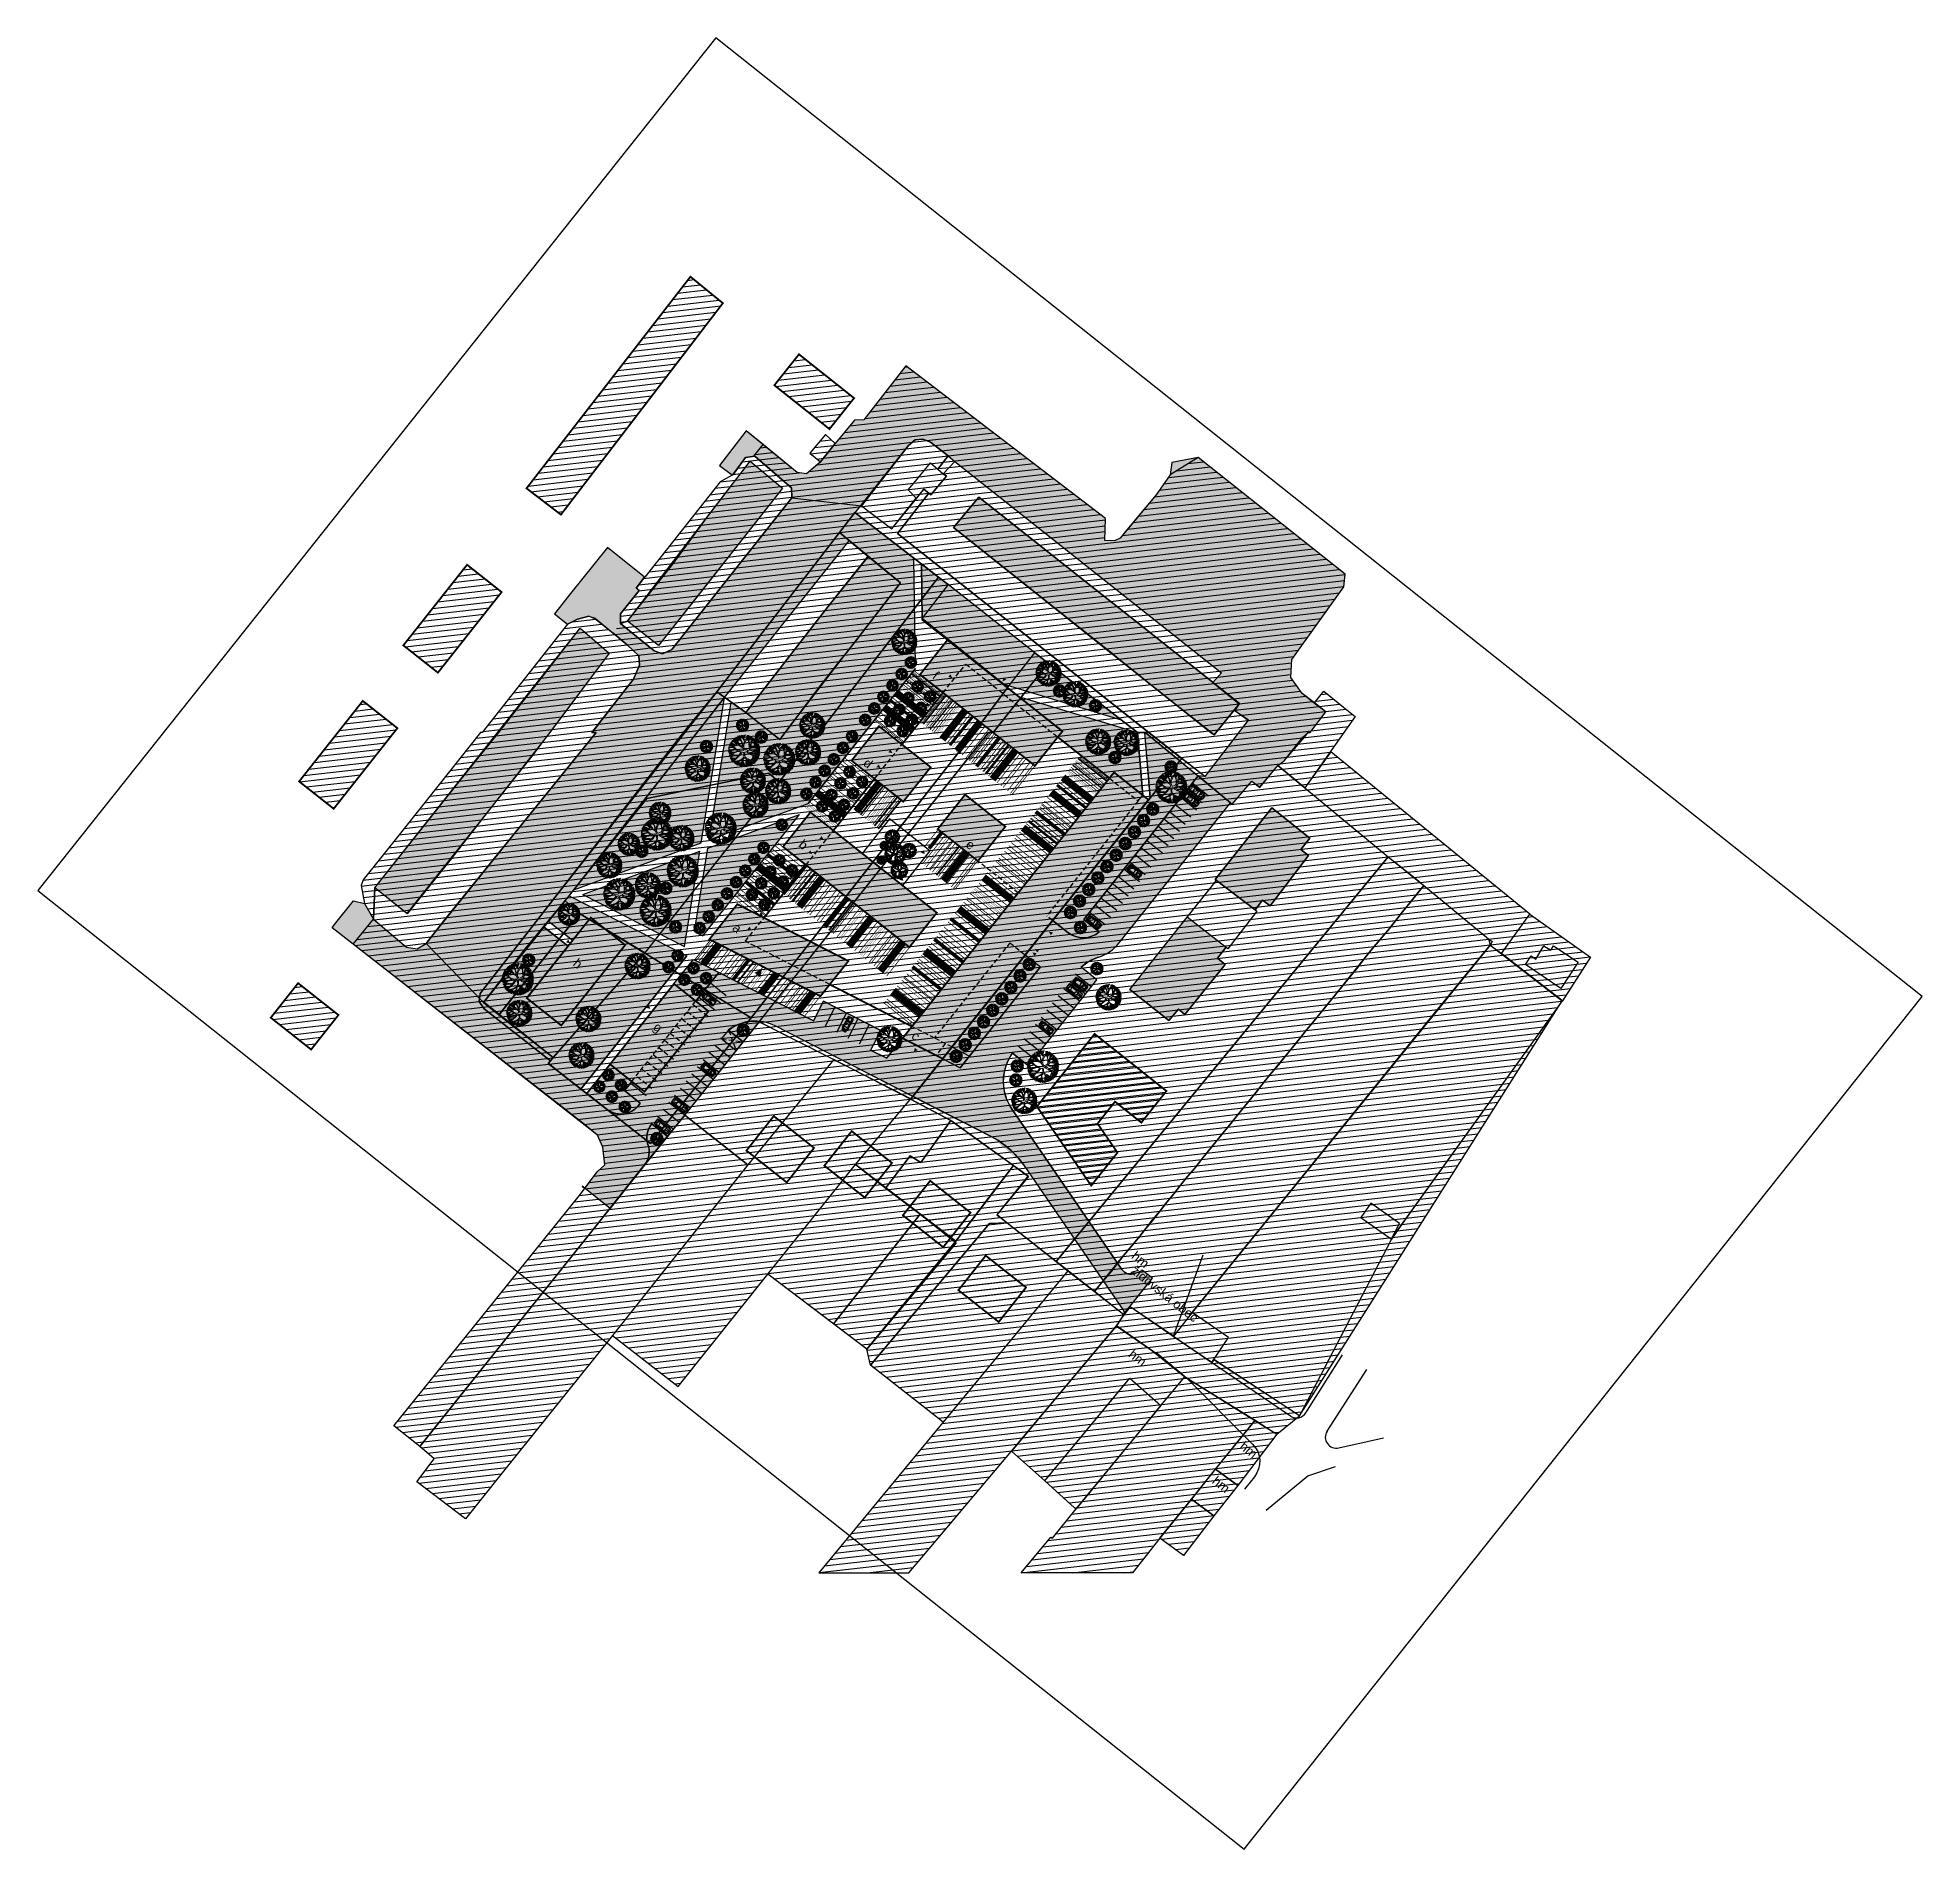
# Model space of a CAD drawing. Header units: metres. Extents: x -664657 to -643449, y -1076720 to -1062383.
# Drawn here: x -656260 to -655746, y -1069804 to -1069311 of the extents above; entities that cross this region are included whole.
import ezdxf

# ---------------------------------------------------------------- set-up
doc = ezdxf.new("R2010")
doc.units = ezdxf.units.M
doc.header["$LTSCALE"] = 0.1
doc.linetypes.add('DASHED', pattern=[19.05, 12.7, -6.35])
doc.linetypes.add('DIVIDE', pattern=[31.75, 12.7, -6.35, 0, -6.35, 0, -6.35])
doc.layers.get('0').update_dxf_attribs({"color": 8, "lineweight": 9})
for name, color, linetype in [('AA_THER_katastr', 7, 'Continuous'), ('AA_THER_KOMUNIKACE', 201, 'Continuous'), ('AA_THER_popis', 6, 'Continuous'), ('AA_THER_srafy', 52, 'Continuous'), ('AA_THER_SRAFY KATASTR', 14, 'Continuous'), ('AA_THER_ZELEŇ', 53, 'Continuous'), ('AA_THER_ZNACENI', 7, 'Continuous'), ('AA_THER_čerchovaná', 84, 'DIVIDE'), ('AA_THER_čárkovaná', 5, 'DASHED'), ('silnice-šrafa', 253, 'Continuous'), ('Vlastníci', 20, 'Continuous'), ('zeleň-šrafa', 63, 'Continuous')]:
    doc.layers.add(name, color=color, linetype=linetype)
doc.layers.add('AA_THER_STAFAZ', color=252, linetype='Continuous', lineweight=0)
doc.layers.add('FLOATING-WINDOWS', color=2, linetype='Continuous', plot=False)
doc.styles.get("Standard").update_dxf_attribs({"font": 'arial.ttf', "width": 0.8})
pattern_1 = [(6.5127, (-656030.26, -1069498.5804), (-0.180059, 1.5772555), [])]
pattern_2 = [(6.5127, (-656030.26, -1069498.5804), (-0.180059, 1.577256), [])]

msp = doc.modelspace()

# ---------------------------------------------------------------- texts
at = {"layer": 'AA_THER_popis'}
for s, p in [('f', (-656016.299, -1069485.074)), ('d', (-656035.151, -1069508.784)), ('b', (-656052.782, -1069530.96)), ('e', (-656007.242, -1069530.973)), ('a', (-656070.84, -1069553.672)), ('h', (-656114.233, -1069563.364)), ('g', (-656092.368, -1069580.748)), ('c', (-656022.039, -1069583.161))]:
    msp.add_text(s, height=2.5, rotation=321.51268, dxfattribs=at).set_placement(p)
at = {"layer": 'FLOATING-WINDOWS'}
for s, p in [('židovská obec', (-655962.198, -1069647.13)), ('hm', (-655962.055, -1069643.15)), ('hm', (-655962.807, -1069669.934)), ('hm', (-655932.57, -1069695.021)), ('hm', (-655940.072, -1069704.458))]:
    msp.add_text(s, height=2.5, rotation=321.51268, dxfattribs=at).set_placement(p)

# ---------------------------------------------------------------- blocks, each defined once
blk = doc.blocks.new('A$C0C461CEA')
for p, q in [((-0.49, 0), (-0.64, 0.04)), ((-0.64, 0.04), (-0.48, 0.03)), ((-0.63, 0.1), (-0.55, 0.12)), ((-0.52, 0.09), (-0.63, 0.1)), ((-0.56, 0.14), (-0.61, 0.17)), ((-0.61, 0.17), (-0.58, 0.17)), ((-0.58, 0.17), (-0.58, 0.23)), ((-0.58, 0.23), (-0.54, 0.17)), ((-0.53, 0.19), (-0.56, 0.25)), ((-0.56, 0.25), (-0.51, 0.19)), ((-0.55, 0.12), (-0.56, 0.14)), ((-0.49, 0.22), (-0.55, 0.31)), ((-0.55, 0.31), (-0.5, 0.26)), ((-0.54, 0.17), (-0.53, 0.19)), ((-0.51, 0.13), (-0.53, 0.13)), ((-0.53, 0.13), (-0.49, 0.08)), ((-0.48, 0.03), (-0.52, 0.09)), ((-0.51, 0.19), (-0.33, 0.16)), ((-0.42, 0.06), (-0.51, 0.13)), ((-0.44, 0.24), (-0.5, 0.38)), ((-0.5, 0.38), (-0.4, 0.23)), ((-0.5, 0.26), (-0.44, 0.24)), ((-0.41, 0.21), (-0.49, 0.22)), ((-0.49, 0.08), (-0.45, 0.04)), ((-0.39, 0.37), (-0.48, 0.41)), ((-0.48, 0.41), (-0.39, 0.39)), ((-0.44, 0.15), (-0.46, 0.14)), ((-0.46, 0.14), (-0.32, -0.01)), ((-0.45, 0.04), (-0.41, 0)), ((-0.35, 0.15), (-0.44, 0.15)), ((-0.39, 0.39), (-0.42, 0.46)), ((-0.42, 0.46), (-0.37, 0.4)), ((-0.35, -0.03), (-0.42, 0.06)), ((-0.33, 0.16), (-0.41, 0.21)), ((-0.41, 0), (-0.35, -0.03)), ((-0.4, 0.23), (-0.26, 0.18)), ((-0.39, 0.49), (-0.38, 0.5)), ((-0.28, 0.45), (-0.39, 0.49)), ((-0.26, 0.32), (-0.39, 0.37)), ((-0.38, 0.5), (-0.29, 0.47)), ((-0.37, 0.4), (-0.26, 0.35)), ((-0.27, 0.16), (-0.35, 0.15)), ((-0.29, 0.47), (-0.33, 0.58)), ((-0.33, 0.58), (-0.28, 0.49)), ((-0.26, 0.52), (-0.28, 0.58)), ((-0.28, 0.58), (-0.25, 0.55)), ((-0.28, 0.49), (-0.21, 0.45)), ((-0.21, 0.42), (-0.28, 0.45)), ((-0.19, 0.12), (-0.27, 0.16)), ((-0.21, 0.47), (-0.26, 0.52)), ((-0.26, 0.35), (-0.18, 0.31)), ((-0.17, 0.27), (-0.26, 0.32)), ((-0.26, 0.18), (-0.19, 0.17)), ((-0.25, 0.55), (-0.25, 0.63)), ((-0.25, 0.63), (-0.2, 0.61)), ((-0.21, 0.59), (-0.16, 0.56)), ((-0.21, 0.57), (-0.21, 0.59)), ((-0.21, 0.54), (-0.21, 0.57)), ((-0.19, 0.48), (-0.21, 0.54)), ((-0.21, 0.45), (-0.21, 0.47)), ((-0.19, 0.38), (-0.21, 0.42)), ((-0.2, 0.61), (-0.2, 0.64)), ((-0.2, 0.64), (-0.14, 0.6)), ((-0.16, 0.47), (-0.19, 0.48)), ((-0.16, 0.35), (-0.19, 0.38)), ((-0.19, 0.17), (-0.15, 0.15)), ((-0.1, 0.1), (-0.19, 0.12)), ((-0.18, 0.31), (-0.16, 0.35)), ((-0.14, 0.22), (-0.17, 0.27)), ((-0.16, 0.56), (-0.16, 0.47)), ((-0.16, 0.44), (-0.11, 0.32)), ((-0.08, 0.39), (-0.16, 0.44)), ((-0.15, 0.15), (-0.11, 0.16)), ((-0.11, 0.58), (-0.14, 0.69)), ((-0.14, 0.69), (-0.03, 0.48)), ((-0.14, 0.6), (-0.11, 0.58)), ((-0.13, 0.56), (-0.14, 0.49)), ((-0.14, 0.49), (-0.1, 0.44)), ((-0.11, 0.16), (-0.14, 0.22)), ((-0.11, 0.54), (-0.13, 0.56)), ((-0.08, 0.54), (-0.11, 0.54)), ((-0.11, 0.32), (-0.04, 0.09)), ((-0.1, 0.44), (-0.01, 0.39)), ((-0.05, 0.05), (-0.1, 0.1)), ((-0.06, 0.68), (-0.08, 0.71)), ((-0.08, 0.71), (-0.02, 0.68)), ((-0.05, 0.47), (-0.08, 0.54)), ((0.01, 0.33), (-0.08, 0.39)), ((0.09, 0.57), (-0.06, 0.68)), ((-0.01, 0.39), (-0.05, 0.47)), ((0, -0.09), (-0.05, 0.05)), ((-0.04, 0.09), (0.1, -0.11)), ((-0.02, 0.68), (-0.03, 0.73)), ((-0.03, 0.73), (0, 0.66)), ((-0.03, 0.48), (0.02, 0.38)), ((0.06, 0.61), (-0.01, 0.77)), ((-0.01, 0.77), (0.1, 0.71)), ((0, 0.66), (0.06, 0.61)), ((0.15, 0.27), (0.01, 0.33)), ((0.02, 0.38), (0.1, 0.35)), ((0.05, 0.71), (0.1, 0.67)), ((0.07, 0.64), (0.05, 0.71)), ((0.11, 0.58), (0.07, 0.64)), ((0.1, 0.71), (0.09, 0.8)), ((0.09, 0.8), (0.19, 0.61)), ((0.14, 0.47), (0.09, 0.57)), ((0.1, 0.67), (0.15, 0.63)), ((0.1, 0.35), (0.17, 0.32)), ((0.15, 0.46), (0.11, 0.58)), ((0.21, 0.73), (0.13, 0.79)), ((0.13, 0.79), (0.21, 0.75)), ((0.17, 0.32), (0.14, 0.47)), ((0.15, 0.63), (0.2, 0.54)), ((0.19, 0.35), (0.15, 0.46)), ((0.27, 0.18), (0.15, 0.27)), ((0.19, 0.79), (0.21, 0.83)), ((0.23, 0.75), (0.19, 0.79)), ((0.19, 0.61), (0.21, 0.73)), ((0.24, 0.3), (0.19, 0.35)), ((0.2, 0.54), (0.23, 0.44)), ((0.21, 0.83), (0.25, 0.78)), ((0.21, 0.75), (0.23, 0.75)), ((0.21, 0.58), (0.23, 0.64)), ((0.24, 0.5), (0.21, 0.58)), ((0.23, 0.64), (0.24, 0.68)), ((0.23, 0.44), (0.26, 0.37)), ((0.24, 0.68), (0.28, 0.63)), ((0.28, 0.39), (0.24, 0.5)), ((0.31, 0.22), (0.24, 0.3)), ((0.25, 0.78), (0.28, 0.82)), ((0.26, 0.73), (0.28, 0.71)), ((0.26, 0.69), (0.26, 0.73)), ((0.27, 0.68), (0.26, 0.69)), ((0.26, 0.37), (0.3, 0.31)), ((0.28, 0.82), (0.27, 0.77)), ((0.27, 0.77), (0.3, 0.73)), ((0.29, 0.66), (0.27, 0.68)), ((0.28, 0.63), (0.27, 0.54)), ((0.27, 0.54), (0.28, 0.39)), ((0.36, 0.06), (0.27, 0.18)), ((0.28, 0.71), (0.29, 0.68)), ((0.29, 0.68), (0.29, 0.66)), ((0.3, 0.73), (0.33, 0.85)), ((0.3, 0.59), (0.32, 0.67)), ((0.3, 0.52), (0.3, 0.59)), ((0.36, 0.58), (0.3, 0.52)), ((0.3, 0.31), (0.31, 0.22)), ((0.32, 0.48), (0.31, 0.41)), ((0.31, 0.41), (0.31, 0.36)), ((0.31, 0.36), (0.33, 0.29)), ((0.32, 0.67), (0.35, 0.64)), ((0.39, 0.57), (0.32, 0.48)), ((0.33, 0.85), (0.33, 0.71)), ((0.33, 0.71), (0.4, 0.64)), ((0.33, 0.29), (0.35, 0.22)), ((0.35, 0.64), (0.37, 0.62)), ((0.35, 0.22), (0.35, 0.16)), ((0.35, 0.16), (0.41, 0.1)), ((0.37, 0.62), (0.36, 0.58)), ((0.43, -0.08), (0.36, 0.06)), ((0.45, 0.73), (0.38, 0.83)), ((0.38, 0.83), (0.47, 0.74)), ((0.47, 0.5), (0.39, 0.57)), ((0.4, 0.64), (0.45, 0.73)), ((0.41, 0.1), (0.44, 0.05)), ((0.44, 0.66), (0.42, 0.64)), ((0.42, 0.64), (0.42, 0.62)), ((0.42, 0.62), (0.45, 0.57)), ((0.47, 0.7), (0.44, 0.66)), ((0.44, 0.05), (0.48, 0.01)), ((0.45, 0.57), (0.49, 0.52)), ((0.48, 0.78), (0.46, 0.85)), ((0.46, 0.85), (0.5, 0.81)), ((0.47, 0.74), (0.48, 0.78)), ((0.48, 0.68), (0.47, 0.7)), ((0.53, 0.42), (0.47, 0.5)), ((0.49, 0.67), (0.48, 0.68)), ((0.48, 0.15), (0.51, 0.26)), ((0.5, 0.1), (0.48, 0.15)), ((0.48, 0.01), (0.5, 0.1)), ((0.49, 0.76), (0.52, 0.74)), ((0.49, 0.71), (0.49, 0.76)), ((0.5, 0.68), (0.49, 0.71)), ((0.5, 0.63), (0.49, 0.67)), ((0.49, 0.52), (0.51, 0.49)), ((0.5, 0.81), (0.54, 0.85)), ((0.52, 0.63), (0.5, 0.68)), ((0.51, 0.58), (0.5, 0.63)), ((0.51, 0.49), (0.51, 0.58)), ((0.51, 0.26), (0.54, 0.32)), ((0.59, 0.1), (0.51, -0.05)), ((0.54, 0.85), (0.52, 0.77)), ((0.52, 0.77), (0.55, 0.83)), ((0.52, 0.74), (0.52, 0.63)), ((0.53, 0.53), (0.54, 0.62)), ((0.55, 0.47), (0.53, 0.53)), ((0.54, 0.32), (0.53, 0.42)), ((0.55, 0.28), (0.53, 0.22)), ((0.53, 0.22), (0.53, 0.15)), ((0.53, 0.15), (0.57, 0.15)), ((0.54, 0.72), (0.57, 0.69)), ((0.55, 0.66), (0.54, 0.72)), ((0.54, 0.62), (0.55, 0.66)), ((0.55, 0.83), (0.55, 0.73)), ((0.55, 0.73), (0.57, 0.72)), ((0.56, 0.61), (0.55, 0.47)), ((0.57, 0.37), (0.55, 0.28)), ((0.57, 0.69), (0.56, 0.61)), ((0.57, 0.72), (0.59, 0.82)), ((0.58, 0.56), (0.57, 0.46)), ((0.57, 0.46), (0.57, 0.37)), ((0.57, 0.15), (0.62, 0.19)), ((0.6, 0.66), (0.58, 0.56)), ((0.59, 0.82), (0.6, 0.69)), ((0.73, 0.2), (0.59, 0.1)), ((0.6, 0.69), (0.66, 0.64)), ((0.63, 0.64), (0.6, 0.66)), ((0.73, 0.62), (0.62, 0.82)), ((0.62, 0.82), (0.72, 0.69)), ((0.62, 0.19), (0.69, 0.26)), ((0.7, 0.59), (0.63, 0.64)), ((0.66, 0.64), (0.72, 0.59)), ((0.69, 0.26), (0.73, 0.29)), ((0.73, 0.57), (0.7, 0.59)), ((0.72, 0.69), (0.72, 0.77)), ((0.72, 0.77), (0.74, 0.64)), ((0.72, 0.59), (0.73, 0.62)), ((0.74, 0.5), (0.73, 0.57)), ((0.73, 0.29), (0.76, 0.36)), ((0.83, 0.29), (0.73, 0.2)), ((0.74, 0.64), (0.77, 0.69)), ((0.74, 0.41), (0.74, 0.5)), ((0.76, 0.36), (0.74, 0.41)), ((0.76, 0.62), (0.75, 0.55)), ((0.75, 0.55), (0.76, 0.49)), ((0.77, 0.69), (0.76, 0.79)), ((0.76, 0.79), (0.78, 0.71)), ((0.78, 0.65), (0.76, 0.62)), ((0.76, 0.49), (0.81, 0.55)), ((0.85, 0.53), (0.77, 0.45)), ((0.77, 0.45), (0.77, 0.41)), ((0.77, 0.41), (0.8, 0.37)), ((0.78, 0.71), (0.83, 0.75)), ((0.78, 0.71), (0.78, 0.71)), ((0.81, 0.55), (0.78, 0.65)), ((0.8, 0.37), (0.96, 0.4)), ((0.83, 0.75), (0.81, 0.69)), ((0.81, 0.69), (0.84, 0.6)), ((0.99, 0.29), (0.83, 0.29)), ((0.84, 0.6), (0.89, 0.61)), ((1.02, 0.68), (0.85, 0.53)), ((0.89, 0.61), (0.9, 0.71)), ((0.9, 0.71), (0.92, 0.63)), ((0.92, 0.63), (1.02, 0.68)), ((0.94, 0.35), (0.92, 0.34)), ((0.92, 0.34), (0.99, 0.34)), ((0.93, -0.02), (0.99, 0.14)), ((0.98, 0.38), (0.94, 0.35)), ((0.96, 0.4), (1.04, 0.45)), ((0.99, 0.08), (0.97, -0.02)), ((1.02, 0.4), (0.98, 0.38)), ((0.99, 0.34), (1.01, 0.36)), ((0.99, 0.22), (0.99, 0.29)), ((0.99, 0.14), (0.99, 0.22)), ((1.03, 0.18), (0.99, 0.08)), ((1.01, 0.36), (1.02, 0.4)), ((1.02, 0.28), (1.01, 0.25)), ((1.01, 0.25), (1.02, 0.22)), ((1.04, 0.3), (1.02, 0.28)), ((1.02, 0.22), (1.06, 0.25)), ((1.05, 0.2), (1.03, 0.18)), ((1.04, 0.45), (1.1, 0.59)), ((1.07, 0.28), (1.04, 0.3)), ((1.06, 0.42), (1.05, 0.4)), ((1.05, 0.4), (1.05, 0.37)), ((1.05, 0.37), (1.1, 0.39)), ((1.16, 0.25), (1.05, 0.2)), ((1.08, 0.44), (1.06, 0.42)), ((1.08, 0.36), (1.06, 0.33)), ((1.06, 0.33), (1.22, 0.35)), ((1.06, 0.25), (1.11, 0.27)), ((1.06, -0.04), (1.15, 0.08)), ((1.1, 0.59), (1.07, 0.46)), ((1.07, 0.46), (1.14, 0.51)), ((1.11, 0.27), (1.07, 0.28)), ((1.12, 0.45), (1.08, 0.44)), ((1.15, 0.38), (1.08, 0.36)), ((1.12, 0.33), (1.09, 0.32)), ((1.09, 0.32), (1.12, 0.27)), ((1.1, 0.39), (1.12, 0.45)), ((1.16, 0.33), (1.12, 0.33)), ((1.12, 0.27), (1.22, 0.3)), ((1.14, 0.51), (1.17, 0.56)), ((1.15, 0.47), (1.14, 0.41)), ((1.14, 0.41), (1.19, 0.42)), ((1.21, 0.51), (1.15, 0.47)), ((1.22, 0.39), (1.15, 0.38)), ((1.15, 0.08), (1.19, 0.15)), ((1.17, 0.56), (1.16, 0.51)), ((1.16, 0.51), (1.21, 0.51)), ((1.22, 0.33), (1.16, 0.33)), ((1.21, 0.21), (1.16, 0.25)), ((1.22, 0.28), (1.17, 0.27)), ((1.17, 0.27), (1.21, 0.24)), ((1.24, 0.07), (1.18, 0.04)), ((1.18, 0.04), (1.18, -0.01)), ((1.19, 0.42), (1.21, 0.47)), ((1.19, 0.15), (1.21, 0.21)), ((1.2, 0.12), (1.19, 0.06)), ((1.19, 0.06), (1.24, 0.11)), ((1.25, 0.19), (1.2, 0.13)), ((1.2, 0.13), (1.2, 0.12)), ((1.21, 0.47), (1.23, 0.44)), ((1.21, 0.24), (1.22, 0.28)), ((1.22, 0.35), (1.22, 0.39)), ((1.22, 0.3), (1.22, 0.33)), ((1.23, 0.44), (1.28, 0.43)), ((1.28, 0.43), (1.24, 0.4)), ((1.24, 0.4), (1.24, 0.38)), ((1.24, 0.38), (1.27, 0.38)), ((1.27, 0.3), (1.24, 0.24)), ((1.24, 0.24), (1.26, 0.24)), ((1.24, 0.11), (1.28, 0.13)), ((1.3, 0.05), (1.24, 0.07)), ((1.27, 0.18), (1.25, 0.19)), ((1.26, 0.24), (1.38, 0.27)), ((1.27, 0.38), (1.28, 0.4)), ((1.31, 0.38), (1.27, 0.36)), ((1.27, 0.36), (1.34, 0.34)), ((1.34, 0.34), (1.27, 0.3)), ((1.31, 0.17), (1.27, 0.18)), ((1.28, 0.4), (1.31, 0.38)), ((1.28, 0.13), (1.32, 0.16)), ((1.29, 0.11), (1.28, 0.09)), ((1.28, 0.09), (1.31, 0.08)), ((1.41, 0.18), (1.29, 0.21)), ((1.29, 0.21), (1.32, 0.18)), ((1.33, 0.13), (1.29, 0.11)), ((1.38, 0.27), (1.3, 0.24)), ((1.3, 0.24), (1.41, 0.18)), ((1.35, 0.04), (1.3, 0.05)), ((1.32, 0.16), (1.31, 0.17)), ((1.31, 0.08), (1.38, 0.14)), ((1.32, 0.18), (1.44, 0.16)), ((1.37, 0.15), (1.33, 0.13)), ((1.44, 0.16), (1.34, 0.08)), ((1.34, 0.08), (1.41, 0.06)), ((1.39, 0.01), (1.35, 0.04)), ((1.38, 0.14), (1.37, 0.15)), ((1.37, -0.03), (1.39, 0.01)), ((1.42, 0.02), (1.4, -0.01)), ((1.41, 0.06), (1.45, 0.11)), ((1.49, 0.01), (1.42, 0.02)), ((1.45, 0.11), (1.43, 0.05)), ((1.43, 0.05), (1.49, 0.01)), ((-0.72, -0.29), (-0.58, -0.23)), ((-0.67, -0.35), (-0.72, -0.29)), ((-0.72, -0.37), (-0.67, -0.35)), ((-0.6, -0.38), (-0.72, -0.37)), ((-0.71, -0.42), (-0.71, -0.4)), ((-0.71, -0.4), (-0.48, -0.47)), ((-0.6, -0.46), (-0.71, -0.42)), ((-0.67, -0.51), (-0.71, -0.48)), ((-0.71, -0.48), (-0.64, -0.48)), ((-0.67, -0.14), (-0.7, -0.12)), ((-0.7, -0.12), (-0.65, -0.13)), ((-0.7, -0.16), (-0.67, -0.14)), ((-0.63, -0.17), (-0.7, -0.16)), ((-0.7, -0.54), (-0.67, -0.51)), ((-0.65, -0.54), (-0.7, -0.54)), ((-0.6, -0.12), (-0.69, -0.08)), ((-0.69, -0.08), (-0.58, -0.11)), ((-0.54, -0.67), (-0.68, -0.63)), ((-0.68, -0.63), (-0.57, -0.63)), ((-0.67, -0.59), (-0.64, -0.56)), ((-0.63, -0.58), (-0.67, -0.59)), ((-0.51, -0.1), (-0.66, 0)), ((-0.66, 0), (-0.5, -0.06)), ((-0.49, -0.23), (-0.66, -0.3)), ((-0.66, -0.3), (-0.59, -0.34)), ((-0.65, -0.13), (-0.6, -0.12)), ((-0.64, -0.56), (-0.65, -0.54)), ((-0.64, -0.48), (-0.6, -0.46)), ((-0.64, -0.7), (-0.54, -0.67)), ((-0.51, -0.69), (-0.64, -0.7)), ((-0.58, -0.23), (-0.63, -0.17)), ((-0.57, -0.63), (-0.63, -0.58)), ((-0.54, -0.77), (-0.62, -0.73)), ((-0.62, -0.73), (-0.53, -0.74)), ((-0.56, -0.13), (-0.61, -0.14)), ((-0.61, -0.14), (-0.57, -0.18)), ((-0.56, -0.48), (-0.61, -0.5)), ((-0.61, -0.5), (-0.6, -0.55)), ((-0.43, -0.46), (-0.6, -0.38)), ((-0.6, -0.55), (-0.55, -0.54)), ((-0.59, -0.34), (-0.46, -0.41)), ((-0.48, -0.76), (-0.59, -0.82)), ((-0.59, -0.82), (-0.54, -0.77)), ((-0.58, -0.11), (-0.54, -0.11)), ((-0.57, -0.18), (-0.55, -0.2)), ((-0.44, -0.54), (-0.57, -0.57)), ((-0.57, -0.57), (-0.57, -0.58)), ((-0.57, -0.58), (-0.5, -0.64)), ((-0.57, -0.86), (-0.42, -0.81)), ((-0.46, -0.86), (-0.57, -0.86)), ((-0.52, -0.14), (-0.56, -0.13)), ((-0.53, -0.49), (-0.56, -0.48)), ((-0.55, -0.2), (-0.51, -0.2)), ((-0.55, -0.54), (-0.52, -0.53)), ((-0.54, -0.11), (-0.51, -0.1)), ((-0.5, -0.51), (-0.53, -0.49)), ((-0.53, -0.74), (-0.46, -0.7)), ((-0.49, -0.18), (-0.52, -0.14)), ((-0.52, -0.53), (-0.5, -0.51)), ((-0.52, -0.96), (-0.46, -0.86)), ((-0.46, -0.96), (-0.52, -0.96)), ((-0.51, -0.2), (-0.45, -0.22)), ((-0.46, -0.7), (-0.51, -0.69)), ((-0.5, -0.06), (-0.41, -0.05)), ((-0.5, -0.64), (-0.37, -0.69)), ((-0.41, -0.05), (-0.49, 0)), ((-0.33, -0.08), (-0.49, -0.12)), ((-0.49, -0.12), (-0.48, -0.14)), ((-0.44, -0.2), (-0.49, -0.18)), ((-0.46, -0.27), (-0.49, -0.23)), ((-0.48, -0.14), (-0.43, -0.15)), ((-0.48, -0.47), (-0.43, -0.46)), ((-0.37, -0.72), (-0.48, -0.76)), ((-0.46, -0.91), (-0.47, -0.94)), ((-0.47, -0.94), (-0.41, -0.93)), ((-0.43, -0.25), (-0.46, -0.27)), ((-0.46, -0.41), (-0.38, -0.45)), ((-0.45, -0.89), (-0.46, -0.91)), ((-0.4, -0.96), (-0.46, -1)), ((-0.46, -1), (-0.46, -0.96)), ((-0.45, -0.22), (-0.44, -0.2)), ((-0.39, -0.82), (-0.45, -0.89)), ((-0.27, -0.49), (-0.44, -0.54)), ((-0.43, -0.15), (-0.35, -0.21)), ((-0.4, -0.27), (-0.43, -0.25)), ((-0.42, -0.81), (-0.3, -0.75)), ((-0.41, -0.93), (-0.38, -0.91)), ((-0.28, -0.33), (-0.4, -0.27)), ((-0.4, -1.07), (-0.28, -0.96)), ((-0.28, -0.96), (-0.4, -0.96)), ((-0.24, -0.97), (-0.4, -1.07)), ((-0.33, -0.8), (-0.39, -0.82)), ((-0.38, -0.45), (-0.28, -0.46)), ((-0.38, -0.91), (-0.33, -0.85)), ((-0.37, -0.69), (-0.26, -0.71)), ((-0.3, -0.75), (-0.37, -0.72)), ((-0.32, -0.89), (-0.36, -0.94)), ((-0.36, -0.94), (-0.21, -0.92)), ((-0.36, -1.11), (-0.23, -1.05)), ((-0.35, -1.12), (-0.36, -1.11)), ((-0.35, -0.21), (-0.2, -0.31)), ((-0.26, -1.09), (-0.35, -1.12)), ((-0.21, -0.1), (-0.33, -0.08)), ((-0.33, -0.85), (-0.29, -0.8)), ((-0.29, -0.8), (-0.33, -0.8)), ((-0.32, -0.01), (-0.22, -0.06)), ((-0.28, -0.81), (-0.32, -0.89)), ((-0.3, -1.17), (-0.27, -1.16)), ((-0.3, -1.19), (-0.3, -1.17)), ((-0.27, -1.19), (-0.3, -1.19)), ((-0.17, -0.41), (-0.28, -0.33)), ((-0.28, -0.46), (-0.18, -0.44)), ((-0.22, -0.75), (-0.28, -0.81)), ((-0.1, -0.45), (-0.27, -0.49)), ((-0.27, -1.16), (-0.26, -1.09)), ((-0.25, -1.22), (-0.27, -1.19)), ((-0.26, -0.71), (-0.08, -0.73)), ((-0.24, -1.12), (-0.25, -1.15)), ((-0.25, -1.15), (-0.17, -1.15)), ((-0.23, -1.18), (-0.25, -1.22)), ((-0.11, -0.95), (-0.24, -0.97)), ((-0.22, -1.07), (-0.24, -1.12)), ((-0.23, -1.05), (-0.1, -1)), ((-0.19, -1.18), (-0.23, -1.18)), ((-0.22, -0.06), (-0.12, -0.07)), ((-0.09, -0.77), (-0.22, -0.75)), ((-0.14, -1.04), (-0.22, -1.07)), ((-0.02, -0.13), (-0.21, -0.1)), ((-0.21, -0.92), (-0.09, -0.92)), ((-0.2, -0.31), (-0.14, -0.36)), ((-0.14, -1.15), (-0.19, -1.22)), ((-0.19, -1.22), (-0.19, -1.18)), ((-0.18, -0.44), (-0.17, -0.41)), ((-0.17, -1.15), (-0.16, -1.11)), ((-0.16, -1.11), (-0.13, -1.06)), ((-0.15, -1.28), (-0.14, -1.15)), ((-0.12, -1.28), (-0.15, -1.28)), ((-0.14, -0.36), (-0.1, -0.39)), ((-0.13, -1.06), (-0.14, -1.04)), ((-0.12, -0.07), (-0.05, -0.07)), ((-0.11, -1.19), (-0.12, -1.28)), ((-0.08, -0.96), (-0.11, -0.95)), ((-0.1, -1.07), (-0.11, -1.19)), ((-0.1, -0.39), (-0.02, -0.37)), ((0.06, -0.41), (-0.1, -0.45)), ((-0.1, -1), (-0.08, -0.96)), ((-0.07, -1.07), (-0.1, -1.07)), ((0, -0.79), (-0.09, -0.77)), ((-0.09, -0.92), (-0.04, -0.92)), ((-0.08, -0.73), (0.05, -0.71)), ((-0.07, -1.3), (-0.07, -1.07)), ((-0.04, -1.3), (-0.07, -1.3)), ((-0.05, -0.07), (0, -0.09)), ((-0.04, -0.92), (-0.02, -0.87)), ((-0.03, -1.22), (-0.04, -1.3)), ((0.01, -0.86), (-0.03, -0.99)), ((-0.03, -0.99), (-0.03, -1.08)), ((-0.03, -1.08), (-0.03, -1.19)), ((-0.03, -1.19), (0, -1.24)), ((-0.01, -1.27), (-0.03, -1.22)), ((0.1, -0.19), (-0.02, -0.13)), ((-0.02, -0.37), (0.05, -0.32)), ((-0.02, -0.87), (0, -0.81)), ((0, -1.34), (-0.01, -1.27)), ((0, -0.81), (0, -0.79)), ((0, -1.24), (0.02, -1.26)), ((0.02, -1.28), (0, -1.34)), ((0.06, -0.78), (0.01, -0.86)), ((0.02, -1.26), (0.05, -1.22)), ((0.03, -1.34), (0.02, -1.28)), ((0.05, -0.32), (0.13, -0.29)), ((0.05, -0.71), (0.17, -0.68)), ((0.05, -1.22), (0.06, -1.17)), ((0.1, -1.19), (0.05, -1.27)), ((0.05, -1.27), (0.05, -1.35)), ((0.1, -0.37), (0.06, -0.41)), ((0.1, -0.77), (0.06, -0.78)), ((0.06, -1.17), (0.1, -1.13)), ((0.07, -1.27), (0.1, -1.19)), ((0.08, -1.37), (0.07, -1.27)), ((0.1, -1.25), (0.09, -1.37)), ((0.1, -0.11), (0.21, -0.18)), ((0.15, -0.27), (0.1, -0.19)), ((0.2, -0.34), (0.1, -0.37)), ((0.18, -0.75), (0.1, -0.77)), ((0.1, -1.13), (0.14, -1.04)), ((0.12, -1.17), (0.1, -1.25)), ((0.18, -1.04), (0.12, -1.17)), ((0.13, -0.29), (0.15, -0.27)), ((0.13, -1.37), (0.14, -1.22)), ((0.14, -1.04), (0.21, -0.98)), ((0.14, -1.22), (0.2, -1.11)), ((0.18, -1.22), (0.15, -1.37)), ((0.17, -0.68), (0.21, -0.62)), ((0.23, -0.74), (0.18, -0.75)), ((0.25, -0.97), (0.18, -1.04)), ((0.21, -1.15), (0.18, -1.22)), ((0.28, -0.35), (0.2, -0.34)), ((0.2, -1.11), (0.23, -1.08)), ((0.2, -1.39), (0.22, -1.3)), ((0.21, -0.18), (0.3, -0.23)), ((0.21, -0.62), (0.25, -0.55)), ((0.21, -0.98), (0.24, -0.95)), ((0.23, -1.13), (0.21, -1.15)), ((0.22, -1.2), (0.23, -1.18)), ((0.23, -1.25), (0.22, -1.2)), ((0.22, -1.3), (0.23, -1.25)), ((0.25, -0.79), (0.23, -0.74)), ((0.23, -1.08), (0.25, -0.97)), ((0.23, -1.18), (0.23, -1.13)), ((0.24, -0.95), (0.25, -0.86)), ((0.25, -0.55), (0.27, -0.48)), ((0.25, -0.86), (0.25, -0.79)), ((0.28, -1), (0.26, -1.09)), ((0.26, -1.09), (0.26, -1.15)), ((0.26, -1.15), (0.26, -1.19)), ((0.26, -1.19), (0.27, -1.21)), ((0.28, -1.23), (0.26, -1.32)), ((0.26, -1.32), (0.26, -1.4)), ((0.27, -0.48), (0.3, -0.45)), ((0.28, -0.63), (0.27, -0.73)), ((0.27, -0.73), (0.3, -0.82)), ((0.27, -1.21), (0.29, -1.15)), ((0.3, -0.36), (0.28, -0.35)), ((0.31, -0.56), (0.28, -0.63)), ((0.29, -0.92), (0.28, -1)), ((0.33, -1.16), (0.28, -1.23)), ((0.28, -1.39), (0.3, -1.24)), ((0.31, -0.93), (0.29, -0.92)), ((0.29, -1.15), (0.32, -1.11)), ((0.35, -1.25), (0.29, -1.39)), ((0.3, -0.23), (0.39, -0.24)), ((0.31, -0.39), (0.3, -0.36)), ((0.3, -0.45), (0.31, -0.39)), ((0.3, -0.82), (0.38, -0.92)), ((0.3, -1.24), (0.34, -1.16)), ((0.35, -0.48), (0.31, -0.56)), ((0.33, -0.98), (0.31, -0.93)), ((0.32, -1.11), (0.33, -1.05)), ((0.33, -1.05), (0.33, -0.98)), ((0.34, -1.16), (0.33, -1.16)), ((0.34, -1.4), (0.36, -1.31)), ((0.41, -0.39), (0.35, -0.48)), ((0.36, -1.31), (0.35, -1.25)), ((0.37, -1), (0.36, -1.04)), ((0.36, -1.04), (0.36, -1.11)), ((0.36, -1.11), (0.38, -1.17)), ((0.41, -1.03), (0.37, -1)), ((0.38, -0.92), (0.43, -1)), ((0.38, -1.17), (0.4, -1.22)), ((0.39, -0.24), (0.41, -0.16)), ((0.4, -1.22), (0.4, -1.25)), ((0.4, -1.25), (0.41, -1.27)), ((0.41, -0.13), (0.43, -0.08)), ((0.41, -0.16), (0.41, -0.13)), ((0.48, -0.4), (0.41, -0.39)), ((0.44, -1.07), (0.41, -1.03)), ((0.41, -1.27), (0.42, -1.31)), ((0.42, -1.25), (0.44, -1.18)), ((0.42, -1.31), (0.42, -1.25)), ((0.43, -1), (0.48, -1.06)), ((0.46, -1.13), (0.44, -1.07)), ((0.44, -1.18), (0.46, -1.13)), ((0.48, -1.15), (0.46, -1.19)), ((0.46, -1.19), (0.46, -1.26)), ((0.46, -1.26), (0.5, -1.21)), ((0.49, -1.25), (0.46, -1.4)), ((0.52, -0.43), (0.48, -0.4)), ((0.48, -1.06), (0.51, -1.16)), ((0.5, -1.21), (0.48, -1.15)), ((0.48, -1.3), (0.51, -1.24)), ((0.49, -1.34), (0.48, -1.3)), ((0.48, -1.39), (0.49, -1.34)), ((0.51, -0.05), (0.49, -0.18)), ((0.49, -0.18), (0.49, -0.25)), ((0.49, -0.25), (0.53, -0.27)), ((0.51, -1.21), (0.49, -1.25)), ((0.54, -1.27), (0.49, -1.4)), ((0.51, -1.16), (0.56, -1.11)), ((0.51, -1.24), (0.51, -1.21)), ((0.54, -0.48), (0.52, -0.43)), ((0.53, -0.27), (0.71, -0.29)), ((0.53, -1.4), (0.54, -1.32)), ((0.57, -0.56), (0.54, -0.48)), ((0.56, -1.13), (0.54, -1.16)), ((0.54, -1.16), (0.55, -1.2)), ((0.54, -1.32), (0.54, -1.27)), ((0.55, -1.2), (0.56, -1.23)), ((0.56, -1.11), (0.63, -1.05)), ((0.6, -1.13), (0.56, -1.13)), ((0.56, -1.23), (0.58, -1.28)), ((0.63, -0.63), (0.57, -0.56)), ((0.58, -1.28), (0.61, -1.25)), ((0.6, -0.38), (0.59, -0.41)), ((0.59, -0.41), (0.63, -0.49)), ((0.66, -0.39), (0.6, -0.38)), ((0.6, -1.19), (0.6, -1.13)), ((0.61, -1.25), (0.6, -1.19)), ((0.6, -1.32), (0.64, -1.26)), ((0.63, -1.35), (0.6, -1.32)), ((0.63, -0.49), (0.7, -0.58)), ((0.65, -0.7), (0.63, -0.63)), ((0.63, -1.05), (0.69, -1)), ((0.64, -1.26), (0.63, -1.35)), ((0.65, -1.33), (0.64, -1.4)), ((0.71, -0.77), (0.65, -0.7)), ((0.69, -1.37), (0.65, -1.33)), ((0.74, -0.41), (0.66, -0.39)), ((0.69, -1.1), (0.66, -1.19)), ((0.66, -1.19), (0.66, -1.26)), ((0.66, -1.26), (0.68, -1.31)), ((0.68, -0.64), (0.71, -0.7)), ((0.72, -0.64), (0.68, -0.64)), ((0.68, -1.31), (0.69, -1.36)), ((0.69, -1), (0.75, -0.96)), ((0.75, -1.01), (0.69, -1.1)), ((0.7, -0.58), (0.79, -0.64)), ((0.7, -1.22), (0.73, -1.13)), ((0.72, -1.28), (0.7, -1.22)), ((0.71, -0.29), (0.81, -0.26)), ((0.71, -0.7), (0.77, -0.78)), ((0.77, -0.86), (0.71, -0.77)), ((0.76, -0.65), (0.72, -0.64)), ((0.72, -1.37), (0.72, -1.28)), ((0.73, -1.08), (0.75, -1.01)), ((0.73, -1.13), (0.73, -1.08)), ((0.77, -0.43), (0.74, -0.41)), ((0.75, -1.17), (0.74, -1.23)), ((0.74, -1.23), (0.75, -1.26)), ((0.75, -1.3), (0.74, -1.37)), ((0.75, -0.96), (0.77, -0.92)), ((0.77, -1.11), (0.75, -1.17)), ((0.75, -1.26), (0.8, -1.35)), ((0.8, -1.35), (0.75, -1.3)), ((0.79, -0.69), (0.76, -0.65)), ((0.77, -0.35), (0.85, -0.33)), ((0.83, -0.41), (0.77, -0.35)), ((0.83, -0.49), (0.77, -0.43)), ((0.77, -0.78), (0.87, -0.86)), ((0.77, -0.92), (0.77, -0.86)), ((0.77, -1.15), (0.77, -1.11)), ((0.79, -1.21), (0.77, -1.15)), ((0.79, -0.64), (0.86, -0.67)), ((0.86, -0.71), (0.79, -0.69)), ((0.79, -0.87), (0.88, -0.92)), ((0.8, -0.9), (0.79, -0.87)), ((0.79, -1.03), (0.8, -0.99)), ((0.79, -1.06), (0.79, -1.03)), ((0.8, -1.12), (0.79, -1.06)), ((0.8, -1.27), (0.79, -1.21)), ((0.8, -0.96), (0.8, -0.9)), ((0.81, -0.98), (0.8, -0.96)), ((0.8, -0.99), (0.85, -1.1)), ((0.82, -1.16), (0.8, -1.12)), ((0.81, -1.33), (0.8, -1.27)), ((0.81, -0.26), (0.86, -0.16)), ((0.84, -1.02), (0.81, -0.98)), ((0.82, -1.32), (0.81, -1.33)), ((0.85, -1.16), (0.82, -1.16)), ((0.87, -1.25), (0.82, -1.18)), ((0.82, -1.18), (0.82, -1.24)), ((0.82, -1.24), (0.82, -1.32)), ((0.9, -0.47), (0.83, -0.41)), ((0.88, -0.55), (0.83, -0.49)), ((0.89, -1.06), (0.84, -1.02)), ((0.85, -0.33), (0.91, -0.3)), ((0.85, -1.1), (0.85, -1.16)), ((0.86, -0.16), (0.93, -0.02)), ((0.86, -0.67), (0.92, -0.68)), ((0.92, -0.77), (0.86, -0.71)), ((0.87, -0.86), (0.93, -0.9)), ((0.89, -1.32), (0.87, -1.25)), ((0.93, -0.62), (0.88, -0.55)), ((0.88, -0.92), (0.91, -0.95)), ((0.88, -1.13), (0.88, -1.19)), ((0.92, -1.17), (0.88, -1.13)), ((0.88, -1.19), (0.92, -1.22)), ((0.91, -1), (0.89, -1.06)), ((0.91, -1.32), (0.89, -1.32)), ((0.91, -0.12), (0.9, -0.15)), ((0.9, -0.15), (0.9, -0.23)), ((0.9, -0.23), (0.95, -0.2)), ((0.99, -0.53), (0.9, -0.47)), ((0.9, -1.11), (0.91, -1.06)), ((0.92, -1.14), (0.9, -1.11)), ((0.97, -0.02), (0.91, -0.12)), ((0.91, -0.3), (0.99, -0.29)), ((0.91, -0.95), (0.91, -1)), ((0.91, -1.06), (0.93, -1.03)), ((0.93, -1.26), (0.91, -1.32)), ((0.92, -0.68), (0.95, -0.68)), ((0.98, -0.83), (0.92, -0.77)), ((0.94, -1.13), (0.92, -1.14)), ((0.92, -1.22), (0.92, -1.17)), ((0.95, -0.68), (0.93, -0.62)), ((0.93, -0.9), (0.98, -0.92)), ((0.93, -1.03), (0.94, -1.08)), ((0.97, -1.27), (0.93, -1.26)), ((0.94, -0.74), (0.99, -0.73)), ((0.98, -0.77), (0.94, -0.74)), ((0.94, -0.94), (0.95, -1.02)), ((0.95, -0.94), (0.94, -0.94)), ((0.94, -1.08), (0.94, -1.13)), ((0.95, -0.2), (0.97, -0.13)), ((1.04, -0.98), (0.95, -0.94)), ((0.95, -1.02), (1, -1.09)), ((0.95, -1.15), (0.96, -1.1)), ((0.99, -1.17), (0.95, -1.15)), ((0.96, -1.1), (0.98, -1.13)), ((1.01, -1.25), (0.96, -1.21)), ((0.96, -1.21), (0.97, -1.27)), ((0.97, -0.13), (1.06, -0.04)), ((0.97, -0.57), (1.07, -0.59)), ((1, -0.62), (0.97, -0.57)), ((1.01, -0.19), (0.98, -0.22)), ((0.98, -0.22), (1.12, -0.3)), ((1, -0.8), (0.98, -0.77)), ((1.03, -0.93), (0.98, -0.83)), ((0.98, -0.92), (1.03, -0.95)), ((0.98, -1.13), (0.99, -1.17)), ((0.99, -0.29), (1.08, -0.35)), ((1.06, -0.54), (0.99, -0.53)), ((0.99, -0.73), (1.03, -0.8)), ((1.02, -0.68), (1, -0.62)), ((1.05, -0.87), (1, -0.8)), ((1, -1.09), (1.04, -1.16)), ((1.03, -0.15), (1.01, -0.19)), ((1.04, -1.2), (1.01, -1.17)), ((1.01, -1.17), (1.01, -1.21)), ((1.01, -1.21), (1.02, -1.23)), ((1.02, -1.23), (1.01, -1.25)), ((1.09, -0.68), (1.02, -0.68)), ((1.08, -0.07), (1.03, -0.15)), ((1.03, -0.72), (1.05, -0.77)), ((1.08, -0.74), (1.03, -0.72)), ((1.03, -0.8), (1.05, -0.84)), ((1.03, -0.95), (1.03, -0.93)), ((1.03, -1.05), (1.04, -0.98)), ((1.06, -1.18), (1.03, -1.05)), ((1.04, -1.16), (1.05, -1.18)), ((1.05, -1.18), (1.04, -1.2)), ((1.05, -0.77), (1.13, -0.86)), ((1.05, -0.84), (1.07, -0.88)), ((1.08, -0.93), (1.05, -0.87)), ((1.05, -0.92), (1.09, -0.98)), ((1.05, -0.97), (1.05, -0.92)), ((1.09, -0.98), (1.05, -0.97)), ((1.08, -0.55), (1.06, -0.54)), ((1.08, -1.01), (1.06, -1.01)), ((1.06, -1.01), (1.06, -1.09)), ((1.06, -1.09), (1.08, -1.16)), ((1.08, -1.16), (1.06, -1.18)), ((1.07, -0.59), (1.12, -0.64)), ((1.07, -0.88), (1.08, -0.93)), ((1.14, -0.05), (1.08, -0.07)), ((1.08, -0.35), (1.15, -0.4)), ((1.24, -0.54), (1.08, -0.55)), ((1.11, -0.74), (1.08, -0.74)), ((1.26, -1.01), (1.08, -0.86)), ((1.08, -0.86), (1.24, -1.05)), ((1.1, -1.04), (1.08, -1.01)), ((1.17, -0.68), (1.09, -0.68)), ((1.09, -1.07), (1.1, -1.04)), ((1.09, -1.17), (1.09, -1.07)), ((1.1, -1.17), (1.09, -1.17)), ((1.1, -0.71), (1.17, -0.72)), ((1.14, -0.76), (1.1, -0.71)), ((1.1, -0.94), (1.11, -0.92)), ((1.11, -0.96), (1.1, -0.94)), ((1.11, -1.08), (1.1, -1.17)), ((1.15, -0.79), (1.11, -0.74)), ((1.11, -0.92), (1.16, -0.96)), ((1.16, -1), (1.11, -0.96)), ((1.15, -1.13), (1.11, -1.08)), ((1.12, -0.3), (1.21, -0.29)), ((1.32, -0.35), (1.12, -0.33)), ((1.12, -0.33), (1.31, -0.38)), ((1.12, -0.64), (1.17, -0.68)), ((1.13, -0.86), (1.16, -0.88)), ((1.22, -0.09), (1.14, -0.05)), ((1.14, -0.61), (1.18, -0.6)), ((1.17, -0.66), (1.14, -0.61)), ((1.19, -0.78), (1.14, -0.76)), ((1.19, -1.1), (1.14, -1.05)), ((1.14, -1.05), (1.15, -1.13)), ((1.15, -0.37), (1.33, -0.4)), ((1.2, -0.41), (1.15, -0.37)), ((1.15, -0.4), (1.25, -0.46)), ((1.22, -0.83), (1.15, -0.79)), ((1.16, -0.88), (1.24, -0.9)), ((1.16, -0.96), (1.16, -1)), ((1.27, -0.56), (1.17, -0.57)), ((1.17, -0.57), (1.35, -0.62)), ((1.22, -0.68), (1.17, -0.66)), ((1.17, -0.72), (1.19, -0.78)), ((1.18, -0.01), (1.28, -0.02)), ((1.18, -0.6), (1.23, -0.6)), ((1.25, -0.92), (1.19, -0.92)), ((1.19, -0.92), (1.27, -0.99)), ((1.24, -1.05), (1.19, -0.99)), ((1.19, -0.99), (1.21, -1.06)), ((1.21, -1.06), (1.19, -1.1)), ((1.29, -0.44), (1.2, -0.41)), ((1.21, -0.29), (1.28, -0.19)), ((1.27, -0.15), (1.22, -0.09)), ((1.26, -0.67), (1.22, -0.68)), ((1.22, -0.72), (1.23, -0.78)), ((1.25, -0.74), (1.22, -0.72)), ((1.24, -0.9), (1.22, -0.83)), ((1.23, -0.04), (1.32, -0.09)), ((1.29, -0.04), (1.23, -0.04)), ((1.23, -0.6), (1.26, -0.67)), ((1.23, -0.78), (1.29, -0.84)), ((1.33, -0.53), (1.24, -0.54)), ((1.29, -0.86), (1.24, -0.83)), ((1.24, -0.83), (1.26, -0.9)), ((1.25, -0.46), (1.33, -0.53)), ((1.27, -0.79), (1.25, -0.74)), ((1.28, -0.95), (1.25, -0.92)), ((1.29, -0.21), (1.26, -0.26)), ((1.26, -0.29), (1.36, -0.24)), ((1.26, -0.26), (1.26, -0.29)), ((1.26, -0.9), (1.3, -0.93)), ((1.27, -0.99), (1.26, -1.01)), ((1.28, -0.19), (1.27, -0.15)), ((1.32, -0.54), (1.27, -0.56)), ((1.34, -0.65), (1.27, -0.62)), ((1.27, -0.62), (1.28, -0.67)), ((1.29, -0.73), (1.27, -0.73)), ((1.27, -0.73), (1.29, -0.83)), ((1.29, -0.84), (1.27, -0.79)), ((1.28, -0.02), (1.37, -0.03)), ((1.32, -0.12), (1.28, -0.1)), ((1.28, -0.1), (1.3, -0.16)), ((1.28, -0.67), (1.3, -0.7)), ((1.3, -0.93), (1.28, -0.95)), ((1.35, -0.05), (1.29, -0.04)), ((1.32, -0.19), (1.29, -0.21)), ((1.35, -0.42), (1.29, -0.44)), ((1.31, -0.79), (1.29, -0.73)), ((1.29, -0.83), (1.35, -0.86)), ((1.33, -0.91), (1.29, -0.86)), ((1.3, -0.16), (1.32, -0.12)), ((1.39, -0.23), (1.3, -0.31)), ((1.3, -0.31), (1.39, -0.3)), ((1.3, -0.7), (1.37, -0.69)), ((1.31, -0.38), (1.53, -0.42)), ((1.31, -0.46), (1.38, -0.45)), ((1.32, -0.48), (1.31, -0.46)), ((1.37, -0.83), (1.31, -0.79)), ((1.32, -0.09), (1.35, -0.05)), ((1.36, -0.24), (1.32, -0.19)), ((1.44, -0.38), (1.32, -0.35)), ((1.37, -0.5), (1.32, -0.48)), ((1.36, -0.62), (1.32, -0.54)), ((1.35, -0.74), (1.32, -0.74)), ((1.32, -0.74), (1.37, -0.83)), ((1.35, -0.86), (1.32, -0.86)), ((1.32, -0.86), (1.33, -0.91)), ((1.35, -0.14), (1.33, -0.16)), ((1.33, -0.16), (1.36, -0.19)), ((1.44, -0.33), (1.33, -0.33)), ((1.33, -0.33), (1.52, -0.38)), ((1.33, -0.4), (1.35, -0.42)), ((1.37, -0.69), (1.34, -0.65)), ((1.37, -0.05), (1.35, -0.09)), ((1.35, -0.09), (1.37, -0.09)), ((1.37, -0.09), (1.35, -0.13)), ((1.35, -0.13), (1.41, -0.15)), ((1.37, -0.15), (1.35, -0.14)), ((1.35, -0.62), (1.36, -0.62)), ((1.41, -0.78), (1.35, -0.74)), ((1.36, -0.19), (1.39, -0.19)), ((1.49, -0.58), (1.36, -0.54)), ((1.36, -0.54), (1.38, -0.58)), ((1.4, -0.63), (1.36, -0.64)), ((1.36, -0.64), (1.43, -0.71)), ((1.51, -0.03), (1.37, -0.05)), ((1.4, -0.17), (1.37, -0.15)), ((1.53, -0.42), (1.37, -0.41)), ((1.37, -0.41), (1.53, -0.45)), ((1.4, -0.48), (1.37, -0.5)), ((1.38, -0.45), (1.4, -0.48)), ((1.38, -0.58), (1.48, -0.61)), ((1.39, -0.19), (1.42, -0.18)), ((1.48, -0.19), (1.39, -0.23)), ((1.39, -0.3), (1.53, -0.3)), ((1.43, -0.52), (1.39, -0.52)), ((1.39, -0.52), (1.49, -0.58)), ((1.43, -0.71), (1.39, -0.71)), ((1.39, -0.71), (1.41, -0.78)), ((1.4, -0.01), (1.51, -0.03)), ((1.42, -0.18), (1.4, -0.17)), ((1.46, -0.66), (1.4, -0.63)), ((1.41, -0.15), (1.52, -0.09)), ((1.53, -0.45), (1.42, -0.45)), ((1.42, -0.45), (1.44, -0.48)), ((1.52, -0.09), (1.43, -0.14)), ((1.43, -0.14), (1.49, -0.17)), ((1.49, -0.54), (1.43, -0.52)), ((1.51, -0.37), (1.44, -0.33)), ((1.52, -0.38), (1.44, -0.38)), ((1.44, -0.48), (1.51, -0.47)), ((1.46, -0.63), (1.44, -0.64)), ((1.44, -0.64), (1.46, -0.66)), ((1.48, -0.61), (1.46, -0.63)), ((1.54, -0.2), (1.48, -0.19)), ((1.51, -0.47), (1.48, -0.52)), ((1.48, -0.52), (1.49, -0.54)), ((1.49, -0.17), (1.53, -0.15)), ((1.53, -0.3), (1.5, -0.32)), ((1.5, -0.32), (1.53, -0.36)), ((1.53, -0.15), (1.51, -0.18)), ((1.51, -0.18), (1.54, -0.2)), ((1.53, -0.36), (1.51, -0.37)), ((0.05, -1.35), (0.03, -1.34)), ((0.09, -1.37), (0.08, -1.37)), ((0.15, -1.37), (0.13, -1.37)), ((0.21, -1.39), (0.2, -1.39)), ((0.23, -1.34), (0.21, -1.39)), ((0.23, -1.4), (0.23, -1.34)), ((0.26, -1.4), (0.23, -1.4)), ((0.29, -1.39), (0.28, -1.39)), ((0.36, -1.4), (0.34, -1.4)), ((0.38, -1.34), (0.36, -1.4)), ((0.4, -1.36), (0.38, -1.34)), ((0.41, -1.41), (0.4, -1.36)), ((0.43, -1.34), (0.41, -1.41)), ((0.42, -1.41), (0.43, -1.34)), ((0.46, -1.4), (0.42, -1.41)), ((0.49, -1.4), (0.48, -1.39)), ((0.54, -1.4), (0.53, -1.4)), ((0.58, -1.34), (0.54, -1.4)), ((0.61, -1.41), (0.58, -1.34)), ((0.64, -1.4), (0.61, -1.41)), ((0.69, -1.36), (0.69, -1.37)), ((0.74, -1.37), (0.72, -1.37))]:
    blk.add_line(p, q)
blk = doc.blocks.new('A$C48E44662')
at = {"color": 7, "linetype": 'Continuous'}
for p, q in [((0.6, 1.61), (0.59, 1.61)), ((0.59, 1.5), (0.6, 1.53)), ((0.61, 1.4), (0.6, 1.56)), ((0.64, 1.24), (0.61, 1.4)), ((0.64, 3.01), (0.63, 2.79)), ((0.63, 2.66), (0.63, 2.66)), ((0.64, 3.9), (0.64, 3.49)), ((0.64, 3.49), (0.64, 3.23)), ((0.64, 3.23), (0.64, 3.01)), ((0.66, 1.08), (0.64, 1.24)), ((0.67, 0.71), (0.69, 0.69)), ((0.7, 2.66), (0.71, 2.65)), ((0.7, 2.66), (0.7, 2.66)), ((0.71, 2.5), (0.71, 2.58)), ((0.82, 2.27), (0.71, 2.35)), ((0.74, 1.6), (0.75, 1.61)), ((0.76, 1.61), (0.75, 1.61)), ((0.78, 0.33), (0.76, 0.37)), ((0.93, 3.98), (0.79, 3.01)), ((0.83, 2.35), (0.82, 2.31)), ((0.84, 2.39), (0.83, 2.35)), ((0.83, 1.31), (0.83, 1.31)), ((0.9, 0.89), (0.89, 0.9)), ((0.89, 0.75), (0.9, 0.64)), ((0.9, 0.64), (0.91, 0.53)), ((0.91, 0.53), (0.95, 0.25)), ((0.93, 0.18), (0.92, 0.15)), ((0.92, 0.15), (0.92, 0.04)), ((0.92, 0.04), (1, 0.04)), ((0.95, 0.71), (0.93, 0.72)), ((0.95, 0.66), (0.93, 0.67)), ((0.94, 0.61), (0.93, 0.61)), ((0.96, 0.22), (0.93, 0.18)), ((0.96, 0.6), (0.94, 0.61)), ((1, 0.7), (0.95, 0.71)), ((1.02, 0.22), (0.96, 0.22)), ((1, 0.04), (1.03, 0.16)), ((1.03, 0.16), (1.02, 0.22)), ((1.07, 4.18), (1.04, 4.17)), ((1.08, 0.21), (1.06, 0.19)), ((1.06, 0.19), (1.06, 0.17)), ((1.06, 0.17), (1.07, 0.17)), ((1.14, 4.18), (1.07, 4.18)), ((1.36, 4.18), (1.14, 4.18)), ((1.58, 4.34), (1.18, 4.33)), ((1.19, 0.5), (1.33, 0.5)), ((1.21, 0.56), (1.33, 0.55)), ((1.45, 4.28), (1.33, 4.28)), ((1.42, 4.18), (1.36, 4.18)), ((1.36, 1.38), (1.42, 1.38)), ((1.36, 0.21), (1.42, 0.21)), ((1.41, 2.94), (1.37, 2.94)), ((1.41, 2.86), (1.37, 2.86)), ((1.37, 2.42), (1.42, 2.42)), ((1.42, 2.39), (1.37, 2.39)), ((1.37, 0.2), (1.41, 0.2)), ((1.37, 0.16), (1.41, 0.16)), ((1.38, 0.13), (1.41, 0.13)), ((1.42, 4.18), (1.65, 4.18)), ((1.57, 0.56), (1.48, 0.55)), ((1.59, 0.5), (1.48, 0.5)), ((1.65, 4.18), (1.71, 4.18)), ((1.7, 0.21), (1.72, 0.19)), ((1.71, 4.18), (1.75, 4.17)), ((1.72, 0.17), (1.71, 0.17)), ((1.72, 0.19), (1.72, 0.17)), ((1.76, 0.16), (1.76, 0.22)), ((1.76, 0.22), (1.83, 0.22)), ((1.78, 0.04), (1.76, 0.16)), ((1.78, 0.7), (1.83, 0.71)), ((1.86, 0.04), (1.78, 0.04)), ((1.83, 0.71), (1.85, 0.72)), ((1.83, 0.66), (1.85, 0.67)), ((1.83, 0.6), (1.84, 0.61)), ((1.87, 0.53), (1.83, 0.25)), ((1.83, 0.22), (1.85, 0.18)), ((1.84, 0.61), (1.85, 0.61)), ((1.85, 3.98), (1.99, 3.01)), ((1.85, 0.18), (1.86, 0.15)), ((1.86, 0.15), (1.86, 0.04)), ((1.88, 0.64), (1.87, 0.53)), ((1.88, 0.89), (1.89, 0.9)), ((1.89, 0.75), (1.88, 0.64)), ((1.95, 2.39), (1.95, 2.35)), ((1.95, 2.35), (1.96, 2.31)), ((1.95, 1.31), (1.96, 1.31)), ((1.96, 2.27), (2.08, 2.35)), ((2, 0.33), (2.02, 0.37)), ((2.02, 1.61), (2.03, 1.61)), ((2.04, 1.6), (2.03, 1.61)), ((2.07, 2.5), (2.08, 2.58)), ((2.08, 2.66), (2.08, 2.65)), ((2.08, 2.66), (2.08, 2.66)), ((2.11, 0.71), (2.09, 0.69)), ((2.12, 1.08), (2.15, 1.24)), ((2.15, 3.9), (2.14, 3.49)), ((2.14, 3.49), (2.14, 3.23)), ((2.14, 3.23), (2.15, 3.01)), ((2.15, 3.01), (2.15, 2.79)), ((2.15, 2.66), (2.16, 2.66)), ((2.15, 1.24), (2.17, 1.4)), ((2.17, 1.4), (2.18, 1.56)), ((2.18, 1.61), (2.19, 1.61)), ((2.19, 1.5), (2.18, 1.53))]:
    blk.add_line(p, q, dxfattribs=at)
for centre, radius, start, end in [((1.44, 3.56), 0.902, 160.959, 181.6973), ((1.74, 3.43), 1.21, 175.0633, 193.0814), ((1.36, 1.21), 0.824, 159.2962, 178.081), ((3.22, 1.15), 2.68, 178.0693, 184.5662), ((0.73, 0.95), 0.18, 183.992, 218.6321), ((0.79, 3.18), 0.227, 186.3926, 215.8776), ((3.33, 1.96), 2.75, 171.3469, 188.3267), ((0.63, 3.85), 0.0484, 84.7292, 165.791), ((0.75, 4.05), 0.16, 122.4026, 170.7016), ((0.71, 4.02), 0.116, 134.4117, 168.2305), ((0.86, 4.05), 0.272, 174.123, 198.581), ((0.04, 0.37), 0.713, 27.8455, 40.3986), ((0.66, 3.97), 0.0571, 191.1714, 235.0989), ((0.66, 3.13), 0.0908, 234.3577, 255.142), ((-2.95, 2.8), 3.58, 353.1239, 359.9435), ((0.67, 1.67), 0.094, 217.937, 314.4516), ((0.61, 4), 0.0601, 272.1103, 311.9105), ((0.98, 3.78), 0.476, 121.2998, 137.77), ((0.57, 3.89), 0.0609, 1.2883, 32.9703), ((0.66, 2.55), 0.113, 68.1806, 104.6591), ((0.57, 4.05), 0.117, 311.6262, 348.7633), ((0.93, 3.87), 0.418, 107.0727, 130.9279), ((0.05, 0.93), 0.636, 356.8583, 14.091), ((2.22, 0.86), 1.53, 178.8426, 197.924), ((0.81, 3.99), 0.125, 117.3404, 166.0536), ((0.74, 3.98), 0.0512, 100.9086, 169.9619), ((0.82, 3.98), 0.127, 175.978, 201.03), ((0.73, 3.95), 0.0264, 196.7188, 277.7188), ((0.94, 2.62), 0.234, 170.3008, 199.3324), ((5.2, 2.26), 4.5, 176.9292, 189.7524), ((0.84, 2.64), 0.139, 110.4536, 169.8114), ((0.2, 2.01), 0.748, 39.8944, 45.8136), ((0.96, 3.84), 0.418, 92.2744, 123.0903), ((0.79, 3.92), 0.121, 43.955, 115.613), ((0.63, 5.43), 1.51, 273.8322, 278.5), ((1.01, 3.64), 0.53, 90.394, 119.1223), ((0.7, 1.36), 0.258, 56.3285, 75.5459), ((0.97, 0.48), 0.232, 204.3046, 265.4469), ((0.65, 2.34), 0.193, 15.9943, 51.8134), ((2.58, 1.97), 1.88, 194.7432, 199.6237), ((1.36, 2.89), 0.584, 168.4462, 185.494), ((1.37, 1.29), 1.65, 89.9933, 111.1209), ((1.15, 0.53), 0.416, 208.2841, 234.5392), ((1.34, 1.27), 1.6, 88.9058, 109.8909), ((1.24, 2.89), 1.44, 92.7481, 107.4543), ((5.06, 2.07), 4.24, 176.6455, 185.0431), ((-0.74, 0.84), 1.63, 356.8057, 17.9032), ((0.89, 2.3), 0.0704, 83.1529, 170.9613), ((1.58, 1.7), 0.749, 180.3622, 192.2316), ((0.59, 1.44), 0.275, 331.224, 345.9566), ((0.88, 2.3), 0.101, 89.1706, 117.5708), ((0.84, 3.97), 0.0366, 293.094, 349.2189), ((0.47, 1.44), 0.388, 349.8352, 14.5232), ((0.93, 1.36), 0.0797, 132.6825, 163.3142), ((0.81, 3.98), 0.064, 338.1012, 23.1759), ((1.27, -1.52), 3.94, 88.663, 95.6695), ((0.93, 1.36), 0.0767, 74.315, 135.0635), ((1.22, -0.93), 3.32, 87.6004, 95.5679), ((0.97, 0.91), 0.0736, 200.2873, 263.5068), ((1.08, 0.58), 0.424, 246.1649, 266.9169), ((1.49, 3.93), 0.557, 161.7524, 175.114), ((0.95, 0.75), 0.0205, 67.9946, 172.2673), ((1.5, 0.7), 0.572, 174.7108, 189.8173), ((1.36, 0.8), 3.48, 90.4665, 96.8456), ((1.05, 0.65), 0.123, 200.4684, 247.3116), ((1.36, 2.86), 1.48, 253.9803, 269.806), ((1.32, 1.84), 1.24, 252.5842, 268.7952), ((1.29, 1.57), 1.36, 255.6952, 273.211), ((1.06, 4.07), 0.102, 101.4716, 163.9003), ((1.28, 2.25), 1.45, 257.2856, 268.9086), ((1.37, 2.23), 1.51, 254.3505, 269.9365), ((1.24, 1.48), 0.929, 252.1777, 268.1118), ((1.48, 3.44), 2.78, 260.0599, 267.7751), ((1.23, 1.37), 0.867, 254.8571, 267.5004), ((2.33, 19.49), 19.38, 266.2253, 267.1856), ((1.34, 4.34), 4.18, 266.2827, 270.3956), ((1.33, 3.1), 2.91, 264.9382, 270.7557), ((3.21, 3.14), 2.12, 168.9853, 183.5896), ((1.32, 1.6), 1.42, 93.5588, 98.7688), ((1.39, 1.07), 1.95, 85.6389, 94.7251), ((1.39, 6.27), 5.47, 268.5177, 271.4803), ((1.39, 3.74), 3.14, 268.1737, 271.8389), ((1.39, 1.56), 1.01, 266.2757, 274.7624), ((1.39, 1.44), 0.949, 265.9251, 275.4623), ((1.39, 1.82), 1.1, 268.6366, 271.3634), ((1.39, 0.89), 0.235, 265.672, 274.328), ((1.41, 1.29), 1.65, 68.879, 90.0066), ((1.44, 1.27), 1.6, 70.1091, 91.0941), ((1.3, 3.44), 2.78, 272.2248, 279.94), ((1.45, 3.1), 2.91, 269.2443, 275.0617), ((1.44, 4.34), 4.18, 269.6043, 273.7173), ((0.45, 19.49), 19.38, 272.8143, 273.7746), ((1.51, -1.52), 3.94, 84.3304, 91.337), ((1.56, -0.93), 3.32, 84.432, 92.3995), ((1.42, 2.86), 1.48, 270.194, 286.0196), ((1.42, 2.23), 1.51, 270.0634, 285.6494), ((1.5, 1.57), 1.36, 266.789, 284.3048), ((1.42, 0.8), 3.48, 83.1543, 89.5334), ((1.46, 1.84), 1.24, 271.2518, 287.4157), ((1.5, 2.25), 1.45, 271.0801, 282.7145), ((1.47, 1.6), 1.42, 81.2312, 87.1509), ((1.54, 1.48), 0.929, 271.8882, 287.8222), ((1.54, 2.89), 1.44, 72.5456, 88.4389), ((1.55, 1.37), 0.867, 272.4995, 285.1428), ((-0.43, 3.14), 2.12, 356.4104, 11.0147), ((1.71, 0.58), 0.424, 273.083, 293.835), ((1.73, 4.07), 0.102, 16.0996, 78.5283), ((1.77, 3.64), 0.53, 60.8777, 89.6059), ((1.73, 0.65), 0.123, 292.6883, 339.5315), ((1.3, 3.93), 0.557, 4.8859, 18.2475), ((1.82, 0.91), 0.0736, 276.4931, 339.7126), ((1.83, 0.75), 0.0205, 7.7326, 112.0053), ((1.85, 1.36), 0.0767, 44.9365, 105.685), ((1.81, 0.48), 0.232, 274.553, 335.6953), ((1.82, 3.84), 0.418, 56.9097, 87.7255), ((1.28, 0.7), 0.572, 350.1827, 5.2892), ((1.89, 2.3), 0.0704, 9.0386, 96.847), ((1.64, 0.53), 0.416, 305.4608, 331.7158), ((3.52, 0.84), 1.63, 162.0967, 183.1942), ((1.97, 3.98), 0.064, 156.8241, 201.8987), ((1.9, 2.3), 0.101, 62.4292, 90.8293), ((1.85, 1.36), 0.0797, 16.6858, 47.3174), ((2, 3.92), 0.121, 64.3869, 136.045), ((1.94, 3.97), 0.0366, 190.781, 246.9059), ((2.31, 1.44), 0.388, 165.4768, 190.1647), ((2.15, 5.43), 1.51, 261.4999, 266.1677), ((1.2, 1.7), 0.749, 347.7683, 359.6377), ((2.19, 1.44), 0.275, 194.0433, 208.7759), ((2.08, 1.36), 0.258, 104.454, 123.6714), ((2.13, 2.34), 0.193, 128.1866, 164.0057), ((-2.27, 2.07), 4.24, 354.9568, 3.3544), ((1.85, 3.87), 0.418, 49.072, 72.9272), ((0.2, 1.97), 1.88, 340.3763, 345.2567), ((1.42, 2.89), 0.584, 354.5059, 11.5537), ((1.94, 2.64), 0.139, 10.1885, 69.5463), ((2.59, 2.01), 0.748, 134.1863, 140.1056), ((-2.42, 2.26), 4.5, 350.2475, 3.0707), ((0.57, 0.86), 1.53, 342.0759, 1.1573), ((1.97, 3.99), 0.125, 13.9463, 62.6595), ((2.11, 1.67), 0.094, 225.5483, 322.063), ((1.8, 3.78), 0.476, 42.2299, 58.7001), ((2.04, 3.98), 0.0512, 10.038, 79.0913), ((2.06, 3.95), 0.0264, 262.2811, 343.2811), ((1.84, 2.62), 0.234, 340.6675, 9.6992), ((1.96, 3.98), 0.127, 338.9699, 4.0219), ((2.12, 2.55), 0.113, 75.3408, 111.8194), ((2.21, 4.05), 0.117, 191.2366, 228.3737), ((2.73, 0.93), 0.636, 165.9089, 183.1416), ((2.74, 0.37), 0.713, 139.6013, 152.1544), ((2.04, 4.05), 0.16, 9.2983, 57.5973), ((2.17, 4), 0.0601, 228.0894, 267.8896), ((2.21, 3.89), 0.0609, 147.0296, 178.7116), ((2.15, 3.85), 0.0484, 14.2089, 95.2707), ((2.13, 3.13), 0.0908, 284.8579, 305.6423), ((5.73, 2.8), 3.58, 180.0565, 186.876), ((2.07, 4.02), 0.116, 11.7694, 45.5882), ((2.12, 3.97), 0.0571, 304.901, 348.8286), ((1.92, 4.05), 0.272, 341.4189, 5.877), ((1.99, 3.18), 0.227, 324.1223, 353.6073), ((-0.54, 1.96), 2.75, 351.6732, 8.6531), ((1.42, 1.21), 0.824, 1.9189, 20.7037), ((1.35, 3.56), 0.902, 358.3026, 19.041), ((2.06, 0.95), 0.18, 321.3678, 356.008), ((1.04, 3.43), 1.21, 346.9185, 4.9366), ((-0.44, 1.15), 2.68, 355.4337, 1.9306)]:
    blk.add_arc(centre, radius, start, end, dxfattribs=at)
blk = doc.blocks.new('A$C3D8C5B8D')
at = {"color": 7, "linetype": 'Continuous'}
for p, q in [((0.38, 2.52), (0.39, 2.57)), ((0.41, 2.48), (0.38, 2.52)), ((0.39, 2.57), (0.42, 2.6)), ((0.63, 2.57), (0.41, 2.48)), ((0.41, 2.48), (0.41, 2.48)), ((0.42, 2.6), (0.56, 2.66)), ((0.5, 3.55), (0.48, 2.98)), ((0.48, 2.98), (0.5, 2.91)), ((0.56, 3.65), (0.5, 3.55)), ((0.52, 3.6), (0.5, 3.55)), ((0.5, 2.91), (0.5, 2.63)), ((0.62, 2.75), (0.5, 2.77)), ((0.5, 2.52), (0.5, 1.46)), ((0.6, 1.43), (0.5, 1.46)), ((0.5, 1.46), (0.52, 1.14)), ((0.52, 1.14), (0.5, 1.01)), ((0.5, 1.01), (0.5, 0.73)), ((0.5, 0.73), (0.51, 0.53)), ((0.51, 0.53), (0.56, 0.46)), ((0.59, 0.17), (0.51, 0.53)), ((0.55, 3.98), (0.52, 3.6)), ((0.55, 0.19), (0.53, 0.42)), ((0.54, 1.99), (0.54, 2.54)), ((0.56, 1.44), (0.54, 1.99)), ((0.58, 3.74), (0.56, 3.65)), ((0.56, 2.66), (0.6, 3.27)), ((0.56, 2.66), (0.61, 2.66)), ((0.56, 2.66), (0.63, 2.57)), ((0.58, 0.81), (0.56, 1.44)), ((0.56, 0.46), (0.59, 0.3)), ((0.58, 2.32), (0.57, 2.55)), ((0.57, 2.55), (0.57, 2.55)), ((0.58, 1.54), (0.57, 2.26)), ((0.75, 2.14), (0.57, 2.26)), ((0.64, 4), (0.58, 3.74)), ((0.62, 3.79), (0.58, 3.74)), ((0.72, 2.19), (0.58, 2.32)), ((0.65, 0.23), (0.58, 0.81)), ((0.59, 1.34), (0.76, 1.42)), ((0.59, 1.34), (0.61, 0.8)), ((0.59, 0.3), (0.61, 0.21)), ((0.59, 0.17), (0.61, 0.13)), ((0.6, 3.27), (0.69, 3.98)), ((0.79, 1.5), (0.6, 1.43)), ((0.74, 2.2), (0.61, 2.66)), ((0.65, 0.52), (0.61, 0.8)), ((0.61, 0.21), (0.64, 0.17)), ((0.64, 0.1), (0.61, 0.13)), ((0.69, 3.98), (0.62, 3.79)), ((0.65, 2.78), (0.62, 2.75)), ((0.62, 2.75), (0.78, 2.16)), ((0.62, 2.75), (0.62, 2.75)), ((0.63, 1.51), (0.76, 1.56)), ((0.66, 0.43), (0.63, 0.43)), ((0.67, 4.03), (0.64, 4)), ((0.65, 0.23), (0.64, 0.17)), ((0.64, 0.17), (0.79, 0.15)), ((0.7, 0.09), (0.64, 0.1)), ((0.71, 2.83), (0.65, 2.78)), ((0.65, 2.78), (0.81, 2.18)), ((0.8, 0.61), (0.65, 0.23)), ((0.71, 0.24), (0.65, 0.23)), ((0.88, 2.84), (0.66, 2.79)), ((0.66, 0.43), (0.8, 0.75)), ((0.83, 4.06), (0.67, 4.03)), ((0.71, 3.82), (0.67, 3.81)), ((0.67, 0.51), (0.77, 0.75)), ((1.02, 4.04), (0.69, 3.98)), ((0.69, 0.06), (1.2, 0)), ((0.7, 0.09), (1.21, 0.04)), ((0.71, 3.81), (0.72, 3.94)), ((0.85, 2.88), (0.71, 2.83)), ((0.84, 0.59), (0.71, 0.24)), ((0.71, 0.24), (0.74, 0.19)), ((0.71, 0.24), (0.71, 0.24)), ((0.74, 3.78), (0.97, 3.78)), ((0.74, 0.19), (1.38, 0.16)), ((0.75, 3.97), (0.97, 4.01)), ((0.76, 1.56), (0.75, 2.14)), ((0.76, 1.42), (0.77, 0.75)), ((0.78, 4.21), (1.34, 4.26)), ((0.8, 0.75), (0.78, 2.16)), ((0.8, 0.61), (0.78, 0.7)), ((0.87, 0.55), (0.78, 0.27)), ((1.38, 4.21), (0.79, 4.16)), ((0.79, 0.15), (1.17, 0.12)), ((0.81, 0.23), (1.19, 0.21)), ((0.82, 2.15), (0.83, 0.9)), ((1.06, 4.1), (0.83, 4.06)), ((0.83, 0.9), (0.84, 0.76)), ((0.87, 0.65), (0.84, 0.76)), ((0.87, 0.65), (0.84, 0.59)), ((0.87, 0.6), (0.84, 0.59)), ((0.84, 0.59), (0.84, 0.59)), ((1.04, 2.91), (0.85, 2.88)), ((1.38, 0.65), (0.87, 0.65)), ((0.87, 0.6), (1.38, 0.61)), ((1.02, 2.86), (0.88, 2.84)), ((0.89, 0.57), (1.02, 0.57)), ((0.95, 2.91), (1.04, 3.85)), ((1, 3.12), (0.98, 2.97)), ((0.98, 2.97), (1.38, 2.99)), ((1.38, 3.07), (0.99, 3.07)), ((1.38, 3.04), (0.99, 3.04)), ((1.38, 3.01), (0.99, 3.01)), ((1, 3.98), (1, 3.81)), ((1.19, 3.86), (1, 3.85)), ((1.38, 3.13), (1, 3.12)), ((1.38, 3.1), (1, 3.09)), ((1.06, 4.1), (1.02, 4.04)), ((1.19, 2.87), (1.02, 2.86)), ((1.08, 0.63), (1.02, 0.63)), ((1.02, 0.63), (1.02, 0.57)), ((1.02, 0.57), (1.08, 0.57)), ((1.23, 2.93), (1.04, 2.91)), ((1.06, 4.1), (1.38, 4.13)), ((1.06, 4.1), (1.06, 4.1)), ((1.08, 4.06), (1.09, 4.09)), ((1.27, 4.08), (1.08, 4.06)), ((1.08, 0.57), (1.08, 0.63)), ((1.38, 0.58), (1.08, 0.57)), ((1.24, 4.11), (1.09, 4.09)), ((1.17, 0.12), (1.38, 0.12)), ((1.38, 3.87), (1.19, 3.86)), ((1.58, 2.87), (1.19, 2.87)), ((1.2, 0), (1.22, 0.02)), ((1.2, 0), (1.2, 0)), ((1.2, 0), (1.2, 0)), ((1.2, 0), (1.2, 0)), ((1.38, 0.04), (1.21, 0.04)), ((1.22, 0.02), (1.38, 0.02)), ((1.54, 2.93), (1.23, 2.93)), ((1.23, 0.24), (1.27, 0.31)), ((1.24, 4.11), (1.27, 4.08)), ((1.3, 0.3), (1.28, 0.25)), ((1.28, 0.25), (1.49, 0.25)), ((1.3, 0.33), (1.46, 0.33)), ((1.47, 0.3), (1.3, 0.3)), ((1.38, 4.26), (1.34, 4.26)), ((1.38, 4.26), (1.43, 4.26)), ((1.38, 4.21), (1.98, 4.16)), ((1.71, 4.1), (1.38, 4.13)), ((1.38, 3.87), (1.58, 3.86)), ((1.38, 3.13), (1.77, 3.12)), ((1.38, 3.1), (1.77, 3.09)), ((1.38, 3.07), (1.78, 3.07)), ((1.38, 3.04), (1.78, 3.04)), ((1.38, 3.01), (1.78, 3.01)), ((1.79, 2.97), (1.38, 2.99)), ((1.38, 0.65), (1.9, 0.65)), ((1.38, 0.58), (1.69, 0.57)), ((2.03, 0.19), (1.38, 0.16)), ((1.59, 0.12), (1.38, 0.12)), ((1.38, 0.04), (1.56, 0.04)), ((1.55, 0.02), (1.38, 0.02)), ((1.9, 0.6), (1.39, 0.61)), ((1.99, 4.21), (1.43, 4.26)), ((1.47, 0.3), (1.49, 0.25)), ((1.54, 0.24), (1.5, 0.31)), ((1.54, 2.93), (1.73, 2.91)), ((1.57, 0), (1.55, 0.02)), ((2.07, 0.09), (1.56, 0.04)), ((1.96, 0.23), (1.57, 0.21)), ((2.08, 0.06), (1.57, 0)), ((1.57, 0), (1.57, 0)), ((1.57, 0), (1.57, 0)), ((1.57, 0), (1.57, 0)), ((1.58, 3.86), (1.77, 3.85)), ((1.58, 2.87), (1.75, 2.86)), ((1.98, 0.15), (1.59, 0.12)), ((1.69, 0.63), (1.75, 0.63)), ((1.69, 0.57), (1.69, 0.63)), ((1.75, 0.57), (1.69, 0.57)), ((1.71, 4.1), (1.94, 4.06)), ((1.71, 4.1), (1.75, 4.04)), ((1.71, 4.1), (1.71, 4.1)), ((1.82, 2.91), (1.73, 3.85)), ((1.73, 2.91), (1.92, 2.88)), ((1.75, 4.04), (2.08, 3.98)), ((1.75, 2.86), (1.89, 2.84)), ((1.75, 0.63), (1.75, 0.57)), ((1.88, 0.57), (1.75, 0.57)), ((1.77, 3.98), (1.77, 3.81)), ((1.77, 3.12), (1.79, 2.97)), ((2.02, 3.97), (1.8, 4.01)), ((2.03, 3.78), (1.8, 3.78)), ((1.89, 2.84), (2.11, 2.79)), ((1.9, 0.65), (1.93, 0.76)), ((1.9, 0.65), (1.93, 0.59)), ((1.9, 0.6), (1.93, 0.59)), ((1.9, 0.55), (1.99, 0.27)), ((1.92, 2.88), (2.06, 2.83)), ((1.94, 0.9), (1.93, 0.76)), ((1.93, 0.59), (2.05, 0.24)), ((1.93, 0.59), (1.93, 0.59)), ((1.94, 4.06), (2.1, 4.03)), ((1.95, 2.15), (1.94, 0.9)), ((2.12, 2.78), (1.96, 2.18)), ((1.97, 0.75), (1.99, 2.16)), ((2.11, 0.43), (1.97, 0.75)), ((1.97, 0.61), (1.99, 0.7)), ((1.97, 0.61), (2.12, 0.23)), ((1.98, 1.5), (2.17, 1.43)), ((2.13, 0.17), (1.98, 0.15)), ((2.15, 2.75), (1.99, 2.16)), ((2.01, 1.42), (2, 0.75)), ((2.1, 0.51), (2, 0.75)), ((2.01, 1.56), (2.02, 2.14)), ((2.14, 1.51), (2.01, 1.56)), ((2.18, 1.34), (2.01, 1.42)), ((2.02, 2.14), (2.2, 2.26)), ((2.03, 2.2), (2.16, 2.66)), ((2.05, 0.24), (2.03, 0.19)), ((2.06, 3.81), (2.05, 3.94)), ((2.05, 2.19), (2.19, 2.32)), ((2.05, 0.24), (2.12, 0.23)), ((2.05, 0.24), (2.05, 0.24)), ((2.06, 3.82), (2.1, 3.81)), ((2.06, 2.83), (2.12, 2.78)), ((2.07, 0.09), (2.13, 0.1)), ((2.08, 3.98), (2.15, 3.79)), ((2.17, 3.27), (2.08, 3.98)), ((2.1, 4.03), (2.13, 4)), ((2.11, 0.43), (2.14, 0.43)), ((2.12, 2.78), (2.15, 2.75)), ((2.12, 0.23), (2.19, 0.81)), ((2.12, 0.52), (2.16, 0.8)), ((2.12, 0.23), (2.13, 0.17)), ((2.13, 4), (2.19, 3.74)), ((2.16, 0.21), (2.13, 0.17)), ((2.13, 0.1), (2.16, 0.13)), ((2.21, 2.66), (2.14, 2.57)), ((2.14, 2.57), (2.36, 2.48)), ((2.15, 3.79), (2.19, 3.74)), ((2.15, 2.75), (2.26, 2.77)), ((2.15, 2.75), (2.15, 2.75)), ((2.21, 2.66), (2.16, 2.66)), ((2.18, 1.34), (2.16, 0.8)), ((2.18, 0.3), (2.16, 0.21)), ((2.18, 0.17), (2.16, 0.13)), ((2.21, 2.66), (2.17, 3.27)), ((2.17, 1.43), (2.26, 1.46)), ((2.18, 0.17), (2.26, 0.53)), ((2.21, 0.46), (2.18, 0.3)), ((2.19, 3.74), (2.21, 3.65)), ((2.19, 2.32), (2.2, 2.55)), ((2.19, 1.54), (2.2, 2.26)), ((2.19, 0.81), (2.21, 1.44)), ((2.2, 2.55), (2.2, 2.55)), ((2.21, 3.65), (2.26, 3.55)), ((2.35, 2.6), (2.21, 2.66)), ((2.21, 1.44), (2.23, 1.99)), ((2.26, 0.53), (2.21, 0.46)), ((2.21, 0.19), (2.24, 0.42)), ((2.22, 3.98), (2.25, 3.6)), ((2.23, 1.99), (2.23, 2.54)), ((2.25, 3.6), (2.26, 3.55)), ((2.26, 1.46), (2.25, 1.14)), ((2.25, 1.14), (2.27, 1.01)), ((2.27, 2.52), (2.26, 1.46)), ((2.27, 0.73), (2.26, 0.53)), ((2.26, 3.55), (2.28, 2.98)), ((2.28, 2.98), (2.26, 2.91)), ((2.26, 2.91), (2.26, 2.63)), ((2.27, 1.01), (2.27, 0.73)), ((2.38, 2.57), (2.35, 2.6)), ((2.36, 2.48), (2.39, 2.52)), ((2.36, 2.48), (2.36, 2.48)), ((2.39, 2.52), (2.38, 2.57))]:
    blk.add_line(p, q, dxfattribs=at)
for centre, radius, start, end in [((0.8, 3.96), 0.25, 94.944, 174.6433), ((0.7, 0.21), 0.15, 185.2673, 263.1081), ((0.81, 3.91), 0.25, 94.944, 174.6433), ((0.62, 1.54), 0.04, 180.5298, 292.2492), ((0.66, 0.52), 0.01, 187.5154, 335.8191), ((0.74, 3.81), 0.03, 173.5795, 270), ((0.75, 3.94), 0.03, 100.9067, 173.5795), ((0.73, 2.2), 0.01, 229.6504, 15.9454), ((0.81, 0.26), 0.03, 162.5826, 267.5094), ((1.38, -1.42), 3.65, 80.9827, 99.0173), ((1.38, -1.42), 3.62, 80.9827, 99.0173), ((0.89, 0.54), 0.03, 91.49, 162.5826), ((0.97, 3.98), 0.03, 358.2092, 100.9204), ((0.97, 3.81), 0.03, 270, 358.2092), ((1.2, 0.25), 0.04, 267.5093, 333.4318), ((1.3, 0.29), 0.04, 90, 153.4318), ((1.46, 0.29), 0.04, 26.5682, 90), ((1.57, 0.25), 0.04, 206.5682, 272.4908), ((1.8, 3.98), 0.03, 79.0796, 181.7908), ((1.8, 3.81), 0.03, 181.7908, 270), ((1.87, 0.54), 0.03, 17.4174, 88.51), ((1.96, 0.26), 0.03, 272.4906, 17.4175), ((1.96, 3.91), 0.25, 5.3567, 85.056), ((1.97, 3.96), 0.25, 5.3567, 85.056), ((2.02, 3.94), 0.03, 6.4205, 79.0933), ((2.03, 3.81), 0.03, 270, 6.4205), ((2.04, 2.2), 0.01, 164.0546, 310.3496), ((2.07, 0.21), 0.15, 276.8919, 354.7327), ((2.11, 0.52), 0.01, 204.1809, 352.4846), ((2.15, 1.54), 0.04, 247.7508, 359.4702)]:
    blk.add_arc(centre, radius, start, end, dxfattribs=at)
blk = doc.blocks.new('A$C77162B50')
at = {"color": 7, "linetype": 'Continuous'}
for p, q in [((-2.38, 2.88), (-2.39, 2.83)), ((-2.39, 2.83), (-2.18, 2.86)), ((-2.36, 2.9), (-2.17, 2.95)), ((-2.31, 3.91), (-2.32, 3.74)), ((-2.32, 3.74), (-2.3, 3.24)), ((-2.3, 1.4), (-2.32, 1.27)), ((-2.32, 1.27), (-2.3, 0.58)), ((-2.29, 4.19), (-2.31, 3.91)), ((-2.27, 4.11), (-2.3, 4.06)), ((-2.3, 3.24), (-2.3, 2.92)), ((-2.24, 3.1), (-2.3, 3.13)), ((-2.3, 1.23), (-2.3, 2.84)), ((-2.3, 2.14), (-2.19, 2.17)), ((-2.3, 1.23), (-2.27, 0.8)), ((-2.3, 1.23), (-2.18, 1.22)), ((-2.3, 0.58), (-2.27, 0.27)), ((-2.27, 4.31), (-2.29, 4.19)), ((-2.24, 4.47), (-2.27, 4.31)), ((-2.25, 4.2), (-2.27, 4.11)), ((-2.27, 3.89), (-2.25, 4.1)), ((-2.27, 0.8), (-2.24, 0.37)), ((-2.27, 0.27), (-2.24, 0.14)), ((-2.25, 4.1), (-2.21, 4.35)), ((-2.21, 4.35), (-2.25, 4.2)), ((-2.17, 3.01), (-2.24, 3.1)), ((-2.24, 0.37), (-2.23, 0.28)), ((-2.23, 0.28), (-2.2, 0.18)), ((-2.19, 4.41), (-2.21, 4.35)), ((-2.2, 2.25), (-2.08, 2.14)), ((-2.11, 2.07), (-2.2, 2.11)), ((-2.16, 4.45), (-2.19, 4.41)), ((-2.17, 3.01), (-2.19, 2.58)), ((-2.19, 2.58), (-2.19, 1.66)), ((-2.19, 1.66), (-2.18, 1.22)), ((-2.19, 1.53), (-2.01, 1.56)), ((-2, 1.54), (-2.19, 1.51)), ((-2.15, 4.56), (-2.18, 4.55)), ((-2.18, 2.86), (-2.1, 2.82)), ((-2.18, 1.22), (-2.18, 0.96)), ((-2.18, 1.22), (-2.16, 1.15)), ((-2.18, 0.96), (-2.16, 0.79)), ((-2.11, 4.48), (-2.17, 3.92)), ((-2.17, 3.92), (-2.16, 3.15)), ((-2.16, 3.15), (-2.17, 3.01)), ((-2.02, 2.59), (-2.17, 3.01)), ((-2.17, 0.14), (-2.11, 0.1)), ((-2.11, 4.48), (-2.16, 4.45)), ((-2.16, 1.15), (-2.13, 1.12)), ((-2.16, 0.79), (-2.13, 0.72)), ((-2.12, 2.98), (-2.15, 3.15)), ((-2.14, 0.66), (-2.01, 1.28)), ((-2.11, 0.1), (-2.14, 0.66)), ((-2.13, 1.12), (-2.09, 1.13)), ((-2.01, 2.67), (-2.12, 2.98)), ((-2.12, 0.66), (-1.99, 1.28)), ((-1.88, 0.58), (-2.12, 0.66)), ((-2.09, 0.11), (-2.12, 0.66)), ((-1.73, 4.59), (-2.11, 4.48)), ((-2.01, 2.04), (-2.11, 2.07)), ((-2.11, 0.1), (-1.45, 0.06)), ((-2.11, 0.02), (-1.88, 0)), ((-2.09, 1.13), (-2.06, 1.18)), ((-1.44, 0.08), (-2.09, 0.11)), ((-2.08, 2.14), (-2.01, 2.09)), ((-2.06, 1.18), (-2.03, 1.31)), ((-2.03, 1.31), (-2, 1.54)), ((-2.01, 2.52), (-2.02, 2.59)), ((-1.9, 2.69), (-2.01, 2.67)), ((-1.99, 2.58), (-2.01, 2.67)), ((-2, 1.54), (-2.01, 2.52)), ((-2.01, 1.28), (-1.98, 1.53)), ((-1.98, 1.53), (-1.99, 2.58)), ((-1.99, 1.28), (-1.79, 1.25)), ((-1.91, 3.38), (-1.76, 3.41)), ((-1.78, 2.71), (-1.9, 2.69)), ((-1.78, 0.56), (-1.88, 0.58)), ((-1.79, 1.25), (-1.61, 1.23)), ((-1.58, 2.71), (-1.78, 2.71)), ((-1.61, 0.55), (-1.78, 0.56)), ((-1.76, 3.41), (-1.61, 4.6)), ((-1.76, 3.41), (-1.44, 3.42)), ((-1.61, 1.23), (-1.44, 1.23)), ((-1.45, 0.55), (-1.61, 0.55)), ((-1.45, 2.72), (-1.58, 2.71)), ((-1.47, 4.53), (-1.47, 4.53)), ((-1.47, 4.53), (-1.41, 4.53)), ((-1.11, 2.71), (-1.45, 2.72)), ((-1.27, 0.55), (-1.45, 0.55)), ((-1.45, 0.06), (-0.77, 0.1)), ((-1.44, 4.7), (-1.44, 4.7)), ((-1.44, 4.5), (-1.44, 4.56)), ((-1.44, 3.42), (-1.12, 3.41)), ((-1.44, 1.23), (-1.27, 1.23)), ((-0.79, 0.11), (-1.44, 0.08)), ((-1.27, 4.6), (-1.12, 3.41)), ((-1.27, 1.23), (-1.1, 1.25)), ((-1.11, 0.56), (-1.27, 0.55)), ((-0.78, 4.48), (-1.15, 4.59)), ((-1.12, 3.41), (-0.98, 3.38)), ((-0.99, 2.69), (-1.11, 2.71)), ((-0.98, 0.59), (-1.11, 0.56)), ((-1.1, 1.25), (-0.89, 1.28)), ((-1.01, 0), (-0.77, 0.02)), ((-0.87, 2.67), (-0.99, 2.69)), ((-0.77, 0.66), (-0.98, 0.59)), ((-0.9, 2.58), (-0.91, 1.53)), ((-0.91, 1.53), (-0.87, 1.28)), ((-0.87, 2.67), (-0.9, 2.58)), ((-0.89, 1.28), (-0.77, 0.66)), ((-0.88, 1.54), (-0.87, 2.52)), ((-0.8, 2.14), (-0.88, 2.09)), ((-0.88, 2.04), (-0.78, 2.07)), ((-0.7, 1.53), (-0.88, 1.56)), ((-0.85, 1.31), (-0.88, 1.54)), ((-0.88, 1.54), (-0.7, 1.51)), ((-0.77, 2.98), (-0.87, 2.67)), ((-0.87, 2.52), (-0.86, 2.59)), ((-0.87, 1.28), (-0.76, 0.72)), ((-0.86, 2.59), (-0.72, 3.01)), ((-0.82, 1.18), (-0.85, 1.31)), ((-0.79, 1.13), (-0.82, 1.18)), ((-0.69, 2.25), (-0.8, 2.14)), ((-0.75, 1.12), (-0.79, 1.13)), ((-0.77, 0.66), (-0.79, 0.11)), ((-0.72, 3.92), (-0.78, 4.48)), ((-0.73, 4.45), (-0.78, 4.48)), ((-0.71, 2.86), (-0.78, 2.82)), ((-0.78, 2.07), (-0.69, 2.11)), ((-0.73, 3.15), (-0.77, 2.98)), ((-0.75, 0.66), (-0.77, 0.1)), ((-0.77, 0.1), (-0.72, 0.13)), ((-0.76, 0.72), (-0.73, 0.79)), ((-0.76, 0.72), (-0.75, 0.66)), ((-0.73, 1.15), (-0.75, 1.12)), ((-0.7, 4.41), (-0.73, 4.45)), ((-0.7, 1.22), (-0.73, 1.15)), ((-0.73, 0.79), (-0.71, 0.96)), ((-0.72, 3.15), (-0.72, 3.92)), ((-0.69, 2.58), (-0.72, 3.15)), ((-0.72, 3.01), (-0.65, 3.1)), ((-0.52, 2.9), (-0.71, 2.95)), ((-0.49, 2.83), (-0.71, 2.86)), ((-0.71, 0.96), (-0.7, 1.22)), ((-0.67, 4.35), (-0.7, 4.41)), ((-0.7, 1.22), (-0.69, 1.66)), ((-0.59, 1.23), (-0.7, 1.22)), ((-0.69, 1.66), (-0.69, 2.58)), ((-0.59, 2.14), (-0.69, 2.17)), ((-0.68, 0.18), (-0.66, 0.28)), ((-0.67, 4.35), (-0.64, 4.1)), ((-0.63, 4.19), (-0.67, 4.35)), ((-0.66, 0.28), (-0.63, 0.61)), ((-0.65, 3.1), (-0.59, 3.13)), ((-0.65, 0.14), (-0.62, 0.27)), ((-0.6, 4.19), (-0.64, 4.47)), ((-0.64, 4.1), (-0.62, 3.89)), ((-0.62, 4.11), (-0.63, 4.19)), ((-0.63, 0.61), (-0.59, 1.23)), ((-0.59, 4.06), (-0.62, 4.11)), ((-0.62, 0.27), (-0.59, 0.58)), ((-0.59, 4.06), (-0.6, 4.19)), ((-0.57, 3.91), (-0.59, 4.06)), ((-0.59, 3.24), (-0.57, 3.74)), ((-0.59, 3.24), (-0.59, 2.92)), ((-0.59, 1.23), (-0.59, 2.84)), ((-0.56, 1.27), (-0.59, 1.4)), ((-0.59, 0.58), (-0.56, 1.27)), ((-0.57, 3.74), (-0.57, 3.91)), ((-0.5, 2.88), (-0.49, 2.83)), ((-1.88, 0), (-1.63, -0.02)), ((-1.63, -0.02), (-1.44, -0.02)), ((-1.44, -0.02), (-1.26, -0.02)), ((-1.26, -0.02), (-1.01, 0))]:
    blk.add_line(p, q, dxfattribs=at)
for radius in [0.045, 0.03]:
    blk.add_circle((-1.44, 4.53), radius, dxfattribs=at)
for centre, radius, start, end in [((-2.36, 2.88), 0.025, 103.1524, 168.1427), ((-2.14, 4.46), 0.1, 110.0997, 170.438), ((-2.09, 0.17), 0.15, 192.0139, 261.7918), ((-2.11, 0.21), 0.1, 196.0009, 227.497), ((-1.44, 2.83), 1.87, 66.8697, 112.1307), ((-1.86, 3.09), 0.301, 99.531, 167.7586), ((-1.44, 2.57), 2.04, 81.8061, 98.1938), ((-1.03, 3.09), 0.302, 12.2413, 80.4689), ((-0.79, 0.17), 0.15, 276.1654, 346.417), ((-0.78, 0.21), 0.1, 304.732, 343.999), ((-0.74, 4.46), 0.1, 9.5619, 69.9003), ((-0.53, 2.88), 0.025, 11.8561, 76.8464)]:
    blk.add_arc(centre, radius, start, end, dxfattribs=at)
blk = doc.blocks.new('A$C1F206893')
at = {"color": 7, "linetype": 'Continuous'}
for p, q in [((0.58, 2.88), (0.57, 2.86)), ((0.57, 2.86), (0.57, 2.84)), ((0.57, 2.82), (0.75, 2.84)), ((0.57, 2.84), (0.57, 2.82)), ((0.6, 2.91), (0.58, 2.88)), ((0.69, 2.97), (0.6, 2.91)), ((0.67, 2.14), (0.66, 2.13)), ((0.66, 2.13), (0.66, 1.95)), ((0.66, 1.95), (0.67, 1.86)), ((0.67, 1.86), (0.66, 1.38)), ((0.66, 1.38), (0.67, 1.22)), ((0.67, 3.67), (0.67, 3.37)), ((0.67, 3.37), (0.67, 2.95)), ((0.68, 3.14), (0.67, 3.14)), ((0.67, 2.83), (0.67, 2.14)), ((0.67, 2.44), (0.67, 2.3)), ((0.67, 1.87), (0.68, 1.87)), ((0.67, 1.22), (0.68, 0.99)), ((0.71, 3.13), (0.68, 3.14)), ((0.68, 1.87), (0.7, 1.86)), ((0.69, 1.75), (0.68, 1.67)), ((0.68, 1.67), (0.68, 1.57)), ((0.68, 1.57), (0.68, 1.45)), ((0.68, 1.45), (0.68, 1.32)), ((0.68, 1.32), (0.69, 1.2)), ((0.68, 0.99), (0.72, 0.57)), ((0.7, 3.5), (0.69, 3.38)), ((0.69, 3.38), (0.69, 3.27)), ((0.69, 3.27), (0.69, 3.15)), ((0.69, 3.15), (0.69, 3)), ((0.74, 2.99), (0.69, 2.97)), ((0.69, 2.83), (0.69, 2.6)), ((0.69, 2.6), (0.69, 2.43)), ((0.69, 2.43), (0.7, 2.16)), ((0.69, 1.2), (0.7, 1.07)), ((0.7, 3.81), (0.71, 3.9)), ((0.7, 3.68), (0.7, 3.81)), ((0.7, 3.5), (0.7, 3.68)), ((0.7, 2.16), (0.7, 1.98)), ((0.7, 1.98), (0.7, 1.87)), ((0.7, 1.86), (0.72, 1.87)), ((0.7, 1.87), (0.7, 1.74)), ((0.7, 1.74), (0.71, 1.63)), ((0.7, 1.07), (0.71, 0.93)), ((0.71, 4), (0.73, 4.16)), ((0.71, 3.9), (0.71, 4)), ((0.74, 3.12), (0.71, 3.13)), ((0.71, 1.63), (0.71, 1.44)), ((0.71, 1.44), (0.72, 1.2)), ((0.71, 0.93), (0.72, 0.79)), ((0.72, 1.87), (0.74, 1.88)), ((0.72, 1.2), (0.74, 1.02)), ((0.72, 0.79), (0.74, 0.63)), ((0.72, 0.57), (0.76, 0.35)), ((0.74, 4.24), (0.73, 4.16)), ((0.74, 3.12), (0.73, 3.01)), ((0.73, 2.84), (0.73, 2.68)), ((0.73, 2.68), (0.74, 2.49)), ((0.76, 4.35), (0.74, 4.24)), ((0.76, 3.1), (0.74, 3.12)), ((0.76, 3), (0.74, 2.99)), ((0.74, 2.49), (0.74, 2.31)), ((0.74, 2.31), (0.74, 2.11)), ((0.74, 2.11), (0.74, 1.97)), ((0.74, 1.97), (0.74, 1.87)), ((0.74, 1.88), (0.76, 1.88)), ((0.75, 1.6), (0.74, 1.87)), ((0.74, 1.02), (0.74, 0.87)), ((0.74, 0.87), (0.76, 0.76)), ((0.74, 0.63), (0.76, 0.5)), ((0.75, 2.84), (0.76, 2.89)), ((0.75, 1.6), (0.75, 1.45)), ((0.75, 1.45), (0.76, 1.28)), ((0.77, 4.41), (0.76, 4.35)), ((0.78, 3.08), (0.76, 3.1)), ((0.78, 3), (0.76, 3)), ((0.76, 2.89), (0.77, 2.96)), ((0.76, 2.89), (0.79, 2.89)), ((0.77, 2.56), (0.76, 2.32)), ((0.76, 2.32), (0.76, 2.1)), ((0.76, 2.1), (0.76, 1.97)), ((0.76, 1.97), (0.76, 1.88)), ((0.76, 1.88), (0.99, 1.8)), ((0.76, 1.88), (0.77, 1.78)), ((0.76, 1.28), (0.77, 1.14)), ((0.76, 0.76), (0.77, 0.61)), ((0.76, 0.5), (0.8, 0.35)), ((0.76, 0.35), (0.78, 0.27)), ((0.8, 4.56), (0.77, 4.46)), ((0.79, 4.47), (0.77, 4.41)), ((0.77, 2.96), (0.77, 2.99)), ((0.78, 2.75), (0.77, 2.56)), ((0.77, 1.78), (0.77, 1.65)), ((0.77, 1.65), (0.78, 1.53)), ((0.77, 1.14), (0.79, 0.99)), ((0.77, 0.61), (0.8, 0.47)), ((0.78, 3.43), (0.79, 3.68)), ((0.78, 3.28), (0.78, 3.43)), ((0.78, 3.26), (0.78, 3.28)), ((0.8, 3.23), (0.78, 3.26)), ((0.96, 2.56), (0.78, 3.08)), ((0.79, 2.89), (0.78, 2.75)), ((0.78, 1.53), (0.78, 1.49)), ((0.78, 1.49), (0.8, 1.3)), ((0.79, 4.52), (0.86, 4.55)), ((0.79, 3.68), (0.8, 3.94)), ((0.8, 3.01), (0.79, 2.89)), ((0.79, 2.89), (0.84, 2.86)), ((0.79, 0.99), (0.81, 0.79)), ((0.78, 0.27), (0.81, 0.21)), ((0.8, 3.94), (0.81, 4.09)), ((0.82, 3.18), (0.8, 3.23)), ((0.8, 1.3), (0.81, 1.23)), ((0.8, 1.23), (0.81, 1.18)), ((0.8, 0.47), (0.82, 0.32)), ((0.81, 4.09), (0.83, 4.27)), ((0.81, 1.23), (0.83, 1.2)), ((0.81, 1.18), (0.83, 1.09)), ((0.81, 0.79), (0.82, 0.65)), ((0.82, 0.65), (0.86, 0.36)), ((0.83, 4.27), (0.85, 4.47)), ((0.85, 3.2), (0.83, 3.16)), ((0.83, 3.16), (1.02, 2.56)), ((0.83, 1.2), (0.85, 1.2)), ((0.83, 1.09), (0.85, 0.99)), ((0.85, 4.47), (0.86, 4.55)), ((0.89, 3.23), (0.85, 3.2)), ((0.85, 1.2), (0.87, 1.21)), ((0.85, 0.99), (0.87, 0.9)), ((0.86, 4.55), (0.92, 4.58)), ((0.88, 4.48), (0.86, 4.27)), ((0.86, 0.36), (0.88, 0.26)), ((0.87, 1.21), (0.95, 1.48)), ((0.87, 0.9), (0.9, 0.84)), ((0.89, 4.66), (1.07, 4.72)), ((0.95, 3.28), (0.89, 3.23)), ((0.9, 4.5), (1.06, 4.55)), ((1.17, 4.3), (0.9, 4.24)), ((0.9, 0.84), (0.94, 0.77)), ((1.02, 0.18), (0.91, 0.21)), ((0.92, 4.58), (0.99, 4.61)), ((0.95, 0.75), (0.94, 0.74)), ((0.94, 0.74), (0.94, 0.67)), ((0.94, 0.67), (0.98, 0.2)), ((1.02, 3.31), (0.95, 3.28)), ((0.95, 1.48), (0.97, 1.58)), ((0.96, 0.76), (0.95, 0.75)), ((0.95, 0.75), (0.99, 0.72)), ((0.97, 2.5), (0.96, 2.56)), ((1.05, 1.43), (0.96, 0.76)), ((0.98, 2.42), (0.97, 2.5)), ((0.97, 1.58), (0.98, 1.71)), ((0.99, 2.29), (0.98, 2.42)), ((0.98, 1.71), (0.99, 1.84)), ((0.99, 4.61), (1.06, 4.63)), ((0.99, 2.15), (0.99, 2.29)), ((0.99, 2.02), (0.99, 2.15)), ((0.99, 1.84), (0.99, 2.02)), ((0.99, 0.72), (1.02, 0.69)), ((1.09, 3.33), (1.02, 3.31)), ((1.02, 2.56), (1.03, 2.38)), ((1.02, 0.69), (1.07, 0.66)), ((1.03, 2.38), (1.05, 2.11)), ((1.05, 2.11), (1.06, 1.91)), ((1.06, 1.65), (1.05, 1.5)), ((1.05, 1.5), (1.05, 1.43)), ((1.06, 4.63), (1.13, 4.65)), ((1.21, 4.58), (1.06, 4.55)), ((1.06, 1.91), (1.06, 1.65)), ((1.07, 4.72), (1.16, 4.75)), ((1.07, 0.66), (1.14, 0.62)), ((1.19, 3.35), (1.09, 3.33)), ((1.13, 4.65), (1.19, 4.66)), ((1.32, 4.78), (1.16, 4.75)), ((1.17, 3.45), (1.17, 3.4)), ((1.17, 3.4), (1.17, 3.36)), ((1.19, 4.66), (1.34, 4.68)), ((1.21, 3.47), (1.2, 3.44)), ((1.2, 3.44), (1.2, 3.39)), ((1.2, 3.39), (1.2, 3.36)), ((1.24, 4.55), (1.21, 4.34)), ((1.26, 3.45), (1.24, 3.44)), ((1.24, 3.44), (1.24, 3.42)), ((1.24, 3.42), (1.24, 3.4)), ((1.24, 3.4), (1.24, 3.38)), ((1.24, 3.38), (1.25, 3.38)), ((1.25, 3.38), (1.26, 3.38)), ((1.38, 3.47), (1.26, 3.45)), ((1.26, 3.38), (1.31, 3.38)), ((1.31, 3.38), (1.43, 3.39)), ((1.32, 4.78), (1.36, 4.79)), ((1.36, 4.74), (1.34, 4.68)), ((1.34, 4.68), (1.38, 4.7)), ((1.39, 4.81), (1.36, 4.79)), ((1.39, 4.8), (1.36, 4.74)), ((1.38, 4.69), (1.39, 4.75)), ((1.38, 4.7), (1.43, 4.7)), ((1.48, 3.47), (1.38, 3.47)), ((1.39, 4.75), (1.4, 4.79)), ((1.4, 4.79), (1.41, 4.81)), ((1.43, 4.7), (1.47, 4.71)), ((1.43, 3.39), (1.51, 3.39)), ((1.47, 4.71), (1.53, 4.71)), ((1.55, 3.47), (1.48, 3.47)), ((1.51, 3.39), (1.55, 3.39)), ((1.53, 4.71), (1.58, 4.72)), ((1.56, 3.47), (1.55, 3.47)), ((1.55, 3.39), (1.56, 3.4)), ((1.58, 4.77), (1.56, 4.77)), ((1.56, 3.46), (1.56, 3.47)), ((1.57, 3.43), (1.56, 3.46)), ((1.56, 3.4), (1.57, 3.42)), ((1.57, 3.42), (1.57, 3.43)), ((1.58, 4.77), (1.58, 4.8)), ((1.58, 4.77), (1.58, 4.74)), ((1.58, 4.77), (1.61, 4.77)), ((1.64, 4.71), (1.58, 4.72)), ((1.6, 3.46), (1.6, 3.47)), ((1.6, 3.47), (1.61, 3.47)), ((1.6, 3.43), (1.6, 3.46)), ((1.6, 3.42), (1.6, 3.43)), ((1.6, 3.4), (1.6, 3.42)), ((1.61, 3.39), (1.6, 3.4)), ((1.61, 3.47), (1.68, 3.47)), ((1.66, 3.39), (1.61, 3.39)), ((1.69, 4.71), (1.64, 4.71)), ((1.73, 3.39), (1.66, 3.39)), ((1.68, 3.47), (1.78, 3.47)), ((1.74, 4.7), (1.69, 4.71)), ((1.86, 3.38), (1.73, 3.39)), ((1.79, 4.7), (1.74, 4.7)), ((1.76, 4.79), (1.75, 4.81)), ((1.77, 4.75), (1.76, 4.79)), ((1.79, 4.69), (1.77, 4.75)), ((1.78, 4.81), (1.8, 4.79)), ((1.78, 4.8), (1.81, 4.74)), ((1.78, 3.47), (1.9, 3.45)), ((1.82, 4.68), (1.79, 4.7)), ((1.85, 4.78), (1.8, 4.79)), ((1.81, 4.74), (1.82, 4.68)), ((1.98, 4.66), (1.82, 4.68)), ((1.85, 4.78), (2, 4.75)), ((1.9, 3.38), (1.86, 3.38)), ((1.9, 3.45), (1.92, 3.44)), ((1.91, 3.38), (1.9, 3.38)), ((1.92, 3.38), (1.91, 3.38)), ((1.92, 4.55), (1.96, 4.34)), ((1.92, 3.44), (1.92, 3.42)), ((1.92, 3.42), (1.93, 3.4)), ((1.93, 3.4), (1.92, 3.38)), ((1.96, 4.58), (2.1, 4.55)), ((1.96, 3.47), (1.96, 3.44)), ((1.96, 3.44), (1.96, 3.39)), ((1.96, 3.39), (1.96, 3.36)), ((2.04, 4.65), (1.98, 4.66)), ((1.98, 3.35), (2.08, 3.33)), ((1.99, 3.45), (2, 3.4)), ((2, 3.4), (1.99, 3.36)), ((2.09, 4.72), (2, 4.75)), ((2, 4.3), (2.26, 4.24)), ((2.09, 0.66), (2.02, 0.62)), ((2.11, 4.63), (2.04, 4.65)), ((2.08, 3.33), (2.15, 3.31)), ((2.27, 4.66), (2.09, 4.72)), ((2.14, 0.69), (2.09, 0.66)), ((2.26, 4.5), (2.1, 4.55)), ((2.17, 4.61), (2.11, 4.63)), ((2.13, 2.38), (2.11, 2.11)), ((2.11, 2.11), (2.11, 1.91)), ((2.11, 1.91), (2.11, 1.65)), ((2.11, 1.65), (2.11, 1.5)), ((2.11, 1.5), (2.12, 1.43)), ((2.12, 1.43), (2.2, 0.76)), ((2.15, 2.56), (2.13, 2.38)), ((2.17, 0.72), (2.14, 0.69)), ((2.14, 0.18), (2.25, 0.21)), ((2.15, 3.31), (2.21, 3.28)), ((2.33, 3.16), (2.15, 2.56)), ((2.25, 4.58), (2.17, 4.61)), ((2.17, 2.15), (2.18, 2.29)), ((2.17, 2.02), (2.17, 2.15)), ((2.17, 1.84), (2.17, 2.02)), ((2.18, 1.71), (2.17, 1.84)), ((2.21, 0.75), (2.17, 0.72)), ((2.18, 2.29), (2.19, 2.42)), ((2.4, 1.88), (2.18, 1.8)), ((2.19, 1.58), (2.18, 1.71)), ((2.23, 0.67), (2.18, 0.2)), ((2.19, 2.42), (2.2, 2.5)), ((2.22, 1.48), (2.19, 1.58)), ((2.2, 2.5), (2.21, 2.56)), ((2.2, 0.76), (2.21, 0.75)), ((2.21, 3.28), (2.28, 3.23)), ((2.21, 2.56), (2.38, 3.08)), ((2.21, 0.75), (2.22, 0.74)), ((2.29, 1.21), (2.22, 1.48)), ((2.26, 0.84), (2.22, 0.77)), ((2.22, 0.74), (2.23, 0.67)), ((2.3, 4.55), (2.25, 4.58)), ((2.29, 0.9), (2.26, 0.84)), ((2.28, 4.48), (2.3, 4.27)), ((2.28, 3.23), (2.31, 3.2)), ((2.3, 0.36), (2.28, 0.26)), ((2.31, 1.2), (2.29, 1.21)), ((2.31, 0.99), (2.29, 0.9)), ((2.31, 4.47), (2.3, 4.55)), ((2.38, 4.52), (2.3, 4.55)), ((2.34, 0.65), (2.3, 0.36)), ((2.34, 4.27), (2.31, 4.47)), ((2.31, 3.2), (2.33, 3.16)), ((2.33, 1.2), (2.31, 1.2)), ((2.34, 1.09), (2.31, 0.99)), ((2.37, 2.89), (2.32, 2.86)), ((2.32, 0.81), (2.33, 0.88)), ((2.32, 0.79), (2.32, 0.81)), ((2.33, 0.78), (2.32, 0.79)), ((2.35, 1.23), (2.33, 1.2)), ((2.33, 0.88), (2.34, 0.97)), ((2.37, 0.78), (2.33, 0.78)), ((2.35, 4.09), (2.34, 4.27)), ((2.35, 1.18), (2.34, 1.09)), ((2.34, 0.97), (2.35, 0.98)), ((2.36, 0.79), (2.34, 0.65)), ((2.37, 0.47), (2.34, 0.32)), ((2.36, 3.94), (2.35, 4.09)), ((2.35, 3.18), (2.37, 3.23)), ((2.36, 1.3), (2.35, 1.23)), ((2.36, 1.23), (2.35, 1.18)), ((2.35, 0.98), (2.38, 0.99)), ((2.36, 4.56), (2.39, 4.46)), ((2.38, 3.68), (2.36, 3.94)), ((2.36, 3.01), (2.37, 2.89)), ((2.38, 1.49), (2.36, 1.3)), ((2.38, 0.99), (2.36, 0.79)), ((2.4, 0.5), (2.36, 0.35)), ((2.38, 0.27), (2.36, 0.21)), ((2.37, 3.23), (2.38, 3.26)), ((2.4, 2.89), (2.37, 2.89)), ((2.37, 2.89), (2.38, 2.75)), ((2.38, 0.78), (2.37, 0.78)), ((2.39, 0.61), (2.37, 0.47)), ((2.38, 4.47), (2.39, 4.41)), ((2.38, 3.43), (2.38, 3.68)), ((2.38, 3.28), (2.38, 3.43)), ((2.38, 3.26), (2.38, 3.28)), ((2.38, 3.08), (2.4, 3.1)), ((2.38, 2.75), (2.39, 2.56)), ((2.39, 1.65), (2.38, 1.53)), ((2.38, 1.53), (2.38, 1.49)), ((2.39, 1.14), (2.38, 0.99)), ((2.38, 0.99), (2.41, 0.99)), ((2.4, 0.79), (2.38, 0.78)), ((2.41, 0.35), (2.38, 0.27)), ((2.39, 4.41), (2.4, 4.35)), ((2.39, 3), (2.41, 3)), ((2.39, 2.96), (2.39, 2.99)), ((2.4, 2.89), (2.39, 2.96)), ((2.39, 2.56), (2.4, 2.32)), ((2.4, 1.78), (2.39, 1.65)), ((2.4, 1.28), (2.39, 1.14)), ((2.41, 0.76), (2.39, 0.61)), ((2.4, 4.35), (2.42, 4.24)), ((2.4, 3.1), (2.43, 3.12)), ((2.41, 2.84), (2.4, 2.89)), ((2.4, 2.32), (2.4, 2.1)), ((2.4, 2.1), (2.4, 1.97)), ((2.4, 1.97), (2.4, 1.88)), ((2.4, 1.88), (2.4, 1.78)), ((2.42, 1.87), (2.4, 1.88)), ((2.41, 1.45), (2.4, 1.28)), ((2.41, 0.82), (2.4, 0.79)), ((2.4, 0.79), (2.4, 0.79)), ((2.42, 0.63), (2.4, 0.5)), ((2.41, 3), (2.43, 2.99)), ((2.6, 2.82), (2.41, 2.84)), ((2.41, 1.6), (2.42, 1.87)), ((2.41, 1.6), (2.41, 1.45)), ((2.41, 0.99), (2.42, 0.98)), ((2.42, 0.95), (2.41, 0.82)), ((2.42, 0.87), (2.41, 0.76)), ((2.45, 0.57), (2.41, 0.35)), ((2.42, 4.24), (2.43, 4.16)), ((2.43, 1.97), (2.42, 1.87)), ((2.44, 1.87), (2.42, 1.87)), ((2.43, 1.02), (2.42, 0.87)), ((2.42, 0.98), (2.42, 0.95)), ((2.44, 0.79), (2.42, 0.63)), ((2.45, 4), (2.43, 4.16)), ((2.43, 3.12), (2.45, 3.13)), ((2.43, 3.12), (2.43, 3.01)), ((2.43, 2.99), (2.48, 2.97)), ((2.43, 2.84), (2.43, 2.68)), ((2.43, 2.68), (2.43, 2.49)), ((2.43, 2.49), (2.43, 2.31)), ((2.43, 2.31), (2.43, 2.11)), ((2.43, 2.11), (2.43, 1.97)), ((2.44, 1.2), (2.43, 1.02)), ((2.47, 1.86), (2.44, 1.87)), ((2.45, 1.44), (2.44, 1.2)), ((2.46, 0.93), (2.44, 0.79)), ((2.46, 3.9), (2.45, 4)), ((2.45, 3.13), (2.48, 3.14)), ((2.46, 1.63), (2.45, 1.44)), ((2.49, 0.99), (2.45, 0.57)), ((2.46, 3.81), (2.46, 3.9)), ((2.47, 3.68), (2.46, 3.81)), ((2.47, 1.98), (2.46, 1.87)), ((2.46, 1.87), (2.46, 1.74)), ((2.46, 1.74), (2.46, 1.63)), ((2.47, 1.07), (2.46, 0.93)), ((2.47, 3.5), (2.47, 3.68)), ((2.47, 3.5), (2.47, 3.38)), ((2.47, 3.38), (2.47, 3.27)), ((2.47, 3.27), (2.48, 3.15)), ((2.47, 2.83), (2.48, 2.6)), ((2.48, 2.43), (2.47, 2.16)), ((2.47, 2.16), (2.47, 1.98)), ((2.49, 1.87), (2.47, 1.86)), ((2.48, 1.2), (2.47, 1.07)), ((2.48, 3.15), (2.48, 3)), ((2.48, 3.14), (2.5, 3.14)), ((2.48, 2.97), (2.56, 2.91)), ((2.48, 2.6), (2.48, 2.43)), ((2.48, 1.75), (2.48, 1.67)), ((2.48, 1.67), (2.48, 1.57)), ((2.48, 1.57), (2.48, 1.45)), ((2.48, 1.45), (2.48, 1.32)), ((2.48, 1.32), (2.48, 1.2)), ((2.5, 1.87), (2.49, 1.87)), ((2.5, 1.22), (2.49, 0.99)), ((2.5, 3.67), (2.5, 3.37)), ((2.5, 3.37), (2.5, 2.95)), ((2.5, 2.83), (2.5, 2.14)), ((2.5, 2.14), (2.5, 2.13)), ((2.5, 2.13), (2.5, 1.95)), ((2.5, 1.95), (2.5, 1.86)), ((2.5, 1.86), (2.5, 1.38)), ((2.5, 1.38), (2.5, 1.22)), ((2.56, 2.91), (2.59, 2.88)), ((2.59, 2.88), (2.6, 2.86)), ((2.6, 2.86), (2.6, 2.84)), ((2.6, 2.84), (2.6, 2.82))]:
    blk.add_line(p, q, dxfattribs=at)
for radius in [0.0391, 0.0271]:
    blk.add_circle((1.58, 4.77), radius, dxfattribs=at)
for centre, radius, start, end in [((3.89, 3.65), 3.22, 165.3692, 179.6147), ((0.97, 0.41), 0.2, 192.9981, 253.2614), ((0.94, 4.52), 0.15, 109.7555, 161.4709), ((0.88, 0.25), 0.0757, 206.2564, 222.7691), ((0.86, 0.24), 0.0555, 202.9918, 205.5465), ((0.95, 3.18), 0.132, 152.6714, 180), ((1.02, 0.41), 0.296, 227.753, 254.573), ((1.08, 3.1), 0.29, 118.3494, 150.3799), ((0.89, 4.27), 0.03, 174.7812, 283.2363), ((0.91, 4.47), 0.03, 107.3316, 174.7817), ((1.36, 2.64), 0.832, 104.172, 119.9366), ((1.34, 1.35), 1.29, 252.0281, 261.9884), ((1.58, 0.46), 2.18, 74.8283, 105.1045), ((1.58, 2.88), 2.76, 258.2577, 281.7424), ((1.58, 3), 1.66, 250.9767, 288.8163), ((1.58, 2.1), 1.54, 253.3477, 286.6523), ((1.55, 1.95), 1.54, 94.3137, 104.7384), ((1.55, 2.69), 2.64, 261.5296, 267.6904), ((15.64, 2.06), 14.53, 169.5924, 174.4853), ((1.16, 4.35), 0.05, 283.2367, 349.7929), ((1.58, -0.25), 3.62, 83.7227, 96.2772), ((15.64, 2.07), 14.5, 169.5924, 174.4853), ((1.22, 4.55), 0.03, 349.7921, 102.6559), ((1.58, 3.81), 1.02, 79.0272, 100.9729), ((1.58, 1.62), 1.88, 85.4299, 94.5699), ((1.58, 3.29), 3.25, 267.5196, 270.0008), ((1.58, 3.32), 3.27, 270, 270.1671), ((1.59, 3.1), 3.05, 270.0843, 275.6746), ((1.62, 1.95), 1.54, 75.2615, 85.6862), ((-12.48, 2.07), 14.5, 5.5147, 10.4076), ((-12.47, 2.06), 14.53, 5.5147, 10.4076), ((1.71, 1.94), 1.89, 275.4031, 283.1131), ((1.95, 4.55), 0.03, 77.3441, 190.2079), ((2.01, 4.35), 0.05, 190.2071, 256.7633), ((1.8, 2.64), 0.832, 60.0631, 75.8279), ((2.01, 0.72), 0.628, 281.9919, 298.1328), ((2.08, 3.1), 0.29, 29.6194, 61.6503), ((2.2, 0.41), 0.2, 286.7386, 347.0019), ((2.25, 4.47), 0.03, 5.2183, 72.6684), ((2.27, 4.27), 0.03, 256.7636, 5.2188), ((2.22, 4.52), 0.15, 18.5291, 70.2445), ((2.2, 0.34), 0.202, 300.3469, 308.9129), ((2.22, 3.18), 0.132, 359.9996, 27.3277), ((2.26, 0.27), 0.114, 308.7475, 321.2781), ((2.29, 0.24), 0.0672, 321.2737, 336.5356), ((-0.73, 3.65), 3.22, 0.3853, 14.6308)]:
    blk.add_arc(centre, radius, start, end, dxfattribs=at)

# ---------------------------------------------------------------- hatches: boundary and pattern name
at = {"layer": 'AA_THER_srafy'}
h = msp.add_hatch(color=31, dxfattribs=at)
h.dxf.hatch_style = 1
h.paths.add_polyline_path([(-655980.671, -1069499.681), (-656011.981, -1069474.787), (-656019.449, -1069484.18), (-655988.139, -1069509.073)])
h.paths.add_polyline_path([(-656007.169, -1069516.939), (-656014.637, -1069526.332), (-656003.679, -1069535.045), (-655996.211, -1069525.652)], flags=17)
h.paths.add_polyline_path([(-656038.119, -1069507.662), (-656024.03, -1069518.864), (-656016.562, -1069509.471), (-656030.651, -1069498.269)])
h.paths.add_polyline_path([(-656024.197, -1069583.347), (-655966.582, -1069510.883), (-655957.189, -1069518.351), (-656013.302, -1069588.927)])
h = msp.add_hatch(color=31, dxfattribs=at)
h.dxf.hatch_style = 1
h.paths.add_polyline_path([(-656064.8, -1069562.553), (-656046.592, -1069571.878), (-656038.974, -1069562.297), (-656069.237, -1069546.799), (-656076.854, -1069556.38), (-656066.054, -1069561.912)])
h.paths.add_polyline_path([(-656049.322, -1069521.752), (-656014.881, -1069549.135), (-656022.349, -1069558.528), (-656056.79, -1069531.145)])
h = msp.add_hatch(color=31, dxfattribs=at)
h.dxf.hatch_style = 1
h.paths.add_polyline_path([(-656103.93, -1069590.435), (-656094.537, -1069597.903), (-656077.111, -1069575.986), (-656086.504, -1069568.518)])
h.paths.add_polyline_path([(-656099.811, -1069557.938), (-656109.204, -1069550.47), (-656126.63, -1069572.387), (-656117.237, -1069579.855)])
at = {"layer": 'AA_THER_SRAFY KATASTR', "linetype": 'DASHED'}
h = msp.add_hatch(dxfattribs=at)
h.set_pattern_fill('ANSI31', color=1, scale=0.5, style=0)
h.set_pattern_definition(pattern_2)
h.paths.add_polyline_path([(-656142.898, -1069454.283), (-656133.483, -1069461.723), (-656150.842, -1069483.692), (-656160.258, -1069476.252)])
h.paths.add_polyline_path([(-656082.022, -1069375.747), (-656073.188, -1069382.97), (-656117.323, -1069440.616), (-656126.692, -1069433.443)])
h.paths.add_polyline_path([(-656171.303, -1069491.382), (-656161.887, -1069498.822), (-656179.246, -1069520.791), (-656188.662, -1069513.351)])
h = msp.add_hatch(dxfattribs=at)
h.set_pattern_fill('ANSI31', color=1, scale=0.5, style=0)
h.set_pattern_definition([(6.512676, (-651743.7088, -1072905.9822), (-0.18005906, 1.57725552), [])])
h.paths.add_polyline_path([(-655987.604, -1069601.961), (-655972.818, -1069623.534), (-655965.656, -1069614.526), (-655971.079, -1069606.615), (-655966.326, -1069600.637), (-655959.15, -1069606.343), (-655952.304, -1069597.733), (-655971.873, -1069582.175)])
h.paths.add_polyline_path([(-656037.434, -1069408.845), (-656052.45, -1069396.906), (-656059.156, -1069405.341), (-656044.14, -1069417.279)])
at = {"layer": 'AA_THER_SRAFY KATASTR'}
h = msp.add_hatch(color=252, dxfattribs=at)
h.paths.add_polyline_path([(-656065.75, -1069426), (-656056.938, -1069433.375), (-656090.688, -1069476.246), (-656099.188, -1069469.621)])
h.paths.add_polyline_path([(-656033.563, -1069452), (-656024.75, -1069459.229), (-656035.438, -1069472.979), (-656046.5, -1069487.125), (-656056.188, -1069499.988), (-656057.654, -1069501.937), (-656060.125, -1069499.988), (-656066.912, -1069494.592), (-656055.625, -1069480), (-656044.563, -1069465.75)])
h.paths.add_polyline_path([(-656112.063, -1069471.603), (-656104.188, -1069478.353), (-656124.875, -1069506.011), (-656159.312, -1069549.363), (-656168.063, -1069542.363)])
h.paths.add_polyline_path([(-656010.375, -1069444.125), (-655940.188, -1069500), (-655939.313, -1069500.625), (-655932.375, -1069492.125), (-655946.063, -1069481.25), (-655960.438, -1069469.875), (-655974.625, -1069458.625), (-655989.062, -1069447.25), (-656003.438, -1069435.875)])
h = msp.add_hatch(color=252, dxfattribs=at)
h.paths.add_polyline_path([(-655962.263, -1069570.088), (-655951.643, -1069578.513), (-655948.986, -1069575.446), (-655947.299, -1069576.908), (-655936.285, -1069563.239), (-655938.376, -1069561.555), (-655936.076, -1069558.62), (-655946.614, -1069550.36)])
h.paths.add_polyline_path([(-655939.046, -1069540.104), (-655938.698, -1069540.38), (-655928.132, -1069548.374), (-655926.093, -1069545.703), (-655924.055, -1069547.259), (-655913.6, -1069533.566), (-655915.696, -1069531.904), (-655913.216, -1069528.778), (-655923.556, -1069520.576)])
at = {"layer": 'AA_THER_SRAFY KATASTR', "linetype": 'DASHED'}
h = msp.add_hatch(dxfattribs=at)
h.set_pattern_fill('ANSI31', color=1, scale=0.5, style=0)
h.set_pattern_definition(pattern_2)
h.paths.add_polyline_path([(-656188.94, -1069568.334), (-656177.956, -1069577.014), (-656185.395, -1069586.43), (-656196.38, -1069577.75)])
h = msp.add_hatch(dxfattribs=at)
h.set_pattern_fill('ANSI31', color=1, scale=0.5, style=0)
h.set_pattern_definition(pattern_2)
h.paths.add_polyline_path([(-656016.685, -1069622.209), (-656005.701, -1069630.889), (-656013.14, -1069640.304), (-656024.125, -1069631.624)])
h.paths.add_polyline_path([(-656001.556, -1069642.604), (-655990.571, -1069651.284), (-655998.011, -1069660.7), (-656008.996, -1069652.02)])
h.paths.add_polyline_path([(-656038.083, -1069608.678), (-656027.098, -1069617.357), (-656034.538, -1069626.773), (-656045.523, -1069618.093)])
h.paths.add_polyline_path([(-656059.319, -1069604.56), (-656048.334, -1069613.24), (-656055.774, -1069622.655), (-656066.758, -1069613.975)])
at = {"layer": 'silnice-šrafa'}
h = msp.add_hatch(color=256, dxfattribs=at)
h.paths.add_polyline_path([(-655934.817, -1069519.136), (-655934.381, -1069519.507), (-655929.063, -1069513.25), (-655926.875, -1069514.875), (-655921.972, -1069508.971), (-655920.25, -1069507.75), (-655914.688, -1069501.25), (-655913.688, -1069500.018), (-655913.125, -1069500.018), (-655908.875, -1069494.393), (-655911.937, -1069492.125), (-655915.313, -1069489.375), (-655918.438, -1069485), (-655918.125, -1069480.125), (-655903.938, -1069460.25), (-655903.563, -1069456.875), (-655943.688, -1069425), (-655950.875, -1069426.375), (-655951.25, -1069429.75), (-655955.125, -1069435.25), (-655963.125, -1069444.75), (-655964.875, -1069447.032), (-655966.438, -1069447.782), (-655969.062, -1069447.657), (-655968.938, -1069441.657), (-656023.312, -1069400.014), (-656034.75, -1069414.764), (-656037.312, -1069414.875), (-656042.562, -1069421.25), (-656046.826, -1069426.478), (-656050.375, -1069429.504), (-656052.938, -1069429.129), (-656062.125, -1069421.625), (-656066.875, -1069417.77), (-656074.134, -1069427.244), (-656070.534, -1069429.871), (-656067, -1069425.029), (-656064.5, -1069424.654), (-656055.623, -1069432.262), (-656054.438, -1069433.279), (-656054.375, -1069436.029), (-656087.125, -1069477.404), (-656089.625, -1069478.529), (-656091.875, -1069477.779), (-656101.063, -1069470.279), (-656101.125, -1069467.654), (-656096, -1069461.279), (-656096.836, -1069460.642), (-656094.563, -1069457.625), (-656104.625, -1069449.612), (-656114.688, -1069462.125), (-656119.052, -1069467.693), (-656115.5, -1069470.5), (-656112.812, -1069469.125), (-656109.687, -1069468.25), (-656108, -1069468.875), (-656108, -1069468.875), (-656103.197, -1069472.855), (-656099.25, -1069476.125), (-656103.197, -1069472.855), (-656099.25, -1069476.125), (-656096.125, -1069479.125), (-656095.938, -1069481.625), (-656097.5, -1069485.5), (-656108.937, -1069500), (-656107.75, -1069500), (-656149.25, -1069551.375), (-656154.063, -1069557.5), (-656138.375, -1069573.642), (-656126.933, -1069558.864), (-656115.084, -1069544.497), (-656113.819, -1069542.907), (-656072.717, -1069490.43), (-656038.755, -1069447.714), (-656041.438, -1069445.5), (-656022.563, -1069421.75), (-656020.75, -1069420.25), (-656018.688, -1069420), (-656016.563, -1069420.875), (-656011.75, -1069424.625), (-656009.938, -1069426.125), (-655937.312, -1069483.75), (-655939.62, -1069486.369), (-655932.452, -1069492.219), (-655933.651, -1069493.989), (-655930.067, -1069496.677), (-655941.875, -1069512), (-655943.691, -1069511.818)])
edge = h.paths.add_edge_path()
edge.add_line((-656021.428, -1069599.202), (-656058.94, -1069579.991))
edge.add_arc((-656064.41, -1069590.671), 12, 62.88205, 127.23429)
edge.add_line((-656071.671, -1069581.117), (-656067.618, -1069584.34))
edge.add_line((-656067.618, -1069584.34), (-656088.296, -1069610.119))
edge.add_line((-656088.296, -1069610.119), (-656092.577, -1069606.667))
edge.add_arc((-656087.907, -1069610.433), 6, 141.1161, 198.51379)
edge.add_arc((-656099.286, -1069614.244), 6, -38.51189, 18.51379, ccw=False)
edge.add_line((-656094.591, -1069617.98), (-656096.875, -1069620.85))
edge.add_line((-656096.875, -1069620.85), (-656103.938, -1069629.725))
edge.add_line((-656103.938, -1069629.725), (-656111.562, -1069623.663))
edge.add_line((-656111.562, -1069623.663), (-656110.802, -1069624.267))
edge.add_line((-656110.802, -1069624.267), (-656107.438, -1069619.768))
edge.add_line((-656107.438, -1069619.768), (-656105.312, -1069617.893))
edge.add_line((-656105.312, -1069617.893), (-656105.875, -1069613.018))
edge.add_line((-656105.875, -1069613.018), (-656107.375, -1069609.768))
edge.add_line((-656107.375, -1069609.768), (-656111.375, -1069606.518))
edge.add_line((-656111.375, -1069606.518), (-656179.688, -1069553.268))
edge.add_line((-656179.688, -1069553.268), (-656179.062, -1069552.375))
edge.add_line((-656179.062, -1069552.375), (-656173.875, -1069545.875))
edge.add_line((-656173.875, -1069545.875), (-656170.875, -1069546.625))
edge.add_line((-656170.875, -1069546.625), (-656168.438, -1069550.875))
edge.add_line((-656168.438, -1069550.875), (-656159.438, -1069558.5))
edge.add_line((-656159.438, -1069558.5), (-656156.5, -1069559))
edge.add_line((-656156.5, -1069559), (-656154.063, -1069557.5))
edge.add_line((-656154.063, -1069557.5), (-656138.375, -1069573.642))
edge.add_line((-656138.375, -1069573.642), (-656138.375, -1069573.642))
edge.add_line((-656138.375, -1069573.642), (-656134.25, -1069576.968))
edge.add_line((-656134.25, -1069576.968), (-656119.438, -1069588.593))
edge.add_line((-656119.438, -1069588.593), (-656120.75, -1069590.25))
edge.add_line((-656120.75, -1069590.25), (-656106.837, -1069601.157))
edge.add_line((-656106.837, -1069601.157), (-656104.694, -1069602.778))
edge.add_arc((-656101.018, -1069597.919), 6.093, 232.89254, 320.55274)
edge.add_line((-656096.313, -1069601.791), (-656095.684, -1069601.005))
edge.add_line((-656095.684, -1069601.005), (-656099.98, -1069597.568))
edge.add_line((-656099.98, -1069597.568), (-656098.035, -1069595.122))
edge.add_line((-656098.035, -1069595.122), (-656094.537, -1069597.903))
edge.add_line((-656094.537, -1069597.903), (-656077.111, -1069575.986))
edge.add_line((-656077.111, -1069575.986), (-656080.56, -1069573.234))
edge.add_line((-656080.56, -1069573.234), (-656079.719, -1069572.18))
edge.add_line((-656079.719, -1069572.18), (-656074.297, -1069565.385))
edge.add_line((-656074.297, -1069565.385), (-656048.494, -1069578.599))
edge.add_line((-656048.494, -1069578.599), (-656045.759, -1069573.259))
edge.add_line((-656045.759, -1069573.259), (-656030.183, -1069581.236))
edge.add_line((-656030.183, -1069581.236), (-656032.918, -1069586.576))
edge.add_line((-656032.918, -1069586.576), (-656028.545, -1069588.816))
edge.add_line((-656028.545, -1069588.816), (-656024.197, -1069583.347))
edge.add_line((-656024.197, -1069583.347), (-656013.271, -1069588.943))
edge.add_line((-656013.271, -1069588.943), (-656021.428, -1069599.202))
h = msp.add_hatch(color=256, dxfattribs=at)
edge = h.paths.add_edge_path()
edge.add_line((-655958.813, -1069646.642), (-655960.873, -1069647.454))
edge.add_arc((-655961.973, -1069644.663), 3, 214.42705, 291.51268, ccw=False)
edge.add_line((-655964.447, -1069646.359), (-655970.151, -1069638.038))
edge.add_line((-655970.151, -1069638.038), (-655994.321, -1069602.773))
edge.add_arc((-655983.226, -1069595.169), 13.451, 144.99016, 214.42705, ccw=False)
edge.add_line((-655994.244, -1069587.452), (-655989.932, -1069590.874))
edge.add_line((-655989.932, -1069590.874), (-655971.268, -1069567.392))
edge.add_line((-655971.268, -1069567.392), (-655975.561, -1069563.979))
edge.add_arc((-655966.73, -1069573.941), 13.312, 108.09698, 131.55758, ccw=False)
edge.add_arc((-655974.592, -1069549.881), 12, 288.09694, 321.51269)
edge.add_line((-655965.199, -1069557.349), (-655934.817, -1069519.136))
edge.add_line((-655934.817, -1069519.136), (-655943.691, -1069511.818))
edge.add_line((-655943.691, -1069511.818), (-655974.839, -1069550.994))
edge.add_line((-655974.839, -1069550.994), (-655970.624, -1069554.346))
edge.add_arc((-655975.009, -1069549.28), 6.7, 231.51268, 310.88113, ccw=False)
edge.add_line((-655979.179, -1069554.525), (-655983.301, -1069551.247))
edge.add_line((-655983.301, -1069551.247), (-655990.769, -1069560.64))
edge.add_line((-655990.769, -1069560.64), (-655986.647, -1069563.917))
edge.add_line((-655986.647, -1069563.917), (-656008.491, -1069591.391))
edge.add_line((-656008.491, -1069591.391), (-656013.271, -1069588.943))
edge.add_line((-656013.271, -1069588.943), (-656021.428, -1069599.202))
edge.add_line((-656021.428, -1069599.202), (-656000.058, -1069610.146))
edge.add_arc((-656010.997, -1069631.507), 24, 34.42705, 62.88205, ccw=False)
edge.add_line((-655991.201, -1069617.939), (-655964.011, -1069657.609))
edge.add_arc((-655964.836, -1069658.174), 1, -31.17086, 34.42705, ccw=False)
edge.add_line((-655963.98, -1069658.692), (-655956.109, -1069648.792))
edge.add_line((-655956.109, -1069648.792), (-655958.813, -1069646.642))
at = {"layer": 'Vlastníci'}
h = msp.add_hatch(dxfattribs=at)
h.set_pattern_fill('ANSI31', color=93, scale=0.5, style=0)
h.set_pattern_definition(pattern_1)
h.paths.add_polyline_path([(-655948.68, -1069507.704), (-655934.17, -1069519.242), (-655929.063, -1069513.25), (-655926.861, -1069515.001), (-655921.938, -1069509), (-655920.25, -1069507.75), (-655915.131, -1069501.312), (-655913.688, -1069500.018), (-655913.125, -1069500.018), (-655908.875, -1069494.393), (-655911.958, -1069491.942), (-655915.313, -1069489.375), (-655918.438, -1069485), (-655918.125, -1069480.125), (-655903.938, -1069460.25), (-655903.563, -1069456.875), (-655943.688, -1069425), (-655951.25, -1069429.75), (-655955.125, -1069435.25), (-655964.918, -1069447.037), (-655966.438, -1069447.782), (-655969.062, -1069447.657), (-655968.938, -1069441.625), (-656023.312, -1069400.014), (-656034.75, -1069414.764), (-656037.312, -1069414.875), (-656042.562, -1069421.25), (-656046.562, -1069426.254), (-656050.375, -1069429.504), (-656052.938, -1069429.129), (-656062.289, -1069421.511), (-656064.826, -1069424.702), (-656064.5, -1069424.654), (-656054.438, -1069433.279), (-656054.375, -1069436.029), (-656035.438, -1069438.25), (-656022.563, -1069421.75), (-656020.75, -1069420.25), (-656018.688, -1069420), (-656016.563, -1069420.875), (-656011.75, -1069424.625), (-656014.625, -1069428.25), (-656013.125, -1069429.5), (-656009.938, -1069426.125), (-655937.312, -1069483.75), (-655939.625, -1069486.375), (-655932.375, -1069492.125), (-655933.807, -1069493.879), (-655929.938, -1069496.505), (-655941.875, -1069512), (-655948.162, -1069507.053)])
h.paths.add_polyline_path([(-656101.063, -1069470.279), (-656091.875, -1069477.779), (-656089.625, -1069478.529), (-656087.125, -1069477.404), (-656054.375, -1069436.029), (-656035.438, -1069438.25), (-656027.125, -1069444.5), (-656020.349, -1069436.108), (-656018.375, -1069433.625), (-656017.031, -1069434.79), (-656025.562, -1069445.75), (-655948.162, -1069507.053), (-655948.68, -1069507.704), (-655958.18, -1069500), (-655960.188, -1069500), (-655984.5, -1069481.125), (-655999.562, -1069500), (-656000.812, -1069500), (-656045.235, -1069556.061), (-656067.465, -1069584.078), (-656089.825, -1069611.99), (-656091.688, -1069610.5), (-656065.5, -1069577.75), (-656039.601, -1069544.638), (-656013.736, -1069511.568), (-656000.927, -1069494.935), (-655988.188, -1069478.25), (-656011.813, -1069459.625), (-656014.438, -1069457.625), (-656037.188, -1069440), (-656074.875, -1069488.875), (-656118.313, -1069544.125), (-656139.312, -1069571.125), (-656139.562, -1069573.375), (-656138.25, -1069575.375), (-656120.188, -1069589.5), (-656120.75, -1069590.25), (-656092.875, -1069612), (-656091.688, -1069610.5), (-656089.813, -1069612), (-656155.812, -1069694.6), (-656162.814, -1069689.034), (-656160.917, -1069686.68), (-656160.917, -1069686.68), (-656141.125, -1069662.125), (-656112, -1069625.875), (-656107.438, -1069619.75), (-656105.312, -1069617.893), (-656105.875, -1069613.018), (-656107.375, -1069609.768), (-656173.899, -1069557.744), (-656168.438, -1069550.875), (-656159.438, -1069558.5), (-656156.5, -1069559), (-656154.063, -1069557.5), (-656107.75, -1069500), (-656108.788, -1069500.119), (-656097.5, -1069485.5), (-656095.938, -1069481.625), (-656096.125, -1069479.125), (-656099.25, -1069476.125), (-656103.145, -1069472.898)])
h = msp.add_hatch(dxfattribs=at)
h.set_pattern_fill('ANSI31', color=256, scale=0.5, style=0)
h.set_pattern_definition(pattern_1)
h.paths.add_polyline_path([(-656011.75, -1069424.625), (-656016.563, -1069420.875), (-656018.688, -1069420), (-656020.75, -1069420.25), (-656022.563, -1069421.75), (-656026.505, -1069426.802), (-656035.438, -1069438.25), (-656027.125, -1069444.5), (-656020.5, -1069436.125), (-656022.688, -1069433.858), (-656020.688, -1069431.5), (-656016.625, -1069426.5), (-656014.625, -1069428.25)])
h.paths.add_polyline_path([(-656042.562, -1069421.25), (-656045.25, -1069418.75), (-656049.5, -1069423.875), (-656046.562, -1069426.25)])
h.paths.add_polyline_path([(-656012.25, -1069430.125), (-656016.5, -1069435.25), (-656018.375, -1069433.625), (-656020.5, -1069436.125), (-656022.688, -1069433.858), (-656020.688, -1069431.483), (-656016.625, -1069426.5), (-656014.625, -1069428.25), (-656013.125, -1069429.5)], flags=17)
h = msp.add_hatch(dxfattribs=at)
h.set_pattern_fill('ANSI31', color=93, scale=0.5, style=0)
h.set_pattern_definition(pattern_1)
h.paths.add_polyline_path([(-656101.063, -1069470.279), (-656091.875, -1069477.779), (-656089.625, -1069478.529), (-656087.125, -1069477.404), (-656081.221, -1069469.978), (-656057.306, -1069439.785), (-656054.375, -1069436.029), (-656054.438, -1069433.279), (-656064.5, -1069424.654), (-656067, -1069425.029), (-656070.375, -1069429.654), (-656070.675, -1069429.822), (-656073.938, -1069431.654), (-656094.438, -1069457.654), (-656094.563, -1069457.654), (-656096.75, -1069460.529), (-656096, -1069461.279), (-656101.125, -1069467.654), (-656101.063, -1069470.279), (-656099.188, -1069469.621), (-656087.135, -1069454.461), (-656076.382, -1069439.869), (-656065.75, -1069426), (-656056.938, -1069433.375), (-656067.688, -1069447), (-656078.686, -1069461.001), (-656090.688, -1069476.246), (-656099.188, -1069469.621)])
h = msp.add_hatch(dxfattribs=at)
h.set_pattern_fill('ANSI31', color=256, scale=0.5, style=0)
h.set_pattern_definition(pattern_1)
h.paths.add_polyline_path([(-656065.75, -1069426), (-656056.938, -1069433.375), (-656067.688, -1069447), (-656078.688, -1069460.996), (-656090.688, -1069476.246), (-656099.188, -1069469.621), (-656087.188, -1069453.996), (-656076.382, -1069439.869)])
h = msp.add_hatch(dxfattribs=at)
h.set_pattern_fill('ANSI31', color=256, scale=0.5, style=0)
h.set_pattern_definition(pattern_1)
h.paths.add_polyline_path([(-655937.312, -1069483.75), (-655939.625, -1069486.375), (-656003.438, -1069435.875), (-656010.375, -1069444.125), (-655939.313, -1069500.625), (-655933.813, -1069493.875), (-655929.938, -1069496.505), (-655941.875, -1069512), (-655957.125, -1069500), (-656025.562, -1069445.75), (-656017.031, -1069434.79), (-656016.5, -1069435.25), (-656012.25, -1069430.125), (-656013.125, -1069429.5), (-656009.938, -1069426.125)])
h = msp.add_hatch(dxfattribs=at)
h.set_pattern_fill('ANSI31', color=93, scale=0.5, style=0)
h.set_pattern_definition(pattern_1)
h.paths.add_polyline_path([(-656018.875, -1069468.875), (-655995.5, -1069487.625), (-655988.188, -1069478.25), (-656011.813, -1069459.625)])
h.paths.add_polyline_path([(-656037.188, -1069440), (-656014.438, -1069457.625), (-656046.938, -1069500), (-656047.625, -1069500), (-656057.875, -1069513.5), (-656060.688, -1069511.125), (-656093.875, -1069518), (-656138.375, -1069573.642), (-656134.258, -1069577.01), (-656119.438, -1069588.593), (-656120.188, -1069589.5), (-656138.25, -1069575.375), (-656139.562, -1069573.375), (-656139.312, -1069571.125), (-656118.313, -1069544.125), (-656083.938, -1069500), (-656074.875, -1069488.875), (-656066.912, -1069494.592), (-656057.654, -1069501.937), (-656046.5, -1069487.113), (-656040.909, -1069479.976), (-656039.625, -1069478.375), (-656035.438, -1069472.979), (-656024.75, -1069459.229), (-656033.563, -1069452), (-656041.438, -1069445.5)])
h = msp.add_hatch(dxfattribs=at)
h.set_pattern_fill('ANSI31', color=256, scale=0.5, style=0)
h.set_pattern_definition(pattern_1)
h.paths.add_polyline_path([(-656003.438, -1069435.875), (-655989.062, -1069447.25), (-655974.625, -1069458.625), (-655960.438, -1069469.875), (-655946.063, -1069481.25), (-655932.375, -1069492.125), (-655939.313, -1069500.625), (-655952.938, -1069489.875), (-655965.333, -1069479.937), (-655967.131, -1069478.507), (-655981.437, -1069467.125), (-655995.748, -1069455.755), (-656010.375, -1069444.125)])
h = msp.add_hatch(dxfattribs=at)
h.set_pattern_fill('ANSI31', color=93, scale=0.5, style=0)
h.set_pattern_definition(pattern_1)
h.paths.add_polyline_path([(-656041.438, -1069445.5), (-656033.563, -1069452), (-656044.563, -1069465.75), (-656055.625, -1069480), (-656066.912, -1069494.592), (-656074.875, -1069488.875)])
h = msp.add_hatch(dxfattribs=at)
h.set_pattern_fill('ANSI31', color=256, scale=0.5, style=0)
h.set_pattern_definition(pattern_1)
h.paths.add_polyline_path([(-656033.563, -1069452), (-656024.75, -1069459.229), (-656035.438, -1069473), (-656039.624, -1069478.407), (-656040.913, -1069479.944), (-656046.5, -1069487.113), (-656056.188, -1069499.988), (-656057.654, -1069501.937), (-656060.125, -1069499.988), (-656066.912, -1069494.592), (-656055.625, -1069480), (-656044.563, -1069465.75), (-656033.563, -1069451.979)])
h.paths.add_polyline_path([(-656094.438, -1069560.093), (-656112.25, -1069549.375), (-656116.179, -1069545.882), (-656093.875, -1069518), (-656060.688, -1069511.125), (-656057.875, -1069513.5)])
h.paths.add_polyline_path([(-656094.456, -1069560.114), (-656119.438, -1069588.593), (-656134.25, -1069576.968), (-656112.25, -1069549.375)])
h.paths.add_polyline_path([(-656116.179, -1069545.882), (-656112.25, -1069549.375), (-656134.25, -1069577.017), (-656138.375, -1069573.642)])
h.paths.add_polyline_path([(-656104.188, -1069478.353), (-656124.875, -1069506), (-656136.375, -1069520.5), (-656147.625, -1069534.875), (-656159.253, -1069549.411), (-656159.313, -1069549.363), (-656159.312, -1069549.363), (-656168.063, -1069542.363), (-656156.568, -1069527.87), (-656145.25, -1069513.625), (-656134.25, -1069500), (-656123.188, -1069485.75), (-656112.063, -1069471.603)])
h = msp.add_hatch(dxfattribs=at)
h.set_pattern_fill('ANSI31', color=4, scale=0.5, style=0)
h.set_pattern_definition(pattern_1)
h.paths.add_polyline_path([(-656065.5, -1069577.75), (-656094.438, -1069560.125), (-656057.875, -1069513.5), (-656047.625, -1069500), (-656046.938, -1069500), (-656014.438, -1069457.625), (-656011.813, -1069459.625), (-656018.875, -1069468.875), (-655995.5, -1069487.625)])
h = msp.add_hatch(dxfattribs=at)
h.set_pattern_fill('ANSI31', color=93, scale=0.5, style=0)
h.set_pattern_definition(pattern_1)
h.paths.add_polyline_path([(-656168.438, -1069550.875), (-656159.438, -1069558.5), (-656156.5, -1069559), (-656154.063, -1069557.5), (-656149.25, -1069551.375), (-656107.75, -1069500), (-656108.937, -1069500), (-656097.5, -1069485.5), (-656095.938, -1069481.625), (-656096.125, -1069479.125), (-656099.25, -1069476.125), (-656103.145, -1069472.898), (-656108.079, -1069468.975), (-656109.687, -1069468.25), (-656112.812, -1069469.125), (-656115.5, -1069470.5), (-656138.813, -1069500), (-656139.25, -1069500), (-656162.144, -1069528.795), (-656171.196, -1069540.179), (-656171.75, -1069541.75), (-656170.875, -1069546.625), (-656168.438, -1069550.875), (-656168.063, -1069542.363), (-656139.871, -1069506.906), (-656123.037, -1069485.733), (-656112.063, -1069471.603), (-656104.188, -1069478.353), (-656120.385, -1069500), (-656136.375, -1069520.5), (-656147.625, -1069534.875), (-656159.209, -1069549.445), (-656168.063, -1069542.363)])
h = msp.add_hatch(dxfattribs=at)
h.set_pattern_fill('ANSI31', color=4, scale=0.5, style=0)
h.set_pattern_definition(pattern_1)
h.paths.add_polyline_path([(-656094.438, -1069560.125), (-656065.5, -1069577.75), (-656092.875, -1069612), (-656120.75, -1069590.25), (-656120.188, -1069589.5), (-656119.438, -1069588.593)])
h.paths.add_polyline_path([(-656022.063, -1069600), (-656063.313, -1069578.875), (-656000.812, -1069500), (-655999.562, -1069500), (-655984.5, -1069481.125), (-655960.188, -1069500), (-655958.125, -1069500), (-655948.68, -1069507.704)])
h = msp.add_hatch(dxfattribs=at)
h.set_pattern_fill('ANSI31', color=93, scale=0.5, style=0)
h.set_pattern_definition(pattern_1)
h.paths.add_polyline_path([(-655914.562, -1069515.125), (-655921.938, -1069509), (-655920.25, -1069507.75), (-655915.131, -1069501.312), (-655913.688, -1069500.018), (-655913.125, -1069500.018), (-655908.875, -1069494.393), (-655911.958, -1069491.942), (-655909.438, -1069488.75), (-655904.063, -1069493.125), (-655900.886, -1069495.65)])
h = msp.add_hatch(dxfattribs=at)
h.set_pattern_fill('ANSI31', color=256, scale=0.5, style=0)
h.set_pattern_definition(pattern_1)
h.paths.add_polyline_path([(-655853.312, -1069549.5), (-655836.75, -1069561.25), (-655844.375, -1069573.125), (-655854.829, -1069565.047), (-655861, -1069560.25)])
h.paths.add_polyline_path([(-655853.312, -1069549.5), (-655907.5, -1069505.25), (-655914.552, -1069515.111), (-655891.875, -1069533.875), (-655884.153, -1069540.015), (-655882.188, -1069541.75), (-655864.562, -1069556.247), (-655864.085, -1069557.951), (-655861, -1069560.25)])
h.paths.add_polyline_path([(-655846.813, -1069558.125), (-655840.062, -1069562.625), (-655844.812, -1069569.75), (-655854.5, -1069563.25), (-655852.938, -1069560.875), (-655851.625, -1069561.75), (-655849.438, -1069558.125), (-655847.562, -1069559.375)], flags=16)
h = msp.add_hatch(dxfattribs=at)
h.set_pattern_fill('ANSI31', color=93, scale=0.5, style=0)
h.set_pattern_definition(pattern_1)
h.paths.add_polyline_path([(-655948.68, -1069507.704), (-655934.375, -1069519.5), (-655929.063, -1069513.25), (-655926.861, -1069515.001), (-655921.938, -1069509), (-655891.875, -1069533.875), (-655982.313, -1069644.25), (-655995.772, -1069633.626), (-655998.433, -1069631.511), (-655990.007, -1069620.913), (-656011.063, -1069605.763), (-656022.063, -1069600)])
h.paths.add_polyline_path([(-655965.938, -1069661.771), (-655963.921, -1069658.767), (-655971.938, -1069652.375), (-655979.188, -1069646.75), (-655995.687, -1069666.846), (-656047.017, -1069729.067), (-656022.507, -1069729.067), (-656018.922, -1069724.857), (-655994.5, -1069695.875)])
h.paths.add_polyline_path([(-655882.188, -1069541.75), (-655864.561, -1069556.248), (-655863.5, -1069556.997), (-655864.085, -1069557.951), (-655945.312, -1069658.094), (-655950.421, -1069664.604), (-655962.187, -1069656.593), (-655963.921, -1069658.767), (-655971.938, -1069652.375), (-655963.883, -1069642.51), (-655961.812, -1069640), (-655959.875, -1069637.75), (-655957.882, -1069635.244), (-655956.063, -1069632.875), (-655954, -1069630.375), (-655952.188, -1069628), (-655950.313, -1069625.75), (-655948.438, -1069623.375), (-655946.563, -1069621), (-655944.563, -1069618.75), (-655942.75, -1069616.375), (-655940.875, -1069614), (-655938.875, -1069611.625), (-655936.938, -1069609.25), (-655935.125, -1069607), (-655933.312, -1069604.75), (-655931.5, -1069602.5), (-655929.438, -1069600), (-655927.5, -1069597.625), (-655925.688, -1069595.25), (-655923.707, -1069592.759), (-655921.875, -1069590.625), (-655920, -1069588.375), (-655918.062, -1069586), (-655916.063, -1069583.5), (-655914.063, -1069581), (-655912.063, -1069578.625), (-655910.125, -1069576.25), (-655908.125, -1069573.75), (-655906.125, -1069571.375), (-655904.25, -1069569), (-655902.125, -1069566.375), (-655900.188, -1069563.875), (-655898.125, -1069561.375), (-655896.139, -1069558.877), (-655894.125, -1069556.5), (-655892, -1069554), (-655889.923, -1069551.387), (-655887.938, -1069548.875), (-655885.875, -1069546.375), (-655883.688, -1069543.625)])
h.paths.add_polyline_path([(-656103.25, -1069664.375), (-656085.375, -1069678.25), (-656060.938, -1069647.625), (-656037, -1069617.75), (-656022.063, -1069600), (-656042.938, -1069589.125), (-656066.375, -1069617.875), (-656073.906, -1069627.372)])
h.paths.add_polyline_path([(-656066.375, -1069617.875), (-656083.588, -1069604.281), (-656063.313, -1069578.875), (-656042.938, -1069589.125)])
h.paths.add_polyline_path([(-655994, -1069618.018), (-655989.875, -1069621.018), (-655998.5, -1069631.518), (-655995.75, -1069633.643), (-656000.562, -1069633.875), (-656019.076, -1069655.962), (-656032.938, -1069672.5), (-656033.938, -1069668.125), (-656022.594, -1069654.325), (-656009.688, -1069638.625), (-656000.588, -1069626.696)])
h.paths.add_polyline_path([(-656028.75, -1069624.125), (-656037, -1069617.75), (-656022.063, -1069600), (-656011.063, -1069605.763), (-656019.25, -1069617.263), (-656022.188, -1069615.388)])
h = msp.add_hatch(dxfattribs=at)
h.set_pattern_fill('ANSI31', color=256, scale=0.5, style=0)
h.set_pattern_definition(pattern_1)
h.paths.add_polyline_path([(-655995.75, -1069633.643), (-655990.58, -1069637.713), (-655982.313, -1069644.25), (-655979.18, -1069646.741), (-655995.687, -1069666.846), (-656013.188, -1069688), (-656032.938, -1069672.5), (-656019.076, -1069655.962), (-656000.562, -1069633.875), (-655995.75, -1069633.643)])
h.paths.add_polyline_path([(-655891.875, -1069533.875), (-655882.188, -1069541.75), (-655883.742, -1069543.613), (-655885.883, -1069546.306), (-655887.93, -1069548.881), (-655889.923, -1069551.387), (-655892, -1069554), (-655894.125, -1069556.5), (-655896.139, -1069558.877), (-655898.125, -1069561.375), (-655900.535, -1069564.406), (-655902.11, -1069566.387), (-655904.25, -1069569), (-655906.125, -1069571.375), (-655908.125, -1069573.75), (-655910.125, -1069576.25), (-655912.063, -1069578.625), (-655914.063, -1069581), (-655916.063, -1069583.5), (-655918.062, -1069586), (-655920, -1069588.375), (-655921.78, -1069590.614), (-655923.707, -1069592.759), (-655925.688, -1069595.25), (-655927.5, -1069597.625), (-655929.438, -1069600), (-655931.5, -1069602.5), (-655933.312, -1069604.75), (-655935.125, -1069607), (-655936.938, -1069609.25), (-655938.875, -1069611.625), (-655940.875, -1069614), (-655942.75, -1069616.375), (-655944.563, -1069618.75), (-655946.563, -1069621), (-655948.438, -1069623.375), (-655950.313, -1069625.75), (-655952.188, -1069628), (-655954, -1069630.375), (-655956.017, -1069632.912), (-655957.938, -1069635.25), (-655959.875, -1069637.75), (-655961.812, -1069640), (-655963.875, -1069642.517), (-655967.304, -1069646.83), (-655969.579, -1069649.486), (-655971.938, -1069652.375), (-655982.313, -1069644.25), (-655891.875, -1069533.875)])
h = msp.add_hatch(dxfattribs=at)
h.set_pattern_fill('ANSI31', color=51, scale=0.5, style=0)
h.set_pattern_definition(pattern_1)
h.paths.add_polyline_path([(-655939.938, -1069671.744), (-655935.375, -1069664.969), (-655945.312, -1069658.094), (-655950.421, -1069664.604)])
h.paths.add_polyline_path([(-655864.188, -1069557.872), (-655844.438, -1069573.125), (-655888.313, -1069634.25), (-655890.942, -1069638.015), (-655888.75, -1069633.847), (-655896.625, -1069628.347), (-655899.312, -1069632.222), (-655891.01, -1069638.118), (-655916.063, -1069686.25), (-655939.375, -1069670.969), (-655935.375, -1069664.969), (-655945.312, -1069658.094), (-655914.125, -1069619.631), (-655879.938, -1069577.381), (-655864.085, -1069557.951)])
h = msp.add_hatch(dxfattribs=at)
h.set_pattern_fill('ANSI31', color=256, scale=0.5, style=0)
h.set_pattern_definition(pattern_1)
h.paths.add_polyline_path([(-655846.813, -1069558.125), (-655840.062, -1069562.625), (-655844.812, -1069569.75), (-655854.5, -1069563.25), (-655852.938, -1069560.875), (-655851.625, -1069561.75), (-655849.438, -1069558.125), (-655847.562, -1069559.375)])
h = msp.add_hatch(dxfattribs=at)
h.set_pattern_fill('ANSI31', color=93, scale=0.5, style=0)
h.set_pattern_definition(pattern_1)
h.paths.add_polyline_path([(-655844.438, -1069573.125), (-655888.313, -1069634.272), (-655891, -1069638.097), (-655916.063, -1069686.25), (-655844.438, -1069573.147)])
h.paths.add_polyline_path([(-655928.125, -1069687.5), (-655922.25, -1069691.25), (-655932.813, -1069705.25), (-655938.938, -1069700.779)])
h = msp.add_hatch(dxfattribs=at)
h.set_pattern_fill('ANSI31', color=256, scale=0.5, style=0)
h.set_pattern_definition(pattern_1)
h.paths.add_polyline_path([(-656066.375, -1069617.875), (-656103.25, -1069664.375), (-656133.688, -1069702.25), (-656143.313, -1069714.375), (-656156.562, -1069704.25), (-656151.875, -1069698), (-656155.812, -1069694.6), (-656108.819, -1069635.83), (-656093.509, -1069616.621), (-656083.684, -1069604.292)])
h = msp.add_hatch(dxfattribs=at)
h.set_pattern_fill('ANSI31', color=93, scale=0.5, style=0)
h.set_pattern_definition(pattern_1)
h.paths.add_polyline_path([(-656011.063, -1069605.763), (-655994, -1069618.018), (-656009.688, -1069638.625), (-656028.75, -1069624.125), (-656022.188, -1069615.388), (-656019.25, -1069617.263)])
h = msp.add_hatch(dxfattribs=at)
h.set_pattern_fill('ANSI31', color=256, scale=0.5, style=0)
h.set_pattern_definition(pattern_1)
h.paths.add_polyline_path([(-656019.395, -1069631.335), (-656043.052, -1069661.205), (-656060.938, -1069647.625), (-656037, -1069617.75)])
h = msp.add_hatch(dxfattribs=at)
h.set_pattern_fill('ANSI31', color=51, scale=0.5, style=0)
h.set_pattern_definition(pattern_1)
h.paths.add_polyline_path([(-655891, -1069638.125), (-655888.75, -1069633.847), (-655896.625, -1069628.347), (-655899.312, -1069632.222), (-655891, -1069638.097)])
h = msp.add_hatch(dxfattribs=at)
h.set_pattern_fill('ANSI31', color=93, scale=0.5, style=0)
h.set_pattern_definition(pattern_1)
h.paths.add_polyline_path([(-656019.395, -1069631.335), (-656009.565, -1069639.151), (-656033.938, -1069668.125), (-656043.052, -1069661.205)])
h = msp.add_hatch(dxfattribs=at)
h.set_pattern_fill('ANSI31', color=93, scale=0.5, style=0)
h.set_pattern_definition(pattern_1)
h.paths.add_polyline_path([(-655965.988, -1069661.734), (-655956, -1069668.646), (-655947.25, -1069675.625), (-655922.25, -1069691.25), (-655916.063, -1069686.25), (-655939.378, -1069670.998), (-655939.938, -1069671.744), (-655950.438, -1069664.619), (-655962.187, -1069656.593), (-655963.921, -1069658.767)])
h = msp.add_hatch(dxfattribs=at)
h.set_pattern_fill('ANSI31', color=256, scale=0.5, style=0)
h.set_pattern_definition(pattern_1)
h.paths.add_polyline_path([(-655953.813, -1069683.5), (-655947.261, -1069675.638), (-655956, -1069668.646), (-655965.938, -1069661.771), (-655965.988, -1069661.734), (-655965.949, -1069661.763), (-655977.346, -1069675.38), (-655994.5, -1069695.875), (-655986.27, -1069703.253), (-655985.438, -1069704), (-655967.646, -1069682.458), (-655962.312, -1069676), (-655953.813, -1069683.5)])
h.paths.add_polyline_path([(-655962.312, -1069676), (-655953.813, -1069683.5), (-655976.938, -1069711.63), (-655977.375, -1069711.375), (-655985.438, -1069704)])
h = msp.add_hatch(dxfattribs=at)
h.set_pattern_fill('ANSI31', color=256, scale=0.5, style=0)
h.set_pattern_definition(pattern_1)
h.paths.add_polyline_path([(-655947.25, -1069675.625), (-655946.889, -1069675.849), (-655928.125, -1069687.5), (-655938.923, -1069700.761), (-655945.438, -1069709.029), (-655954.063, -1069719.625), (-655961.58, -1069729.067), (-655991.857, -1069729.067), (-655983.813, -1069719.38), (-655983.375, -1069719.63), (-655976.938, -1069711.63), (-655959.206, -1069690.065), (-655953.813, -1069683.505)])
h = msp.add_hatch(dxfattribs=at)
h.set_pattern_fill('ANSI31', color=93, scale=0.5, style=0)
h.set_pattern_definition(pattern_1)
h.paths.add_polyline_path([(-655939.375, -1069713.5), (-655947.688, -1069724.375), (-655954.063, -1069719.625), (-655945.438, -1069709.029)])
h.paths.add_polyline_path([(-655932.813, -1069705.25), (-655939.375, -1069713.5), (-655944.787, -1069709.546), (-655945.438, -1069709.029), (-655938.938, -1069700.779)])
at = {"layer": 'zeleň-šrafa'}
h = msp.add_hatch(color=256, dxfattribs=at)
h.paths.add_polyline_path([(-656033.563, -1069451.979), (-656041.438, -1069445.5), (-656037.188, -1069440), (-656021.11, -1069452.456), (-656020.68, -1069482.515), (-656049.943, -1069519.319), (-656076.929, -1069529.284), (-656070.906, -1069491.75), (-656066.912, -1069494.592), (-656057.654, -1069501.937), (-656024.75, -1069459.229)])
h.paths.add_polyline_path([(-656113.809, -1069542.903), (-656079.082, -1069530.08), (-656072.721, -1069490.435), (-656072.795, -1069490.529), (-656113.809, -1069542.903), (-656113.814, -1069542.91)])
h.paths.add_polyline_path([(-655992.647, -1069490.159), (-655960.188, -1069500), (-655958.754, -1069517.106), (-655966.582, -1069510.883), (-655967.827, -1069512.448), (-655981.916, -1069501.246), (-655980.671, -1069499.681)])
h.paths.add_polyline_path([(-656019.087, -1069454.023), (-656018.869, -1069469.311), (-656011.981, -1069474.787), (-655996.896, -1069486.781), (-655964.604, -1069496.571), (-655988.188, -1069478.25), (-656011.813, -1069459.625), (-656014.438, -1069457.625)])
h = msp.add_hatch(color=256, dxfattribs=at)
edge = h.paths.add_edge_path()
edge.add_line((-655958.18, -1069500), (-655958.125, -1069500))
edge.add_line((-655958.125, -1069500), (-655955.75, -1069501.875))
edge.add_line((-655955.75, -1069501.875), (-655943.691, -1069511.818))
edge.add_line((-655943.691, -1069511.818), (-655974.839, -1069550.994))
edge.add_line((-655974.839, -1069550.994), (-655970.624, -1069554.346))
edge.add_arc((-655975.009, -1069549.28), 6.7, 231.51268, 310.88113, ccw=False)
edge.add_line((-655979.179, -1069554.525), (-655983.3, -1069551.247))
edge.add_line((-655983.3, -1069551.247), (-655956.69, -1069517.778))
edge.add_line((-655956.69, -1069517.778), (-655958.18, -1069500))
for points in [[(-656080.94, -1069554.288), (-656077.292, -1069531.551), (-656052.343, -1069522.337), (-656078.67, -1069555.451)], [(-656083.62, -1069558.364), (-656079.445, -1069532.346), (-656111.39, -1069544.142)], [(-656081.202, -1069561.849), (-656074.297, -1069565.385), (-656080.565, -1069573.24), (-656086.504, -1069568.518)], [(-655990.769, -1069560.64), (-655986.647, -1069563.917), (-656008.491, -1069591.391), (-656013.271, -1069588.943)]]:
    msp.add_hatch(color=256, dxfattribs=at).paths.add_polyline_path(points)
h = msp.add_hatch(color=256, dxfattribs=at)
edge = h.paths.add_edge_path()
edge.add_line((-656103.93, -1069590.435), (-656098.028, -1069595.127))
edge.add_line((-656098.028, -1069595.127), (-656099.98, -1069597.568))
edge.add_line((-656099.98, -1069597.568), (-656095.685, -1069601.004))
edge.add_arc((-656100.972, -1069597.918), 6.121, 232.55654, 329.72858, ccw=False)
edge.add_line((-656104.694, -1069602.778), (-656110.297, -1069598.444))
edge.add_line((-656110.297, -1069598.444), (-656103.93, -1069590.435))
h.paths.add_polyline_path([(-656111.856, -1069597.19), (-656120.743, -1069590.259), (-656119.438, -1069588.592), (-656138.282, -1069573.526), (-656122.048, -1069552.941), (-656115.383, -1069558.242), (-656126.63, -1069572.387), (-656117.237, -1069579.855), (-656099.811, -1069557.938), (-656109.204, -1069550.47), (-656114.139, -1069556.677), (-656120.775, -1069551.397), (-656115.084, -1069544.497), (-656083.018, -1069560.919)])
h = msp.add_hatch(color=256, dxfattribs=at)
edge = h.paths.add_edge_path()
edge.add_line((-656067.652, -1069584.313), (-656071.671, -1069581.117))
edge.add_arc((-656064.41, -1069590.671), 12, 84.20983, 127.23429, ccw=False)
edge.add_line((-656063.2, -1069578.733), (-656067.652, -1069584.313))
h = msp.add_hatch(color=256, dxfattribs=at)
edge = h.paths.add_edge_path()
edge.add_line((-656088.296, -1069610.119), (-656094.591, -1069617.98))
edge.add_arc((-656099.286, -1069614.244), 6, 321.48977, 378.51379)
edge.add_arc((-656087.907, -1069610.433), 6, 141.1161, 198.51379, ccw=False)
edge.add_line((-656092.577, -1069606.667), (-656088.296, -1069610.119))

# ---------------------------------------------------------------- linework, layer by layer
for q in [(-656060.125, -1069499.988), (-656056.188, -1069499.988)]:
    msp.add_line((-656057.654, -1069501.937), q)
at = {"linetype": 'ByBlock', "lineweight": -3}
msp.add_line((-656091.688, -1069610.5), (-656089.825, -1069611.99), dxfattribs=at)
at = {"layer": 'AA_THER_katastr', "color": 1}
for p, q in [((-656010.375, -1069444.125), (-655939.313, -1069500.625)), ((-656060.125, -1069499.988), (-656057.654, -1069501.937)), ((-656056.188, -1069499.988), (-656057.654, -1069501.937))]:
    msp.add_line(p, q, dxfattribs=at)
at = {"layer": 'AA_THER_katastr'}
for p, q in [((-655923.556, -1069520.576), (-655913.216, -1069528.778)), ((-655913.216, -1069528.778), (-655915.696, -1069531.904)), ((-655915.696, -1069531.904), (-655913.6, -1069533.566)), ((-655913.6, -1069533.566), (-655924.055, -1069547.259)), ((-655946.614, -1069550.36), (-655938.698, -1069540.38)), ((-655938.698, -1069540.38), (-655939.046, -1069540.104)), ((-655928.132, -1069548.374), (-655938.698, -1069540.38)), ((-655926.093, -1069545.703), (-655928.132, -1069548.374)), ((-655928.132, -1069548.374), (-655927.714, -1069548.693)), ((-655924.055, -1069547.259), (-655926.093, -1069545.703)), ((-655962.263, -1069570.088), (-655946.614, -1069550.36)), ((-655935.587, -1069559.004), (-655946.614, -1069550.36)), ((-655927.714, -1069548.693), (-655935.587, -1069559.004)), ((-655938.376, -1069561.555), (-655936.076, -1069558.62)), ((-655947.299, -1069576.908), (-655936.285, -1069563.239)), ((-655936.285, -1069563.239), (-655938.376, -1069561.555)), ((-655962.263, -1069570.088), (-655951.643, -1069578.513)), ((-655951.643, -1069578.513), (-655948.986, -1069575.446)), ((-655948.986, -1069575.446), (-655947.299, -1069576.908))]:
    msp.add_line(p, q, dxfattribs=at)
for points in [[(-656065.75, -1069426), (-656056.938, -1069433.375), (-656090.688, -1069476.246), (-656099.188, -1069469.621)], [(-656010.375, -1069444.125), (-655940.188, -1069500), (-655939.313, -1069500.625), (-655932.375, -1069492.125), (-655946.063, -1069481.25), (-655960.438, -1069469.875), (-655974.625, -1069458.625), (-655989.062, -1069447.25), (-656003.438, -1069435.875)], [(-656033.563, -1069452), (-656024.75, -1069459.229), (-656035.438, -1069472.979), (-656046.5, -1069487.125), (-656056.188, -1069499.988), (-656057.654, -1069501.937), (-656060.125, -1069499.988), (-656066.912, -1069494.592), (-656055.625, -1069480), (-656044.563, -1069465.75)], [(-656112.063, -1069471.603), (-656104.188, -1069478.353), (-656124.875, -1069506.011), (-656159.312, -1069549.363), (-656168.063, -1069542.363), (-656112.063, -1069471.603)]]:
    msp.add_lwpolyline(points, close=True, dxfattribs=at)
msp.add_lwpolyline([(-655923.556, -1069520.576), (-655939.046, -1069540.104)], dxfattribs=at)
at = {"layer": 'AA_THER_KOMUNIKACE'}
for p, q in [((-656020.691, -1069481.753), (-656021.11, -1069452.456)), ((-656018.869, -1069469.311), (-656019.087, -1069454.023)), ((-655996.896, -1069486.781), (-656018.869, -1069469.311)), ((-656049.943, -1069519.319), (-656020.68, -1069482.515)), ((-655996.896, -1069486.781), (-655964.604, -1069496.571)), ((-656079.082, -1069530.08), (-656072.721, -1069490.435)), ((-656076.929, -1069529.284), (-656070.906, -1069491.75)), ((-655992.647, -1069490.159), (-655960.188, -1069500)), ((-655958.754, -1069517.106), (-655960.188, -1069500)), ((-655956.695, -1069517.73), (-655958.18, -1069500)), ((-655974.839, -1069550.994), (-655943.691, -1069511.818)), ((-655959.999, -1069518.672), (-655958.754, -1069517.106)), ((-655942.529, -1069519.194), (-655946.834, -1069515.771)), ((-655940.973, -1069517.237), (-655945.278, -1069513.814)), ((-656078.67, -1069555.451), (-656052.343, -1069522.337)), ((-656077.292, -1069531.551), (-656052.343, -1069522.337)), ((-656076.929, -1069529.284), (-656049.943, -1069519.319)), ((-655983.327, -1069551.226), (-655956.695, -1069517.73)), ((-655965.199, -1069557.349), (-655934.817, -1069519.136)), ((-655947.196, -1069525.064), (-655951.501, -1069521.642)), ((-655945.64, -1069523.108), (-655949.945, -1069519.685)), ((-655944.084, -1069521.151), (-655948.389, -1069517.728)), ((-655951.864, -1069530.935), (-655956.169, -1069527.512)), ((-655950.308, -1069528.978), (-655954.613, -1069525.555)), ((-655948.752, -1069527.021), (-655953.057, -1069523.598)), ((-656113.809, -1069542.903), (-656079.082, -1069530.08)), ((-656111.39, -1069544.142), (-656079.445, -1069532.346)), ((-656083.62, -1069558.364), (-656079.445, -1069532.346)), ((-656080.94, -1069554.288), (-656077.292, -1069531.551)), ((-655954.975, -1069534.849), (-655959.28, -1069531.426)), ((-655953.419, -1069532.892), (-655957.725, -1069529.469)), ((-655959.643, -1069540.719), (-655963.948, -1069537.296)), ((-655958.087, -1069538.762), (-655962.392, -1069535.34)), ((-655956.531, -1069536.806), (-655960.836, -1069533.383)), ((-655964.31, -1069546.59), (-655968.616, -1069543.167)), ((-655962.755, -1069544.633), (-655967.06, -1069541.21)), ((-655961.199, -1069542.676), (-655965.504, -1069539.253)), ((-656115.084, -1069544.497), (-656083.018, -1069560.919)), ((-656111.39, -1069544.142), (-656083.62, -1069558.364)), ((-655967.422, -1069550.504), (-655971.727, -1069547.081)), ((-655965.866, -1069548.547), (-655970.171, -1069545.124)), ((-656115.383, -1069558.242), (-656121.912, -1069553.052)), ((-656114.139, -1069556.677), (-656120.663, -1069551.489)), ((-655979.179, -1069554.525), (-655983.327, -1069551.226)), ((-655970.624, -1069554.346), (-655974.839, -1069550.994)), ((-655968.978, -1069552.46), (-655973.283, -1069549.038)), ((-656080.94, -1069554.288), (-656078.67, -1069555.451)), ((-656111.856, -1069597.19), (-656083.018, -1069560.919)), ((-656086.504, -1069568.518), (-656081.202, -1069561.849)), ((-656081.202, -1069561.849), (-656074.297, -1069565.385)), ((-656010.763, -1069585.733), (-655990.795, -1069560.619)), ((-655990.795, -1069560.619), (-655986.647, -1069563.917)), ((-655990.795, -1069560.619), (-655986.647, -1069563.917)), ((-656074.297, -1069565.385), (-656080.565, -1069573.24)), ((-656076.6, -1069568.272), (-656072.301, -1069571.702)), ((-656048.494, -1069578.599), (-656074.297, -1069565.385)), ((-656008.491, -1069591.391), (-655986.647, -1069563.917)), ((-656005.951, -1069588.197), (-655986.647, -1069563.917)), ((-655989.938, -1069590.875), (-655971.268, -1069567.392)), ((-655974.38, -1069571.306), (-655978.685, -1069567.883)), ((-655972.824, -1069569.349), (-655977.129, -1069565.926)), ((-655971.268, -1069567.392), (-655975.573, -1069563.969)), ((-656079.719, -1069572.18), (-656075.42, -1069575.61)), ((-656078.16, -1069570.226), (-656073.861, -1069573.656)), ((-656045.759, -1069573.259), (-656048.494, -1069578.599)), ((-656030.183, -1069581.236), (-656045.759, -1069573.259)), ((-655979.047, -1069577.176), (-655983.353, -1069573.754)), ((-655977.492, -1069575.22), (-655981.797, -1069571.797)), ((-655975.936, -1069573.263), (-655980.241, -1069569.84)), ((-656063.313, -1069578.875), (-656083.563, -1069604.25)), ((-656042.644, -1069574.854), (-656045.379, -1069580.195)), ((-656039.529, -1069576.45), (-656042.264, -1069581.79)), ((-656036.414, -1069578.045), (-656039.149, -1069583.385)), ((-655982.159, -1069581.09), (-655986.464, -1069577.667)), ((-655980.603, -1069579.133), (-655984.908, -1069575.71)), ((-656073.849, -1069583.261), (-656069.55, -1069586.692)), ((-656071.671, -1069581.117), (-656073.542, -1069583.462)), ((-656071.587, -1069581.228), (-656071.699, -1069581.139)), ((-656071.587, -1069581.228), (-656067.679, -1069584.347)), ((-656000.058, -1069610.146), (-656058.94, -1069579.991)), ((-656033.298, -1069579.64), (-656036.033, -1069584.981)), ((-656030.183, -1069581.236), (-656032.918, -1069586.576)), ((-656028.545, -1069588.816), (-656021.658, -1069580.154)), ((-656025.487, -1069584.97), (-656024.197, -1069583.347)), ((-655986.827, -1069586.961), (-655991.132, -1069583.538)), ((-655985.271, -1069585.004), (-655989.576, -1069581.581)), ((-655983.715, -1069583.047), (-655988.02, -1069579.624)), ((-656078.527, -1069589.123), (-656074.229, -1069592.554)), ((-656076.968, -1069587.169), (-656072.669, -1069590.6)), ((-656075.409, -1069585.215), (-656071.11, -1069588.646)), ((-656028.545, -1069588.816), (-656032.918, -1069586.576)), ((-656015.118, -1069587.997), (-656008.491, -1069591.391)), ((-656010.763, -1069585.733), (-656005.951, -1069588.197)), ((-655994.599, -1069587.899), (-655994.244, -1069587.452)), ((-655989.938, -1069590.875), (-655994.244, -1069587.452)), ((-655988.383, -1069588.918), (-655992.688, -1069585.495)), ((-656103.93, -1069590.435), (-656110.279, -1069598.42)), ((-656081.646, -1069593.031), (-656077.347, -1069596.462)), ((-656080.087, -1069591.077), (-656075.788, -1069594.508)), ((-656110.279, -1069598.42), (-656106.837, -1069601.157)), ((-656098.031, -1069595.125), (-656099.98, -1069597.568)), ((-656095.685, -1069601.004), (-656099.98, -1069597.568)), ((-656094.099, -1069599.016), (-656098.38, -1069595.564)), ((-656086.324, -1069598.893), (-656082.025, -1069602.324)), ((-656084.765, -1069596.939), (-656080.466, -1069600.37)), ((-656083.206, -1069594.985), (-656078.907, -1069598.416)), ((-656106.812, -1069601.125), (-656104.694, -1069602.778)), ((-656095.685, -1069601.004), (-656096.313, -1069601.791)), ((-656086.727, -1069608.173), (-656091.008, -1069604.721)), ((-656085.157, -1069606.227), (-656089.438, -1069602.775)), ((-656083.588, -1069604.281), (-656087.869, -1069600.829)), ((-655994.321, -1069602.773), (-655964.447, -1069646.359)), ((-656092.577, -1069606.667), (-656092.577, -1069606.667)), ((-656088.296, -1069610.119), (-656092.577, -1069606.667)), ((-656094.591, -1069617.98), (-656096.875, -1069620.85)), ((-655950.421, -1069664.604), (-655942.312, -1069642.375)), ((-655958.813, -1069646.642), (-655960.873, -1069647.454)), ((-655950.438, -1069664.593), (-655918.524, -1069686.327)), ((-655956, -1069668.646), (-655954.828, -1069669.185)), ((-655914.296, -1069685.446), (-655904.365, -1069669.677)), ((-655908.532, -1069690.492), (-655897.719, -1069673.625)), ((-655905.33, -1069695.034), (-655897.625, -1069693.25)), ((-655897.625, -1069693.25), (-655893.188, -1069692.25)), ((-655913.75, -1069702.625), (-655906.25, -1069700.125)), ((-655925.125, -1069712), (-655913.75, -1069702.625))]:
    msp.add_line(p, q, dxfattribs=at)
for points in [[(-655983.327, -1069551.226), (-655979.179, -1069554.525), (-655979.179, -1069554.525)], [(-656022.063, -1069600), (-656011.063, -1069605.75), (-655994, -1069618), (-655989.875, -1069621.018), (-655998.5, -1069631.518), (-655995.75, -1069633.625), (-655982.313, -1069644.25), (-655979.189, -1069646.733), (-655971.938, -1069652.375), (-655963.938, -1069658.625), (-655965.938, -1069661.771), (-655956, -1069668.646), (-655947.261, -1069675.638)]]:
    msp.add_lwpolyline(points, dxfattribs=at)
for points in [[(-655991.201, -1069617.939), (-655964.011, -1069657.609, -0.3003399), (-655963.992, -1069658.711), (-655965.938, -1069661.771)], [(-655954.828, -1069669.185), (-655946.889, -1069675.849), (-655928.827, -1069693.999, -0.3806048), (-655928.331, -1069702.895), (-655931.001, -1069706.253)]]:
    msp.add_lwpolyline(points, format="xyb", dxfattribs=at)
for centre, radius, start, end in [((-655975.009, -1069549.28), 6.7, 231.51268, 310.88113), ((-655974.592, -1069549.881), 12, 288.09698, 321.51268), ((-655966.73, -1069573.941), 13.312, 108.09698, 131.97081), ((-656064.41, -1069590.671), 12, 62.88205, 127.40297), ((-655983.855, -1069595.138), 12.955, 146.02705, 216.11078), ((-656101.003, -1069598.048), 6, 232.03619, 321.4091), ((-656087.907, -1069610.433), 6, 141.1155, 198.51379), ((-656099.286, -1069614.244), 6, 321.48811, 18.51379), ((-656010.997, -1069631.507), 24, 34.42705, 62.88205), ((-655961.973, -1069644.663), 3, 214.42705, 291.51268), ((-655916.835, -1069683.848), 3, 235.74444, 327.79688), ((-655906.006, -1069692.112), 3, 147.33723, 283.03866)]:
    msp.add_arc(centre, radius, start, end, dxfattribs=at)
at = {"layer": 'AA_THER_SRAFY KATASTR'}
for p, q in [((-656027.764, -1069523.561), (-656035.232, -1069532.954)), ((-656016.774, -1069532.298), (-656027.764, -1069523.561)), ((-656016.774, -1069532.298), (-656024.242, -1069541.691))]:
    msp.add_line(p, q, dxfattribs=at)
at = {"layer": 'AA_THER_SRAFY KATASTR', "linetype": 'DASHED', "const_width": 0.5}
for points in [[(-656082.022, -1069375.747), (-656073.188, -1069382.97), (-656117.323, -1069440.616), (-656126.692, -1069433.443)], [(-656052.45, -1069396.906), (-656037.434, -1069408.845), (-656044.14, -1069417.279), (-656059.156, -1069405.341)], [(-656142.898, -1069454.283), (-656133.483, -1069461.723), (-656150.842, -1069483.692), (-656160.258, -1069476.252), (-656142.898, -1069454.283)], [(-656171.303, -1069491.382), (-656161.887, -1069498.822), (-656179.246, -1069520.791), (-656188.662, -1069513.351), (-656171.303, -1069491.382)], [(-656188.94, -1069568.334), (-656177.956, -1069577.014), (-656185.395, -1069586.43), (-656196.38, -1069577.75)], [(-655987.604, -1069601.961), (-655972.818, -1069623.534), (-655965.656, -1069614.526), (-655971.079, -1069606.615), (-655966.326, -1069600.637), (-655959.15, -1069606.343), (-655952.304, -1069597.733), (-655971.873, -1069582.175)], [(-656059.319, -1069604.56), (-656048.334, -1069613.24), (-656055.774, -1069622.655), (-656066.758, -1069613.975)], [(-656038.083, -1069608.678), (-656027.098, -1069617.357), (-656034.538, -1069626.773), (-656045.523, -1069618.093)], [(-656016.685, -1069622.209), (-656005.701, -1069630.889), (-656013.14, -1069640.304), (-656024.125, -1069631.624)], [(-656001.556, -1069642.604), (-655990.571, -1069651.284), (-655998.011, -1069660.7), (-656008.996, -1069652.02)]]:
    msp.add_lwpolyline(points, close=True, dxfattribs=at)
at = {"layer": 'AA_THER_SRAFY KATASTR'}
for points, const_width in [([(-656072.804, -1069558.455), (-656076.854, -1069556.38), (-656069.237, -1069546.799), (-656061.973, -1069550.519), (-656050.528, -1069536.123), (-656056.79, -1069531.145), (-656049.322, -1069521.752), (-656043.06, -1069526.73), (-656035.592, -1069517.337), (-656035.592, -1069517.337), (-656031.857, -1069512.641), (-656038.119, -1069507.662), (-656030.651, -1069498.269), (-656024.389, -1069503.248), (-656013.187, -1069489.159), (-656019.449, -1069484.18), (-656011.981, -1069474.787), (-655980.671, -1069499.681), (-655981.916, -1069501.246), (-655967.827, -1069512.448), (-655966.582, -1069510.883), (-655957.189, -1069518.351), (-656013.302, -1069588.927), (-656024.197, -1069583.347), (-656021.658, -1069580.154), (-656028.316, -1069576.744), (-656044.053, -1069568.685), (-656046.592, -1069571.878), (-656071.57, -1069559.086)], 0.3), ([(-655980.671, -1069499.681), (-656011.981, -1069474.787), (-656019.449, -1069484.18), (-655988.139, -1069509.073)], 0.2), ([(-656038.119, -1069507.662), (-656024.03, -1069518.864), (-656016.562, -1069509.471), (-656030.651, -1069498.269)], 0.2), ([(-656007.169, -1069516.939), (-656014.637, -1069526.332), (-656003.679, -1069535.045), (-655996.211, -1069525.652)], 0.2), ([(-656064.8, -1069562.553), (-656046.592, -1069571.878), (-656038.974, -1069562.297), (-656069.237, -1069546.799), (-656076.854, -1069556.38), (-656066.054, -1069561.912)], 0.2), ([(-656109.204, -1069550.47), (-656099.811, -1069557.938), (-656117.237, -1069579.855), (-656126.63, -1069572.387)], 0.3), ([(-656103.93, -1069590.435), (-656094.537, -1069597.903), (-656077.111, -1069575.986), (-656086.504, -1069568.518)], 0.3)]:
    msp.add_lwpolyline(points, close=True, dxfattribs=dict(at, const_width=const_width))
at = {"layer": 'AA_THER_SRAFY KATASTR', "const_width": 0.2}
for points in [[(-656024.197, -1069583.347), (-655966.582, -1069510.883), (-655957.189, -1069518.351), (-656013.302, -1069588.927), (-656024.197, -1069583.347)], [(-656049.322, -1069521.752), (-656014.881, -1069549.135), (-656022.349, -1069558.528), (-656056.79, -1069531.145), (-656049.322, -1069521.752)]]:
    msp.add_lwpolyline(points, dxfattribs=at)
at = {"layer": 'AA_THER_ZELEŇ'}
for points, const_width in [([(-656013.31, -1069489.325), (-656019.561, -1069497.187)], 0.2), ([(-656012.891, -1069489.403), (-656019.142, -1069497.266)], 0.1), ([(-656012.669, -1069489.57), (-656018.925, -1069497.438)], 0.2), ([(-656012.328, -1069489.842), (-656018.584, -1069497.71)], 0.5), ([(-656011.765, -1069490.289), (-656018.021, -1069498.157)], 0.08), ([(-656011.458, -1069490.534), (-656017.713, -1069498.402)], 0.2), ([(-656011.1, -1069490.818), (-656017.355, -1069498.686)], 0.08), ([(-656010.861, -1069491.008), (-656017.117, -1069498.876)], 0.2), ([(-656010.478, -1069491.313), (-656016.733, -1069499.181)], 0.4), ([(-656009.905, -1069491.768), (-656016.16, -1069499.636)], 0.2), ([(-656009.423, -1069492.152), (-656015.678, -1069500.02)], 0.2), ([(-656009.02, -1069492.472), (-656015.276, -1069500.34)], 0.1), ([(-656008.753, -1069492.684), (-656015.009, -1069500.552)], 0.05), ([(-656008.48, -1069492.901), (-656014.736, -1069500.769)], 0.05), ([(-656007.12, -1069493.982), (-656013.376, -1069501.85)], 2), ([(-656005.808, -1069495.026), (-656012.064, -1069502.894)], 0.2), ([(-656005.071, -1069495.612), (-656011.326, -1069503.48)], 0.8), ([(-656004.364, -1069496.174), (-656010.619, -1069504.042)], 0.06), ([(-656003.1, -1069497.179), (-656009.355, -1069505.047)], 2), ([(-656003.224, -1069497.335), (-656009.479, -1069505.203)], 0.2), ([(-656001.72, -1069498.276), (-656007.976, -1069506.143)], 0.2), ([(-656000.685, -1069499.099), (-656006.941, -1069506.967)], 0.2), ([(-655999.974, -1069499.664), (-656006.229, -1069507.532)], 0.2), ([(-655999.694, -1069499.887), (-656005.949, -1069507.755)], 0.2), ([(-655999.162, -1069500.31), (-656005.418, -1069508.178)], 0.2), ([(-655998.754, -1069500.634), (-656005.01, -1069508.502)], 0.2), ([(-655997.824, -1069501.374), (-656004.079, -1069509.242)], 1), ([(-655997.418, -1069501.696), (-656003.674, -1069509.564)], 0.05), ([(-655997.145, -1069501.913), (-656003.401, -1069509.781)], 0.05), ([(-655996.739, -1069502.236), (-656002.994, -1069510.104)], 0.2), ([(-655996.739, -1069502.236), (-656002.994, -1069510.104)], 0.2), ([(-655996.723, -1069502.249), (-656002.979, -1069510.117)], 0.2), ([(-655996.107, -1069502.738), (-656002.363, -1069510.606)], 0.2), ([(-655995.912, -1069502.894), (-656002.167, -1069510.762)], 0.2), ([(-655995.464, -1069503.25), (-656001.719, -1069511.118)], 0.2), ([(-655995.408, -1069503.295), (-656001.663, -1069511.162)], 0.2), ([(-655995.352, -1069503.339), (-656001.607, -1069511.207)], 0.2), ([(-655995.296, -1069503.384), (-656001.552, -1069511.251)], 0.2), ([(-655995.212, -1069503.45), (-656001.468, -1069511.318)], 0.2), ([(-655995.184, -1069503.473), (-656001.44, -1069511.34)], 0.2), ([(-655995.1, -1069503.539), (-656001.356, -1069511.407)], 0.2), ([(-655994.524, -1069503.997), (-656000.78, -1069511.865)], 0.2), ([(-655993.433, -1069504.865), (-655999.688, -1069512.733)], 2), ([(-655993.057, -1069505.164), (-655999.313, -1069513.032)], 0.2), ([(-655992.218, -1069505.831), (-655998.473, -1069513.699)], 0.2), ([(-655991.154, -1069506.677), (-655997.41, -1069514.545)], 0.2), ([(-655990.566, -1069507.144), (-655996.822, -1069515.012)], 0.2), ([(-655968.499, -1069513.306), (-655976.367, -1069507.051)], 0.5), ([(-655968.228, -1069512.965), (-655976.096, -1069506.709)], 0.2), ([(-655968.061, -1069512.743), (-655975.923, -1069506.492)], 0.1), ([(-655967.827, -1069512.448), (-655975.689, -1069506.197)], 0.2), ([(-655989.391, -1069508.078), (-655995.647, -1069515.946)], 0.2), ([(-655988.562, -1069508.737), (-655994.818, -1069516.605)], 0.2), ([(-655988.139, -1069509.073), (-655994.395, -1069516.941)], 0.2), ([(-655972.64, -1069518.514), (-655980.508, -1069512.258)], 2), ([(-655971.559, -1069517.154), (-655979.427, -1069510.898)], 0.05), ([(-655971.341, -1069516.881), (-655979.209, -1069510.625)], 0.05), ([(-655971.13, -1069516.614), (-655978.998, -1069510.359)], 0.1), ([(-655970.809, -1069516.212), (-655978.677, -1069509.956)], 0.2), ([(-655970.426, -1069515.73), (-655978.294, -1069509.474)], 0.2), ([(-655969.97, -1069515.156), (-655977.838, -1069508.901)], 0.4), ([(-655969.665, -1069514.773), (-655977.533, -1069508.517)], 0.2), ([(-655969.476, -1069514.535), (-655977.344, -1069508.279)], 0.08), ([(-655969.191, -1069514.176), (-655977.059, -1069507.921)], 0.2), ([(-655968.947, -1069513.869), (-655976.815, -1069507.614)], 0.08), ([(-656031.98, -1069512.807), (-656038.236, -1069520.675)], 0.2), ([(-656030.559, -1069513.674), (-656036.814, -1069521.542)], 2), ([(-656029.977, -1069514.136), (-656036.232, -1069522.004)], 0.2), ([(-656029.436, -1069514.566), (-656035.692, -1069522.434)], 0.5), ([(-656028.993, -1069514.919), (-656035.248, -1069522.787)], 0.2), ([(-656028.074, -1069515.649), (-656034.329, -1069523.517)], 0.2), ([(-656027.599, -1069516.027), (-656033.854, -1069523.895)], 0.08), ([(-656027.296, -1069516.267), (-656033.552, -1069524.135)], 0.08), ([(-656026.865, -1069516.61), (-656033.121, -1069524.478)], 0.08), ([(-656026.563, -1069516.851), (-656032.818, -1069524.719)], 0.08), ([(-656026.081, -1069517.234), (-656032.337, -1069525.102)], 0.2), ([(-656025.624, -1069517.597), (-656031.879, -1069525.465)], 0.5), ([(-655976.933, -1069523.914), (-655984.801, -1069517.658)], 0.2), ([(-655975.837, -1069522.534), (-655983.705, -1069516.279)], 2), ([(-655975.837, -1069522.534), (-655983.705, -1069516.279)], 0.2), ([(-655974.832, -1069521.271), (-655982.7, -1069515.015)], 0.06), ([(-655974.269, -1069520.563), (-655982.137, -1069514.308)], 0.8), ([(-655973.683, -1069519.826), (-655981.551, -1069513.571)], 0.2), ([(-656049.988, -1069519.336), (-656049.997, -1069519.328)], 0.08), ([(-656025.023, -1069518.074), (-656031.279, -1069525.942)], 0.2), ([(-656024.598, -1069518.413), (-656030.854, -1069526.281)], 0.5), ([(-655980.906, -1069528.911), (-655988.774, -1069522.655)], 0.2), ([(-655980.894, -1069528.895), (-655988.762, -1069522.64)], 0.2), ([(-655980.894, -1069528.895), (-655988.762, -1069522.64)], 0.2), ([(-655980.571, -1069528.489), (-655988.439, -1069522.234)], 0.05), ([(-655980.031, -1069527.81), (-655987.899, -1069521.555)], 1), ([(-655980.354, -1069528.216), (-655988.222, -1069521.961)], 0.05), ([(-655979.292, -1069526.88), (-655987.16, -1069520.625)], 0.2), ([(-655978.967, -1069526.472), (-655986.835, -1069520.216)], 0.2), ([(-655978.545, -1069525.94), (-655986.412, -1069519.685)], 0.2), ([(-655978.322, -1069525.661), (-655986.19, -1069519.405)], 0.2), ([(-655977.756, -1069524.949), (-655985.624, -1069518.694)], 0.2), ([(-656012.569, -1069527.977), (-656018.825, -1069535.845)], 0.2), ([(-656014.5, -1069526.441), (-656017.985, -1069530.825)], 0.2), ([(-656013.493, -1069527.242), (-656016.978, -1069531.626)], 1), ([(-655984.489, -1069533.417), (-655992.357, -1069527.161)], 0.2), ([(-655983.523, -1069532.202), (-655991.391, -1069525.946)], 2), ([(-655983.821, -1069532.577), (-655991.689, -1069526.322)], 0.2), ([(-655982.655, -1069531.11), (-655990.523, -1069524.855)], 0.2), ([(-655982.197, -1069530.534), (-655990.065, -1069524.279)], 0.2), ([(-655982.13, -1069530.45), (-655989.998, -1069524.195)], 0.2), ([(-655982.108, -1069530.422), (-655989.976, -1069524.167)], 0.2), ([(-655982.041, -1069530.338), (-655989.909, -1069524.083)], 0.2), ([(-655981.997, -1069530.282), (-655989.865, -1069524.027)], 0.2), ([(-655981.952, -1069530.226), (-655989.82, -1069523.971)], 0.2), ([(-655981.908, -1069530.17), (-655989.776, -1069523.915)], 0.2), ([(-655981.552, -1069529.723), (-655989.42, -1069523.467)], 0.2), ([(-655981.396, -1069529.527), (-655989.264, -1069523.271)], 0.2), ([(-656011.98, -1069528.445), (-656018.236, -1069536.313)], 0.1), ([(-656011.527, -1069528.805), (-656017.782, -1069536.673)], 0.2), ([(-656010.687, -1069529.473), (-656016.943, -1069537.341)], 0.2), ([(-656010.442, -1069529.668), (-656016.698, -1069537.536)], 0.2), ([(-656009.809, -1069530.171), (-656016.065, -1069538.039)], 0.2), ([(-656009.183, -1069530.669), (-656015.439, -1069538.537)], 0.1), ([(-656008.736, -1069531.024), (-656014.992, -1069538.892)], 0.5), ([(-656008.242, -1069531.417), (-656014.497, -1069539.285)], 0.2), ([(-656006.759, -1069532.596), (-656013.014, -1069540.464)], 2), ([(-656007.654, -1069531.884), (-656013.91, -1069539.752)], 0.2), ([(-655988.605, -1069538.594), (-655996.473, -1069532.339)], 0.2), ([(-655987.916, -1069537.727), (-655995.784, -1069531.471)], 0.2), ([(-655987.395, -1069537.072), (-655995.263, -1069530.817)], 0.2), ([(-655986.736, -1069536.243), (-655994.604, -1069529.988)], 0.2), ([(-655985.802, -1069535.068), (-655993.67, -1069528.813)], 0.2), ([(-655985.334, -1069534.48), (-655993.202, -1069528.224)], 0.2), ([(-656050.522, -1069536.128), (-656056.778, -1069543.996)], 1), ([(-656050.116, -1069536.45), (-656056.372, -1069544.318)], 0.05), ([(-656049.843, -1069536.668), (-656056.099, -1069544.536)], 0.05), ([(-656049.437, -1069536.991), (-656055.693, -1069544.859)], 0.2), ([(-656049.437, -1069536.991), (-656055.693, -1069544.859)], 0.2), ([(-656049.421, -1069537.003), (-656055.677, -1069544.871)], 0.2), ([(-656048.806, -1069537.493), (-656055.061, -1069545.36)], 0.2), ([(-656048.61, -1069537.648), (-656054.865, -1069545.516)], 0.2), ([(-656048.162, -1069538.004), (-656054.418, -1069545.872)], 0.2), ([(-656048.106, -1069538.049), (-656054.362, -1069545.917)], 0.2), ([(-656048.05, -1069538.093), (-656054.306, -1069545.961)], 0.2), ([(-656047.994, -1069538.138), (-656054.25, -1069546.006)], 0.2), ([(-656047.91, -1069538.205), (-656054.166, -1069546.072)], 0.2), ([(-656047.882, -1069538.227), (-656054.138, -1069546.095)], 0.2), ([(-656005.863, -1069533.308), (-656012.119, -1069541.176)], 0.2), ([(-656004.688, -1069534.243), (-656010.943, -1069542.111)], 0.2), ([(-656004.128, -1069534.688), (-656010.384, -1069542.556)], 0.2), ([(-656004.128, -1069534.688), (-656010.384, -1069542.556)], 0.2), ([(-656003.761, -1069534.98), (-656010.016, -1069542.848)], 0.2), ([(-655993.265, -1069544.454), (-656001.133, -1069538.199)], 0.2), ([(-655992.52, -1069543.518), (-656000.388, -1069537.262)], 0.08), ([(-655992.222, -1069543.143), (-656000.09, -1069536.887)], 0.08), ([(-655991.743, -1069542.54), (-655999.611, -1069536.285)], 0.2), ([(-655990.875, -1069541.449), (-655998.743, -1069535.193)], 0.2), ([(-655990.577, -1069541.074), (-655998.445, -1069534.818)], 0.2), ([(-655990.11, -1069540.486), (-655997.978, -1069534.231)], 0.2), ([(-655989.509, -1069539.731), (-655997.377, -1069533.475)], 0.2), ([(-656047.798, -1069538.294), (-656054.054, -1069546.161)], 0.2), ([(-656047.222, -1069538.751), (-656053.478, -1069546.619)], 0.2), ([(-656046.131, -1069539.619), (-656052.386, -1069547.487)], 2), ([(-656045.755, -1069539.918), (-656052.011, -1069547.786)], 0.2), ([(-656044.916, -1069540.585), (-656051.171, -1069548.453)], 0.2), ([(-656043.852, -1069541.431), (-656050.108, -1069549.299)], 0.2), ([(-656043.264, -1069541.898), (-656049.52, -1069549.766)], 0.2), ([(-656042.089, -1069542.833), (-656048.345, -1069550.701)], 0.2), ([(-655997.229, -1069549.441), (-656005.097, -1069543.185)], 0.08), ([(-655996.886, -1069549.01), (-656004.754, -1069542.754)], 0.08), ([(-655996.646, -1069548.707), (-656004.514, -1069542.452)], 0.08), ([(-655996.268, -1069548.232), (-656004.136, -1069541.977)], 0.2), ([(-655995.538, -1069547.313), (-656003.406, -1069541.058)], 0.2), ([(-655994.293, -1069545.747), (-656002.161, -1069539.492)], 2), ([(-655994.755, -1069546.329), (-656002.623, -1069540.074)], 0.2), ([(-656041.26, -1069543.492), (-656047.516, -1069551.36)], 0.2), ([(-656040.605, -1069544.012), (-656046.861, -1069551.88)], 0.2), ([(-656039.738, -1069544.702), (-656045.994, -1069552.57)], 0.2), ([(-656039.096, -1069545.212), (-656045.352, -1069553.08)], 1), ([(-656038.015, -1069546.072), (-656044.271, -1069553.94)], 0.5), ([(-656037.258, -1069546.673), (-656043.514, -1069554.541)], 0.2), ([(-656036.884, -1069546.971), (-656043.139, -1069554.839)], 0.2), ([(-656035.792, -1069547.839), (-656042.048, -1069555.707)], 0.2), ([(-656035.19, -1069548.318), (-656041.445, -1069556.186)], 0.08), ([(-656001.085, -1069554.291), (-656008.953, -1069548.035)], 2), ([(-656000.187, -1069553.161), (-656008.055, -1069546.905)], 0.2), ([(-655999.695, -1069552.542), (-656007.563, -1069546.286)], 0.2), ([(-655999.032, -1069551.708), (-656006.9, -1069545.453)], 0.2), ([(-655998.694, -1069551.283), (-656006.562, -1069545.027)], 0.2), ([(-655997.853, -1069550.225), (-656005.721, -1069543.969)], 0.2), ([(-655997.47, -1069549.744), (-656005.338, -1069543.488)], 0.08), ([(-656034.815, -1069548.616), (-656041.071, -1069556.484)], 0.08), ([(-656033.878, -1069549.361), (-656040.134, -1069557.229)], 0.2), ([(-656032.585, -1069550.389), (-656038.841, -1069558.257)], 2), ([(-656032.003, -1069550.852), (-656038.259, -1069558.72)], 0.2), ([(-656031.019, -1069551.634), (-656037.275, -1069559.502)], 0.2), ([(-656030.1, -1069552.365), (-656036.356, -1069560.233)], 0.2), ([(-656029.625, -1069552.743), (-656035.881, -1069560.611)], 0.08), ([(-656029.323, -1069552.983), (-656035.578, -1069560.851)], 0.08), ([(-656028.891, -1069553.326), (-656035.147, -1069561.194)], 0.08), ([(-656005.067, -1069559.299), (-656012.935, -1069553.044)], 0.2), ([(-656003.954, -1069557.9), (-656011.822, -1069551.644)], 0.2), ([(-656003.242, -1069557.004), (-656011.11, -1069550.748)], 1), ([(-656002.031, -1069555.48), (-656009.899, -1069549.225)], 0.2), ([(-656028.107, -1069553.949), (-656034.363, -1069561.817)], 0.2), ([(-656027.05, -1069554.79), (-656033.305, -1069562.658)], 0.2), ([(-656026.624, -1069555.128), (-656032.88, -1069562.996)], 0.2), ([(-656025.79, -1069555.791), (-656032.046, -1069563.659)], 0.2), ([(-656025.172, -1069556.283), (-656031.428, -1069564.151)], 0.2), ([(-656024.041, -1069557.182), (-656030.297, -1069565.05)], 2), ([(-656022.865, -1069558.117), (-656029.121, -1069565.985)], 0.08), ([(-656022.317, -1069558.553), (-656028.572, -1069566.421)], 0.2), ([(-656010.237, -1069565.801), (-656018.104, -1069559.545)], 2), ([(-656009.206, -1069564.504), (-656017.074, -1069558.249)], 0.2), ([(-656008.56, -1069563.693), (-656016.428, -1069557.437)], 0.2), ([(-656007.696, -1069562.606), (-656015.564, -1069556.35)], 1), ([(-656007.029, -1069561.766), (-656014.897, -1069555.51)], 0.2), ([(-656006.447, -1069561.034), (-656014.315, -1069554.779)], 0.2), ([(-656005.735, -1069560.139), (-656013.603, -1069553.883)], 0.2), ([(-656013.641, -1069570.082), (-656021.509, -1069563.827)], 1), ([(-656012.84, -1069569.075), (-656020.708, -1069562.819)], 0.2), ([(-656012.395, -1069568.515), (-656020.263, -1069562.26)], 0.2), ([(-656011.95, -1069567.956), (-656019.818, -1069561.7)], 0.2), ([(-656011.238, -1069567.06), (-656019.106, -1069560.804)], 0.2), ([(-656010.882, -1069566.612), (-656018.75, -1069560.357)], 0.2), ([(-656009.658, -1069565.073), (-656017.526, -1069558.818)], 0.2), ([(-656017.067, -1069574.392), (-656024.935, -1069568.136)], 0.1), ([(-656016.57, -1069573.766), (-656024.438, -1069567.511)], 0.2), ([(-656016.066, -1069573.133), (-656023.934, -1069566.877)], 0.2), ([(-656015.871, -1069572.888), (-656023.739, -1069566.632)], 0.2), ([(-656015.204, -1069572.048), (-656023.072, -1069565.793)], 0.2), ([(-656014.375, -1069571.006), (-656022.243, -1069564.75)], 0.2), ([(-656021.475, -1069579.936), (-656029.343, -1069573.68)], 0.2), ([(-656021.086, -1069579.447), (-656028.954, -1069573.192)], 0.2), ([(-656021.086, -1069579.447), (-656028.954, -1069573.192)], 0.2), ([(-656020.641, -1069578.887), (-656028.509, -1069572.632)], 0.2), ([(-656018.995, -1069576.817), (-656026.863, -1069570.561)], 2), ([(-656019.707, -1069577.712), (-656027.575, -1069571.456)], 0.2), ([(-656018.283, -1069575.921), (-656026.151, -1069569.665)], 0.2), ([(-656017.816, -1069575.333), (-656025.684, -1069569.078)], 0.2)]:
    msp.add_lwpolyline(points, dxfattribs=dict(at, const_width=const_width))
at = {"layer": 'AA_THER_ZNACENI', "color": 171}
for points in [[(-656010.693, -1069485.109, 0, 1, 0), (-656011.476, -1069484.487, 0, 0, 0)], [(-656016.902, -1069492.919, 0, 1, 0), (-656017.685, -1069492.297, 0, 0, 0)], [(-656022.181, -1069499.558, 0, 1, 0), (-656022.964, -1069498.936, 0, 0, 0)], [(-656030.242, -1069509.697, 0, 1, 0), (-656031.025, -1069509.075, 0, 0, 0)], [(-656041.879, -1069524.334, 0, 1, 0), (-656042.662, -1069523.711, 0, 0, 0)], [(-656048.866, -1069533.121, 0, 1, 0), (-656049.648, -1069532.498, 0, 0, 0)], [(-656054.08, -1069539.679, 0, 1, 0), (-656054.862, -1069539.056, 0, 0, 0)], [(-656059.4, -1069546.37, 0, 1, 0), (-656060.183, -1069545.748, 0, 0, 0)], [(-656065.418, -1069553.94, 0, 1, 0), (-656066.201, -1069553.318, 0, 0, 0)]]:
    msp.add_lwpolyline(points, format="xyseb", dxfattribs=at)
at = {"layer": 'AA_THER_ZNACENI', "color": 20}
for points in [[(-655996.959, -1069486.053, 0, 1, 0), (-655996.336, -1069485.27, 0, 0, 0)], [(-656027.001, -1069505.62, 0, 1, 0), (-656027.784, -1069504.998, 0, 0, 0)], [(-656045.776, -1069529.235, 0, 1, 0), (-656046.559, -1069528.612, 0, 0, 0)], [(-656018.099, -1069533.078, 0, 1, 0), (-656018.882, -1069532.456, 0, 0, 0)], [(-655970.53, -1069536.759, 0, 1, 0), (-655969.748, -1069537.382, 0, 0, 0)], [(-656023.936, -1069540.419, 0, 1, 0), (-656024.718, -1069539.797, 0, 0, 0)], [(-655976.512, -1069544.283, 0, 1, 0), (-655975.729, -1069544.905, 0, 0, 0)], [(-656062.276, -1069549.987, 0, 1, 0), (-656063.059, -1069549.365, 0, 0, 0)], [(-656114.828, -1069557.443, 0, 1, 0), (-656115.611, -1069556.821, 0, 0, 0)], [(-656092.935, -1069575.336, 0, 1, 0), (-656093.718, -1069574.714, 0, 0, 0)]]:
    msp.add_lwpolyline(points, format="xyseb", dxfattribs=at)
at = {"layer": 'AA_THER_ZNACENI', "color": 253}
for points in [[(-655988.027, -1069558.987, 0, 1, 0), (-655987.245, -1069559.609, 0, 0, 0)], [(-655984.293, -1069554.291, 0, 1, 0), (-655983.511, -1069554.913, 0, 0, 0)]]:
    msp.add_lwpolyline(points, format="xyseb", dxfattribs=at)
at = {"layer": 'AA_THER_ZNACENI', "color": 53}
for points in [[(-656062.543, -1069564.527, 0, 2, 0), (-656063.787, -1069566.093, 0, 0, 0)], [(-655988.787, -1069559.942, 0, 1, 0), (-655988.004, -1069560.565, 0, 0, 0)], [(-656021.118, -1069587.065, 0, 1, 0), (-656020.496, -1069586.282, 0, 0, 0)]]:
    msp.add_lwpolyline(points, format="xyseb", dxfattribs=at)
at = {"layer": 'AA_THER_čerchovaná', "const_width": 0.2}
msp.add_lwpolyline([(-656098.031, -1069595.125), (-656094.537, -1069597.903), (-656077.111, -1069575.986), (-656080.565, -1069573.24)], dxfattribs=at)
at = {"layer": 'AA_THER_čárkovaná'}
for p, q in [((-656031.857, -1069512.641), (-656024.389, -1069503.248)), ((-656050.528, -1069536.123), (-656043.06, -1069526.73)), ((-655992.718, -1069543.768), (-656003.677, -1069535.055)), ((-655983.327, -1069551.226), (-655984.893, -1069549.981)), ((-655994.944, -1069557.32), (-656015.575, -1069583.269)), ((-655994.944, -1069557.32), (-655990.795, -1069560.619)), ((-656098.031, -1069595.125), (-656080.565, -1069573.24)), ((-656084.397, -1069578.042), (-656080.098, -1069581.472)), ((-656082.838, -1069576.088), (-656078.539, -1069579.518)), ((-656081.278, -1069574.134), (-656076.98, -1069577.564)), ((-656089.075, -1069583.904), (-656084.777, -1069587.335)), ((-656087.516, -1069581.95), (-656083.217, -1069585.381)), ((-656085.957, -1069579.996), (-656081.658, -1069583.426)), ((-656073.458, -1069583.573), (-656067.679, -1069584.347)), ((-656071.587, -1069581.228), (-656069.55, -1069586.692)), ((-656015.575, -1069583.269), (-656021.658, -1069580.154)), ((-656010.763, -1069585.733), (-656015.575, -1069583.269)), ((-656092.194, -1069587.812), (-656087.895, -1069591.243)), ((-656090.635, -1069585.858), (-656086.336, -1069589.289)), ((-656012.579, -1069584.803), (-656015.118, -1069587.997)), ((-656092.54, -1069597.062), (-656096.821, -1069593.61)), ((-656095.313, -1069591.72), (-656091.014, -1069595.151)), ((-656093.754, -1069589.766), (-656089.455, -1069593.197))]:
    msp.add_line(p, q, dxfattribs=at)
for points in [[(-656013.187, -1069489.159), (-656006.964, -1069481.331), (-655981.916, -1069501.246)], [(-655967.827, -1069512.448), (-655959.999, -1069518.672), (-655984.893, -1069549.981)], [(-656044.053, -1069568.685), (-656067.052, -1069556.906), (-656061.973, -1069550.519)]]:
    msp.add_lwpolyline(points, dxfattribs=at)
at = {"layer": 'FLOATING-WINDOWS', "color": 3}
msp.add_line((-655939.046, -1069540.104), (-655923.556, -1069520.576), dxfattribs=at)
at = {"layer": 'FLOATING-WINDOWS', "linetype": 'ByBlock', "lineweight": -3}
msp.add_lwpolyline([(-656259.908, -1069543.068), (-655931.155, -1069804.452), (-655746.319, -1069571.976), (-656075.072, -1069310.593)], close=True, dxfattribs=at)
at = {"layer": 'FLOATING-WINDOWS', "color": 3}
for points in [[(-655948.68, -1069507.704), (-655934.38, -1069519.496), (-655929.063, -1069513.25), (-655926.861, -1069515.001), (-655921.938, -1069509), (-655920.25, -1069507.75), (-655915.131, -1069501.312), (-655913.688, -1069500.018), (-655913.125, -1069500.018), (-655908.875, -1069494.393), (-655911.958, -1069491.942), (-655915.313, -1069489.375), (-655918.438, -1069485), (-655918.125, -1069480.125), (-655903.938, -1069460.25), (-655903.563, -1069456.875), (-655943.688, -1069425), (-655951.25, -1069429.75), (-655955.125, -1069435.25), (-655964.918, -1069447.037), (-655966.438, -1069447.782), (-655969.062, -1069447.657), (-655968.938, -1069441.625), (-656023.312, -1069400.014), (-656034.75, -1069414.764), (-656037.312, -1069414.875), (-656042.562, -1069421.25), (-656046.562, -1069426.254), (-656050.375, -1069429.504), (-656052.938, -1069429.129), (-656062.289, -1069421.511), (-656064.826, -1069424.702), (-656064.5, -1069424.654), (-656064.5, -1069424.654), (-656064.5, -1069424.654), (-656054.438, -1069433.279), (-656054.375, -1069436.029), (-656035.438, -1069438.25), (-656022.563, -1069421.75), (-656020.75, -1069420.25), (-656018.688, -1069420), (-656016.563, -1069420.875), (-656011.75, -1069424.625), (-656014.625, -1069428.25), (-656013.125, -1069429.5), (-656009.938, -1069426.125), (-655937.312, -1069483.75), (-655939.625, -1069486.375), (-655932.375, -1069492.125), (-655933.807, -1069493.879), (-655929.938, -1069496.505), (-655941.875, -1069512), (-655948.162, -1069507.053)], [(-656037.188, -1069440), (-656014.438, -1069457.625), (-656046.938, -1069500), (-656047.625, -1069500), (-656057.875, -1069513.5), (-656060.688, -1069511.125), (-656093.875, -1069518), (-656138.375, -1069573.642), (-656134.258, -1069577.01), (-656119.438, -1069588.593), (-656120.188, -1069589.5), (-656138.25, -1069575.375), (-656139.562, -1069573.375), (-656139.312, -1069571.125), (-656118.313, -1069544.125), (-656083.938, -1069500), (-656074.875, -1069488.875), (-656066.912, -1069494.592), (-656057.654, -1069501.937), (-656046.5, -1069487.113), (-656040.909, -1069479.976), (-656039.625, -1069478.375), (-656035.438, -1069472.979), (-656024.75, -1069459.229), (-656033.563, -1069452), (-656041.438, -1069445.5)], [(-656041.438, -1069445.5), (-656033.563, -1069452), (-656044.563, -1069465.75), (-656055.625, -1069480), (-656066.912, -1069494.592), (-656074.875, -1069488.875)], [(-656018.875, -1069468.875), (-655995.5, -1069487.625), (-655988.188, -1069478.25), (-656011.813, -1069459.625)], [(-656168.438, -1069550.875), (-656159.438, -1069558.5), (-656156.5, -1069559), (-656154.063, -1069557.5), (-656149.25, -1069551.375), (-656107.75, -1069500), (-656108.937, -1069500), (-656097.5, -1069485.5), (-656095.938, -1069481.625), (-656096.125, -1069479.125), (-656099.25, -1069476.125), (-656103.145, -1069472.898), (-656108.079, -1069468.975), (-656109.687, -1069468.25), (-656112.812, -1069469.125), (-656115.5, -1069470.5), (-656138.813, -1069500), (-656139.25, -1069500), (-656162.144, -1069528.795), (-656171.196, -1069540.179), (-656171.75, -1069541.75), (-656170.875, -1069546.625), (-656168.438, -1069550.875), (-656168.063, -1069542.363), (-656139.871, -1069506.906), (-656123.037, -1069485.733), (-656112.063, -1069471.603), (-656104.188, -1069478.353), (-656120.385, -1069500), (-656136.375, -1069520.5), (-656147.625, -1069534.875), (-656159.209, -1069549.445), (-656168.063, -1069542.363)], [(-655988.188, -1069478.25), (-655984.5, -1069481.125), (-655999.562, -1069500), (-656000.812, -1069500), (-656063.184, -1069578.714), (-656063.255, -1069578.802), (-656063.313, -1069578.875), (-656083.563, -1069604.25), (-656089.825, -1069611.99), (-656091.688, -1069610.5), (-656078.594, -1069594.125), (-656065.5, -1069577.75), (-656004.688, -1069500), (-655995.5, -1069487.625), (-655988.188, -1069478.25)], [(-655914.562, -1069515.125), (-655921.938, -1069509), (-655920.25, -1069507.75), (-655915.131, -1069501.312), (-655913.688, -1069500.018), (-655913.125, -1069500.018), (-655913.125, -1069500.018), (-655908.875, -1069494.393), (-655908.875, -1069494.393), (-655911.958, -1069491.942), (-655909.438, -1069488.75), (-655904.063, -1069493.125), (-655900.886, -1069495.65)], [(-655948.68, -1069507.704), (-655934.375, -1069519.5), (-655929.063, -1069513.25), (-655926.861, -1069515.001), (-655921.938, -1069509), (-655891.875, -1069533.875), (-655982.313, -1069644.25), (-655995.772, -1069633.626), (-655998.433, -1069631.511), (-655990.007, -1069620.913), (-656011.063, -1069605.763), (-656022.063, -1069600)], [(-655939.046, -1069540.104), (-655928.132, -1069548.374), (-655926.093, -1069545.703), (-655924.055, -1069547.259), (-655913.6, -1069533.566), (-655915.696, -1069531.904), (-655913.216, -1069528.778), (-655923.556, -1069520.576)], [(-655882.188, -1069541.75), (-655864.561, -1069556.248), (-655863.5, -1069556.997), (-655864.085, -1069557.951), (-655945.312, -1069658.094), (-655950.421, -1069664.604), (-655962.187, -1069656.593), (-655963.921, -1069658.767), (-655971.938, -1069652.375), (-655963.883, -1069642.51), (-655961.812, -1069640), (-655959.875, -1069637.75), (-655957.882, -1069635.244), (-655956.063, -1069632.875), (-655954, -1069630.375), (-655952.188, -1069628), (-655950.313, -1069625.75), (-655948.438, -1069623.375), (-655946.563, -1069621), (-655944.563, -1069618.75), (-655942.75, -1069616.375), (-655942.75, -1069616.375), (-655940.875, -1069614), (-655938.875, -1069611.625), (-655936.938, -1069609.25), (-655935.125, -1069607), (-655933.312, -1069604.75), (-655931.5, -1069602.5), (-655929.438, -1069600), (-655927.5, -1069597.625), (-655925.688, -1069595.25), (-655923.707, -1069592.759), (-655921.875, -1069590.625), (-655920, -1069588.375), (-655918.062, -1069586), (-655916.063, -1069583.5), (-655914.063, -1069581), (-655912.063, -1069578.625), (-655910.125, -1069576.25), (-655908.125, -1069573.75), (-655906.125, -1069571.375), (-655904.25, -1069569), (-655902.125, -1069566.375), (-655900.188, -1069563.875), (-655898.125, -1069561.375), (-655896.139, -1069558.877), (-655894.125, -1069556.5), (-655892, -1069554), (-655889.923, -1069551.387), (-655887.938, -1069548.875), (-655885.875, -1069546.375), (-655883.688, -1069543.625), (-655882.188, -1069541.75)], [(-655928.132, -1069548.374), (-655927.714, -1069548.693), (-655935.587, -1069559.004), (-655936.076, -1069558.62), (-655938.376, -1069561.555), (-655936.285, -1069563.239), (-655947.299, -1069576.908), (-655948.986, -1069575.446), (-655951.643, -1069578.513), (-655962.263, -1069570.088), (-655946.614, -1069550.36), (-655938.698, -1069540.38)], [(-655844.438, -1069573.125), (-655888.313, -1069634.272), (-655891, -1069638.097), (-655916.063, -1069686.25), (-655844.438, -1069573.147)], [(-656066.375, -1069617.875), (-656083.588, -1069604.281), (-656063.313, -1069578.875), (-656042.938, -1069589.125)], [(-656103.25, -1069664.375), (-656085.375, -1069678.25), (-656060.938, -1069647.625), (-656037, -1069617.75), (-656022.063, -1069600), (-656042.938, -1069589.125), (-656066.375, -1069617.875), (-656073.906, -1069627.372)], [(-656028.75, -1069624.125), (-656037, -1069617.75), (-656022.063, -1069600), (-656011.063, -1069605.763), (-656019.25, -1069617.263), (-656022.188, -1069615.388)], [(-656011.063, -1069605.763), (-655994, -1069618.018), (-656009.688, -1069638.625), (-656028.75, -1069624.125), (-656022.188, -1069615.388), (-656019.25, -1069617.263)], [(-655994, -1069618.018), (-655989.875, -1069621.018), (-655998.5, -1069631.518), (-655995.75, -1069633.643), (-656000.562, -1069633.875), (-656019.076, -1069655.962), (-656032.938, -1069672.5), (-656033.938, -1069668.125), (-656022.594, -1069654.325), (-656009.688, -1069638.625), (-656000.588, -1069626.696), (-655994, -1069618.018)], [(-656019.395, -1069631.335), (-656009.565, -1069639.151), (-656033.938, -1069668.125), (-656043.052, -1069661.205)], [(-655965.938, -1069661.771), (-655963.921, -1069658.767), (-655971.938, -1069652.375), (-655979.188, -1069646.75), (-655995.687, -1069666.846), (-656047.017, -1069729.067), (-656022.507, -1069729.067), (-656018.922, -1069724.857), (-655994.5, -1069695.875)], [(-655965.988, -1069661.734), (-655956, -1069668.646), (-655947.25, -1069675.625), (-655922.25, -1069691.25), (-655916.063, -1069686.25), (-655939.378, -1069670.998), (-655939.938, -1069671.744), (-655950.438, -1069664.619), (-655962.187, -1069656.593), (-655963.921, -1069658.767)], [(-655928.125, -1069687.5), (-655922.25, -1069691.25), (-655932.813, -1069705.25), (-655938.938, -1069700.779), (-655928.125, -1069687.5), (-655928.125, -1069687.5)], [(-655932.813, -1069705.25), (-655939.375, -1069713.5), (-655944.787, -1069709.546), (-655945.438, -1069709.029), (-655938.938, -1069700.779)], [(-655939.375, -1069713.5), (-655947.688, -1069724.375), (-655954.063, -1069719.625), (-655945.438, -1069709.029)]]:
    msp.add_lwpolyline(points, close=True, dxfattribs=at)
at = {"layer": 'FLOATING-WINDOWS'}
for points in [[(-656011.75, -1069424.625), (-656016.563, -1069420.875), (-656018.688, -1069420), (-656020.75, -1069420.25), (-656022.563, -1069421.75), (-656022.563, -1069421.75), (-656026.505, -1069426.802), (-656035.438, -1069438.25), (-656027.125, -1069444.5), (-656020.5, -1069436.125), (-656022.688, -1069433.858), (-656020.688, -1069431.5), (-656016.625, -1069426.5), (-656014.625, -1069428.25), (-656011.75, -1069424.625)], [(-656065.75, -1069426), (-656056.938, -1069433.375), (-656067.688, -1069447), (-656078.688, -1069460.996), (-656090.688, -1069476.246), (-656099.188, -1069469.621), (-656087.188, -1069453.996), (-656076.382, -1069439.869)], [(-655937.312, -1069483.75), (-655939.625, -1069486.375), (-656003.438, -1069435.875), (-656010.375, -1069444.125), (-655939.313, -1069500.625), (-655933.813, -1069493.875), (-655929.938, -1069496.505), (-655941.875, -1069512), (-655957.125, -1069500), (-656025.562, -1069445.75), (-656017.031, -1069434.79), (-656016.5, -1069435.25), (-656012.25, -1069430.125), (-656013.125, -1069429.5), (-656009.938, -1069426.125), (-655937.312, -1069483.75)], [(-656012.25, -1069430.125), (-656016.5, -1069435.25), (-656018.375, -1069433.625), (-656020.5, -1069436.125), (-656020.5, -1069436.125), (-656022.688, -1069433.858), (-656020.688, -1069431.483), (-656016.625, -1069426.5), (-656014.625, -1069428.25), (-656013.125, -1069429.5)], [(-656003.438, -1069435.875), (-655989.062, -1069447.25), (-655974.625, -1069458.625), (-655960.438, -1069469.875), (-655946.063, -1069481.25), (-655932.375, -1069492.125), (-655939.313, -1069500.625), (-655952.938, -1069489.875), (-655965.333, -1069479.937), (-655967.131, -1069478.507), (-655981.437, -1069467.125), (-655995.748, -1069455.755), (-656010.375, -1069444.125)], [(-656033.563, -1069452), (-656024.75, -1069459.229), (-656035.438, -1069473), (-656039.624, -1069478.407), (-656040.913, -1069479.944), (-656046.5, -1069487.113), (-656056.188, -1069499.988), (-656057.654, -1069501.937), (-656060.125, -1069499.988), (-656066.912, -1069494.592), (-656055.625, -1069480), (-656044.563, -1069465.75), (-656033.563, -1069451.979)], [(-656104.188, -1069478.353), (-656124.875, -1069506), (-656136.375, -1069520.5), (-656147.625, -1069534.875), (-656159.253, -1069549.411), (-656159.313, -1069549.363), (-656159.312, -1069549.363), (-656168.063, -1069542.363), (-656156.568, -1069527.87), (-656145.25, -1069513.625), (-656134.25, -1069500), (-656123.188, -1069485.75), (-656112.063, -1069471.603)], [(-655853.312, -1069549.5), (-655907.5, -1069505.25), (-655914.552, -1069515.111), (-655891.875, -1069533.875), (-655884.153, -1069540.015), (-655882.188, -1069541.75), (-655864.562, -1069556.247), (-655864.085, -1069557.951), (-655861, -1069560.25)], [(-656094.438, -1069560.093), (-656112.25, -1069549.375), (-656116.179, -1069545.882), (-656093.875, -1069518), (-656060.688, -1069511.125), (-656057.875, -1069513.5)], [(-655891.875, -1069533.875), (-655882.188, -1069541.75), (-655883.742, -1069543.613), (-655885.883, -1069546.306), (-655887.93, -1069548.881), (-655889.923, -1069551.387), (-655892, -1069554), (-655894.125, -1069556.5), (-655896.139, -1069558.877), (-655898.125, -1069561.375), (-655900.535, -1069564.406), (-655902.11, -1069566.387), (-655904.25, -1069569), (-655906.125, -1069571.375), (-655908.125, -1069573.75), (-655910.125, -1069576.25), (-655912.063, -1069578.625), (-655914.063, -1069581), (-655916.063, -1069583.5), (-655918.062, -1069586), (-655920, -1069588.375), (-655921.78, -1069590.614), (-655923.707, -1069592.759), (-655925.688, -1069595.25), (-655927.5, -1069597.625), (-655929.438, -1069600), (-655931.5, -1069602.5), (-655933.312, -1069604.75), (-655935.125, -1069607), (-655936.938, -1069609.25), (-655938.875, -1069611.625), (-655940.875, -1069614), (-655942.75, -1069616.375), (-655944.563, -1069618.75), (-655946.563, -1069621), (-655948.438, -1069623.375), (-655950.313, -1069625.75), (-655952.188, -1069628), (-655954, -1069630.375), (-655956.017, -1069632.912), (-655957.938, -1069635.25), (-655959.875, -1069637.75), (-655961.812, -1069640), (-655963.875, -1069642.517), (-655967.304, -1069646.83), (-655969.579, -1069649.486), (-655971.938, -1069652.375), (-655982.313, -1069644.25), (-655891.875, -1069533.875)], [(-656116.179, -1069545.882), (-656112.25, -1069549.375), (-656134.25, -1069577.017), (-656138.375, -1069573.642)], [(-656094.456, -1069560.114), (-656119.438, -1069588.593), (-656134.25, -1069576.968), (-656112.25, -1069549.375)], [(-655853.312, -1069549.5), (-655836.75, -1069561.25), (-655844.375, -1069573.125), (-655854.829, -1069565.047), (-655861, -1069560.25)], [(-656066.375, -1069617.875), (-656103.25, -1069664.375), (-656133.688, -1069702.25), (-656143.313, -1069714.375), (-656156.562, -1069704.25), (-656151.875, -1069698), (-656155.812, -1069694.6), (-656108.819, -1069635.83), (-656093.509, -1069616.621), (-656083.588, -1069604.281)], [(-656009.688, -1069638.625), (-656033.938, -1069668.125), (-656060.938, -1069647.625), (-656037, -1069617.75), (-656028.728, -1069624.326)], [(-656019.395, -1069631.335), (-656043.052, -1069661.205), (-656060.938, -1069647.625), (-656037, -1069617.75)], [(-655995.75, -1069633.643), (-655990.58, -1069637.713), (-655982.313, -1069644.25), (-655979.18, -1069646.741), (-655995.687, -1069666.846), (-656013.188, -1069688), (-656032.938, -1069672.5), (-656019.076, -1069655.962), (-656000.562, -1069633.875), (-655995.75, -1069633.643)], [(-655939.938, -1069671.744), (-655935.375, -1069664.969), (-655945.312, -1069658.094), (-655950.421, -1069664.604)], [(-655953.813, -1069683.5), (-655947.261, -1069675.638), (-655956, -1069668.646), (-655965.938, -1069661.771), (-655965.988, -1069661.734), (-655965.949, -1069661.763), (-655977.346, -1069675.38), (-655994.5, -1069695.875), (-655986.27, -1069703.253), (-655985.438, -1069704), (-655967.646, -1069682.458), (-655962.312, -1069676), (-655953.813, -1069683.5)], [(-655947.25, -1069675.625), (-655946.889, -1069675.849), (-655928.125, -1069687.5), (-655938.923, -1069700.761), (-655945.438, -1069709.029), (-655954.063, -1069719.625), (-655961.58, -1069729.067), (-655991.857, -1069729.067), (-655983.813, -1069719.38), (-655983.375, -1069719.63), (-655976.938, -1069711.63), (-655959.206, -1069690.065), (-655953.813, -1069683.505), (-655947.25, -1069675.625)], [(-655962.312, -1069676), (-655953.813, -1069683.5), (-655976.938, -1069711.63), (-655977.375, -1069711.375), (-655985.438, -1069704), (-655985.438, -1069704), (-655985.438, -1069704), (-655962.312, -1069676)]]:
    msp.add_lwpolyline(points, close=True, dxfattribs=at)
at = {"layer": 'FLOATING-WINDOWS', "color": 93}
msp.add_lwpolyline([(-656101.063, -1069470.279), (-656091.875, -1069477.779), (-656089.625, -1069478.529), (-656087.125, -1069477.404), (-656081.221, -1069469.978), (-656057.306, -1069439.785), (-656054.375, -1069436.029), (-656054.438, -1069433.279), (-656064.5, -1069424.654), (-656067, -1069425.029), (-656070.375, -1069429.654), (-656070.675, -1069429.822), (-656073.938, -1069431.654), (-656094.438, -1069457.654), (-656094.563, -1069457.654), (-656096.75, -1069460.529), (-656096, -1069461.279), (-656101.125, -1069467.654), (-656101.063, -1069470.279), (-656099.188, -1069469.621), (-656087.135, -1069454.461), (-656076.382, -1069439.869), (-656065.75, -1069426), (-656056.938, -1069433.375), (-656067.688, -1069447), (-656078.686, -1069461.001), (-656090.688, -1069476.246), (-656099.188, -1069469.621)], close=True, dxfattribs=at)
at = {"layer": 'FLOATING-WINDOWS', "color": 3}
for points in [[(-656101.063, -1069470.279), (-656091.875, -1069477.779), (-656089.625, -1069478.529), (-656087.125, -1069477.404), (-656054.375, -1069436.029), (-656035.438, -1069438.25), (-656027.125, -1069444.5), (-656020.349, -1069436.108), (-656018.375, -1069433.625), (-656017.031, -1069434.79), (-656025.562, -1069445.75), (-655948.162, -1069507.053), (-655948.68, -1069507.704), (-655955.75, -1069501.875), (-655958.125, -1069500), (-655960.188, -1069500), (-655984.5, -1069481.125), (-655988.188, -1069478.25), (-656011.813, -1069459.625), (-656014.438, -1069457.625), (-656037.188, -1069440), (-656074.875, -1069488.875), (-656118.313, -1069544.125), (-656139.312, -1069571.125), (-656139.562, -1069573.375), (-656138.25, -1069575.375), (-656120.188, -1069589.5), (-656120.75, -1069590.25), (-656092.875, -1069612), (-656091.688, -1069610.5), (-656089.813, -1069612), (-656155.812, -1069694.6), (-656162.814, -1069689.034), (-656162.814, -1069689.034), (-656162.814, -1069689.034), (-656160.917, -1069686.68), (-656160.917, -1069686.68), (-656141.125, -1069662.125), (-656112, -1069625.875), (-656107.438, -1069619.75), (-656105.312, -1069617.893), (-656105.875, -1069613.018), (-656107.375, -1069609.768), (-656173.899, -1069557.744), (-656168.438, -1069550.875), (-656159.438, -1069558.5), (-656156.5, -1069559), (-656154.063, -1069557.5), (-656107.75, -1069500), (-656108.788, -1069500.119), (-656097.5, -1069485.5), (-656095.938, -1069481.625), (-656096.125, -1069479.125), (-656099.25, -1069476.125), (-656103.145, -1069472.898)], [(-656089.825, -1069611.99), (-656083.588, -1069604.281), (-656083.588, -1069604.281), (-656089.825, -1069611.99), (-656091.688, -1069610.5)]]:
    msp.add_lwpolyline(points, dxfattribs=at)
at = {"layer": 'FLOATING-WINDOWS', "color": 4}
for points in [[(-656065.5, -1069577.75), (-656094.438, -1069560.125), (-656057.875, -1069513.5), (-656047.625, -1069500), (-656046.938, -1069500), (-656014.438, -1069457.625), (-656011.813, -1069459.625), (-656018.875, -1069468.875), (-655995.5, -1069487.625), (-656004.688, -1069500), (-656065.5, -1069577.75), (-656065.5, -1069577.75), (-656065.5, -1069577.75)], [(-656021.934, -1069599.838), (-656063.313, -1069578.875), (-656000.812, -1069500), (-655999.562, -1069500), (-655984.498, -1069481.126), (-655960.188, -1069500), (-655958.125, -1069500), (-655955.75, -1069501.875), (-655948.68, -1069507.704)], [(-656094.438, -1069560.125), (-656065.5, -1069577.75), (-656078.594, -1069594.125), (-656091.688, -1069610.5), (-656092.875, -1069612), (-656106.812, -1069601.125), (-656120.75, -1069590.25), (-656120.188, -1069589.5), (-656119.438, -1069588.593), (-656094.438, -1069560.125)]]:
    msp.add_lwpolyline(points, close=True, dxfattribs=at)
at = {"layer": 'FLOATING-WINDOWS', "color": 2}
msp.add_lwpolyline([(-655864.188, -1069557.872), (-655844.438, -1069573.125), (-655888.313, -1069634.25), (-655890.942, -1069638.015), (-655888.75, -1069633.847), (-655896.625, -1069628.347), (-655899.312, -1069632.222), (-655891.01, -1069638.118), (-655916.063, -1069686.25), (-655939.375, -1069670.969), (-655935.375, -1069664.969), (-655945.312, -1069658.094), (-655914.125, -1069619.631), (-655879.938, -1069577.381), (-655864.085, -1069557.951)], close=True, dxfattribs=at)
at = {"layer": 'FLOATING-WINDOWS', "color": 1}
msp.add_lwpolyline([(-655846.813, -1069558.125), (-655840.062, -1069562.625), (-655844.812, -1069569.75), (-655854.5, -1069563.25), (-655852.938, -1069560.875), (-655851.625, -1069561.75), (-655849.438, -1069558.125), (-655847.562, -1069559.375)], close=True, dxfattribs=at)
at = {"layer": 'silnice-šrafa'}
for points in [[(-655934.817, -1069519.136), (-655934.381, -1069519.507), (-655929.063, -1069513.25), (-655926.875, -1069514.875), (-655921.972, -1069508.971), (-655920.25, -1069507.75), (-655914.688, -1069501.25), (-655913.688, -1069500.018), (-655913.125, -1069500.018), (-655908.875, -1069494.393), (-655911.937, -1069492.125), (-655915.313, -1069489.375), (-655918.438, -1069485), (-655918.125, -1069480.125), (-655903.938, -1069460.25), (-655903.563, -1069456.875), (-655943.688, -1069425), (-655950.875, -1069426.375), (-655951.25, -1069429.75), (-655955.125, -1069435.25), (-655963.125, -1069444.75), (-655964.875, -1069447.032), (-655966.438, -1069447.782), (-655969.062, -1069447.657), (-655968.938, -1069441.657), (-656023.312, -1069400.014), (-656034.75, -1069414.764), (-656037.312, -1069414.875), (-656042.562, -1069421.25), (-656046.826, -1069426.478), (-656050.375, -1069429.504), (-656052.938, -1069429.129), (-656062.125, -1069421.625), (-656066.875, -1069417.77), (-656074.134, -1069427.244), (-656070.534, -1069429.871), (-656067, -1069425.029), (-656064.5, -1069424.654), (-656055.623, -1069432.262), (-656054.438, -1069433.279), (-656054.375, -1069436.029), (-656087.125, -1069477.404), (-656089.625, -1069478.529), (-656091.875, -1069477.779), (-656101.063, -1069470.279), (-656101.125, -1069467.654), (-656096, -1069461.279), (-656096.836, -1069460.642), (-656094.563, -1069457.625), (-656104.625, -1069449.612), (-656114.688, -1069462.125), (-656119.052, -1069467.693), (-656115.5, -1069470.5), (-656112.812, -1069469.125), (-656109.687, -1069468.25), (-656108, -1069468.875), (-656108, -1069468.875), (-656103.197, -1069472.855), (-656099.25, -1069476.125), (-656103.197, -1069472.855), (-656099.25, -1069476.125), (-656096.125, -1069479.125), (-656095.938, -1069481.625), (-656097.5, -1069485.5), (-656108.937, -1069500), (-656107.75, -1069500), (-656149.25, -1069551.375), (-656154.063, -1069557.5), (-656138.375, -1069573.642), (-656126.933, -1069558.864), (-656115.084, -1069544.497), (-656113.819, -1069542.907), (-656072.717, -1069490.43), (-656038.755, -1069447.714), (-656041.438, -1069445.5), (-656022.563, -1069421.75), (-656020.75, -1069420.25), (-656018.688, -1069420), (-656016.563, -1069420.875), (-656011.75, -1069424.625), (-656009.938, -1069426.125), (-655937.312, -1069483.75), (-655939.62, -1069486.369), (-655932.452, -1069492.219), (-655933.651, -1069493.989), (-655930.067, -1069496.677), (-655941.875, -1069512), (-655943.691, -1069511.818)], [(-656019.087, -1069454.023), (-656018.869, -1069469.311), (-656011.981, -1069474.787), (-655996.896, -1069486.781), (-655964.604, -1069496.571), (-655988.188, -1069478.25), (-656011.813, -1069459.625), (-656014.438, -1069457.625), (-656019.087, -1069454.023)], [(-655992.647, -1069490.159), (-655960.188, -1069500), (-655958.754, -1069517.106), (-655966.582, -1069510.883), (-655967.827, -1069512.448), (-655981.916, -1069501.246), (-655980.671, -1069499.681)]]:
    msp.add_lwpolyline(points, close=True, dxfattribs=at)
for points in [[(-656052.938, -1069429.129), (-656066.875, -1069417.77)], [(-656076.929, -1069529.284), (-656070.906, -1069491.75), (-656066.912, -1069494.592), (-656057.654, -1069501.937), (-656024.75, -1069459.229), (-656033.563, -1069451.979), (-656041.438, -1069445.5), (-656037.188, -1069440), (-656021.11, -1069452.456)], [(-656020.68, -1069482.515), (-656049.943, -1069519.319)], [(-655958.18, -1069500), (-655957.125, -1069500)]]:
    msp.add_lwpolyline(points, dxfattribs=at)
for points, const_width in [([(-656016.293, -1069493.088), (-656024.132, -1069486.856)], 0.2), ([(-656015.91, -1069492.606), (-656023.748, -1069486.374)], 0.2), ([(-656015.454, -1069492.033), (-656023.293, -1069485.8)], 0.4), ([(-656015.149, -1069491.649), (-656022.988, -1069485.417)], 0.2), ([(-656014.96, -1069491.411), (-656022.798, -1069485.179)], 0.08), ([(-656014.675, -1069491.053), (-656022.514, -1069484.82)], 0.2), ([(-656014.43, -1069490.746), (-656022.269, -1069484.513)], 0.08), ([(-656013.983, -1069490.183), (-656021.822, -1069483.95)], 0.5), ([(-656013.712, -1069489.842), (-656021.551, -1069483.609)], 0.2), ([(-656013.544, -1069489.62), (-656021.378, -1069483.392)], 0.1), ([(-656013.31, -1069489.325), (-656021.143, -1069483.097)], 0.2), ([(-656020.315, -1069498.147), (-656028.154, -1069491.915)], 0.06), ([(-656019.753, -1069497.44), (-656027.592, -1069491.207)], 0.8), ([(-656019.167, -1069496.703), (-656027.006, -1069490.47)], 0.2), ([(-656018.123, -1069495.39), (-656025.962, -1069489.158)], 2), ([(-656017.042, -1069494.031), (-656024.881, -1069487.798)], 0.05), ([(-656016.825, -1069493.757), (-656024.664, -1069487.525)], 0.05), ([(-656016.613, -1069493.491), (-656024.452, -1069487.258)], 0.1), ([(-656024.028, -1069502.817), (-656031.867, -1069496.584)], 0.2), ([(-656023.805, -1069502.537), (-656031.644, -1069496.305)], 0.2), ([(-656023.24, -1069501.826), (-656031.079, -1069495.593)], 0.2), ([(-656022.417, -1069500.79), (-656030.256, -1069494.558)], 0.2), ([(-656021.32, -1069499.411), (-656029.159, -1069493.178)], 2), ([(-656021.32, -1069499.411), (-656029.159, -1069493.178)], 0.2), ([(-656032.219, -1069513.12), (-656040.058, -1069506.887)], 0.2), ([(-656036.358, -1069518.325), (-656044.197, -1069512.093)], 0.2), ([(-656036.06, -1069517.951), (-656043.899, -1069511.718)], 0.2), ([(-656035.593, -1069517.363), (-656043.432, -1069511.13)], 0.2), ([(-656034.992, -1069516.607), (-656042.831, -1069510.375)], 0.2), ([(-656034.089, -1069515.471), (-656041.928, -1069509.238)], 0.2), ([(-656033.399, -1069514.603), (-656041.238, -1069508.371)], 0.2), ([(-656032.879, -1069513.949), (-656040.717, -1069507.716)], 0.2), ([(-656039.776, -1069522.624), (-656047.615, -1069516.391)], 2), ([(-656040.239, -1069523.206), (-656048.078, -1069516.973)], 0.2), ([(-656038.748, -1069521.331), (-656046.587, -1069515.098)], 0.2), ([(-656038.003, -1069520.394), (-656045.842, -1069514.161)], 0.08), ([(-656037.705, -1069520.019), (-656045.544, -1069513.787)], 0.08), ([(-656037.226, -1069519.417), (-656045.065, -1069513.184)], 0.2), ([(-656042.953, -1069526.62), (-656050.792, -1069520.388)], 0.08), ([(-656042.713, -1069526.318), (-656050.552, -1069520.085)], 0.08), ([(-656042.37, -1069525.886), (-656050.209, -1069519.654)], 0.08), ([(-656042.129, -1069525.584), (-656049.968, -1069519.351)], 0.08), ([(-656041.752, -1069525.109), (-656049.591, -1069518.876)], 0.2), ([(-656041.021, -1069524.19), (-656048.86, -1069517.957)], 0.2), ([(-656053.179, -1069539.482), (-656061.018, -1069533.25)], 1), ([(-656052.512, -1069538.643), (-656060.351, -1069532.41)], 0.2), ([(-656051.93, -1069537.911), (-656059.769, -1069531.678)], 0.2), ([(-656051.218, -1069537.015), (-656059.057, -1069530.783)], 0.2), ([(-656050.551, -1069536.176), (-656058.39, -1069529.943)], 0.2), ([(-656056.721, -1069543.937), (-656064.56, -1069537.704)], 0.2), ([(-656055.72, -1069542.677), (-656063.559, -1069536.445)], 2), ([(-656056.365, -1069543.489), (-656064.204, -1069537.256)], 0.2), ([(-656055.141, -1069541.95), (-656062.98, -1069535.717)], 0.2), ([(-656054.689, -1069541.381), (-656062.528, -1069535.148)], 0.2), ([(-656054.044, -1069540.569), (-656061.883, -1069534.337)], 0.2), ([(-656060.687, -1069548.925), (-656068.526, -1069542.692)], 0.2), ([(-656059.858, -1069547.882), (-656067.697, -1069541.65)], 0.2), ([(-656059.124, -1069546.959), (-656066.963, -1069540.726)], 1), ([(-656058.323, -1069545.952), (-656066.191, -1069539.696)], 0.2), ([(-656057.878, -1069545.392), (-656065.717, -1069539.159)], 0.2), ([(-656057.433, -1069544.832), (-656065.272, -1069538.6)], 0.2), ([(-656066.244, -1069548.332), (-656070.39, -1069545.036)], 0.1), ([(-656062.053, -1069550.643), (-656069.892, -1069544.41)], 0.2), ([(-656061.549, -1069550.009), (-656069.388, -1069543.777)], 0.2), ([(-656061.355, -1069549.764), (-656069.194, -1069543.532)], 0.2), ([(-656076.569, -1069556.526), (-656080.917, -1069561.995)], 0.2), ([(-656076.504, -1069556.56), (-656080.852, -1069562.028)], 0.2), ([(-656076.147, -1069556.743), (-656080.495, -1069562.211)], 0.2), ([(-656075.479, -1069557.085), (-656079.827, -1069562.553)], 0.2), ([(-656074.213, -1069557.733), (-656078.561, -1069563.201)], 2), ([(-656073.778, -1069557.956), (-656078.125, -1069563.424)], 0.2), ([(-656072.804, -1069558.455), (-656077.152, -1069563.923)], 0.2), ([(-656071.57, -1069559.086), (-656075.918, -1069564.555)], 0.2), ([(-656070.888, -1069559.436), (-656075.236, -1069564.904)], 0.2), ([(-656069.525, -1069560.134), (-656073.873, -1069565.602)], 0.2), ([(-656068.564, -1069560.626), (-656072.912, -1069566.095)], 0.2), ([(-656067.804, -1069561.015), (-656072.152, -1069566.483)], 0.2), ([(-656066.798, -1069561.53), (-656071.146, -1069566.999)], 0.2), ([(-656066.054, -1069561.912), (-656070.401, -1069567.38)], 1), ([(-656064.8, -1069562.553), (-656069.148, -1069568.022)], 0.5), ([(-656063.922, -1069563.003), (-656068.27, -1069568.472)], 0.2), ([(-656063.487, -1069563.226), (-656067.835, -1069568.694)], 0.2), ([(-656062.222, -1069563.874), (-656066.569, -1069569.343)], 0.2), ([(-656061.523, -1069564.232), (-656065.871, -1069569.7)], 0.08), ([(-656061.088, -1069564.455), (-656065.436, -1069569.923)], 0.08), ([(-656060.001, -1069565.011), (-656064.409, -1069570.554)], 0.2), ([(-656058.502, -1069565.779), (-656062.849, -1069571.248)], 2), ([(-656057.827, -1069566.125), (-656062.174, -1069571.593)], 0.2), ([(-656056.685, -1069566.709), (-656061.033, -1069572.178)], 0.2), ([(-656055.619, -1069567.255), (-656059.967, -1069572.724)], 0.2), ([(-656055.068, -1069567.537), (-656059.416, -1069573.006)], 0.08), ([(-656054.718, -1069567.717), (-656059.066, -1069573.185)], 0.08), ([(-656054.217, -1069567.973), (-656058.565, -1069573.442)], 0.08), ([(-656053.308, -1069568.439), (-656057.656, -1069573.907)], 0.2), ([(-656052.081, -1069569.067), (-656056.429, -1069574.536)], 0.2), ([(-656051.588, -1069569.32), (-656055.936, -1069574.788)], 0.2), ([(-656050.621, -1069569.815), (-656054.969, -1069575.284)], 0.2), ([(-656049.903, -1069570.182), (-656054.251, -1069575.651)], 0.2), ([(-656048.592, -1069570.854), (-656052.94, -1069576.322)], 2), ([(-656047.14, -1069571.442), (-656051.576, -1069577.021)], 0.08), ([(-656046.592, -1069571.878), (-656050.94, -1069577.347)], 0.2)]:
    msp.add_lwpolyline(points, dxfattribs=dict(at, const_width=const_width))
for points in [[(-655958.18, -1069500), (-655958.125, -1069500), (-655955.75, -1069501.875), (-655943.691, -1069511.818), (-655974.839, -1069550.994), (-655970.624, -1069554.346, -0.3608527), (-655979.179, -1069554.525), (-655983.3, -1069551.247), (-655956.69, -1069517.778), (-655958.18, -1069500)], [(-655958.813, -1069646.642), (-655960.873, -1069647.454, -0.3496349), (-655964.447, -1069646.359), (-655970.151, -1069638.038), (-655994.321, -1069602.773, -0.3125995), (-655994.244, -1069587.452), (-655989.932, -1069590.874), (-655971.268, -1069567.392), (-655975.561, -1069563.979, -0.1027252), (-655970.865, -1069561.287, 0.1468458), (-655965.199, -1069557.349), (-655934.817, -1069519.136), (-655943.691, -1069511.818), (-655974.839, -1069550.994), (-655970.624, -1069554.346, -0.3608527), (-655979.179, -1069554.525), (-655983.301, -1069551.247), (-655990.769, -1069560.64), (-655986.647, -1069563.917), (-656008.491, -1069591.391), (-656013.271, -1069588.943), (-656021.428, -1069599.202), (-656000.058, -1069610.146, -0.1248003), (-655991.201, -1069617.939), (-655964.011, -1069657.609, -0.2943061), (-655963.98, -1069658.692), (-655956.109, -1069648.792)], [(-656021.428, -1069599.202), (-656058.94, -1069579.991, 0.2884094), (-656071.671, -1069581.117), (-656067.618, -1069584.34), (-656088.296, -1069610.119), (-656092.577, -1069606.667, 0.2558157), (-656093.596, -1069612.339, -0.2540869), (-656094.591, -1069617.98), (-656096.875, -1069620.85), (-656103.938, -1069629.725), (-656111.562, -1069623.663), (-656110.802, -1069624.267), (-656107.438, -1069619.768), (-656105.312, -1069617.893), (-656105.875, -1069613.018), (-656107.375, -1069609.768), (-656111.375, -1069606.518), (-656179.688, -1069553.268), (-656179.062, -1069552.375), (-656173.875, -1069545.875), (-656170.875, -1069546.625), (-656168.438, -1069550.875), (-656159.438, -1069558.5), (-656156.5, -1069559), (-656154.063, -1069557.5), (-656138.375, -1069573.642), (-656138.375, -1069573.642), (-656134.25, -1069576.968), (-656119.438, -1069588.593), (-656120.75, -1069590.25), (-656106.837, -1069601.157), (-656104.694, -1069602.778, 0.4023026), (-656096.313, -1069601.791), (-656095.684, -1069601.005), (-656099.98, -1069597.568), (-656098.035, -1069595.122), (-656094.537, -1069597.903), (-656077.111, -1069575.986), (-656080.56, -1069573.234), (-656079.719, -1069572.18), (-656074.297, -1069565.385), (-656048.494, -1069578.599), (-656045.759, -1069573.259), (-656030.183, -1069581.236), (-656032.918, -1069586.576), (-656028.545, -1069588.816), (-656024.197, -1069583.347), (-656013.271, -1069588.943), (-656021.428, -1069599.202)]]:
    msp.add_lwpolyline(points, format="xyb", close=True, dxfattribs=at)
at = {"layer": 'Vlastníci', "color": 20, "linetype": 'DASHED', "lineweight": -3, "const_width": 0.5}
for points in [[(-656082.022, -1069375.747), (-656073.188, -1069382.97), (-656117.323, -1069440.616), (-656126.692, -1069433.443)], [(-656052.45, -1069396.906), (-656037.434, -1069408.845), (-656044.14, -1069417.279), (-656059.156, -1069405.341)], [(-656142.898, -1069454.283), (-656133.483, -1069461.723), (-656150.842, -1069483.692), (-656160.258, -1069476.252), (-656142.898, -1069454.283)], [(-656171.303, -1069491.382), (-656161.887, -1069498.822), (-656179.246, -1069520.791), (-656188.662, -1069513.351), (-656171.303, -1069491.382)], [(-656117.237, -1069579.855), (-656126.63, -1069572.387), (-656109.204, -1069550.47), (-656099.811, -1069557.938)], [(-656188.94, -1069568.334), (-656177.956, -1069577.014), (-656185.395, -1069586.43), (-656196.38, -1069577.75)], [(-655987.604, -1069601.961), (-655972.818, -1069623.534), (-655965.656, -1069614.526), (-655971.079, -1069606.615), (-655966.326, -1069600.637), (-655959.15, -1069606.343), (-655952.304, -1069597.733), (-655971.873, -1069582.175)], [(-656059.319, -1069604.56), (-656048.334, -1069613.24), (-656055.774, -1069622.655), (-656066.758, -1069613.975)], [(-656038.083, -1069608.678), (-656027.098, -1069617.357), (-656034.538, -1069626.773), (-656045.523, -1069618.093)], [(-656016.685, -1069622.209), (-656005.701, -1069630.889), (-656013.14, -1069640.304), (-656024.125, -1069631.624)], [(-656001.556, -1069642.604), (-655990.571, -1069651.284), (-655998.011, -1069660.7), (-656008.996, -1069652.02)]]:
    msp.add_lwpolyline(points, close=True, dxfattribs=at)
at = {"layer": 'Vlastníci'}
msp.add_lwpolyline([(-656042.562, -1069421.25), (-656045.25, -1069418.75), (-656049.5, -1069423.875), (-656046.562, -1069426.25)], close=True, dxfattribs=at)
at = {"layer": 'Vlastníci', "color": 20, "lineweight": -3, "const_width": 0.5}
for points in [[(-656072.804, -1069558.455), (-656076.854, -1069556.38), (-656069.237, -1069546.799), (-656061.973, -1069550.519), (-656050.528, -1069536.123), (-656056.79, -1069531.145), (-656049.322, -1069521.752), (-656043.06, -1069526.73), (-656035.592, -1069517.337), (-656035.592, -1069517.337), (-656031.857, -1069512.641), (-656038.119, -1069507.662), (-656030.651, -1069498.269), (-656024.389, -1069503.248), (-656013.187, -1069489.159), (-656019.449, -1069484.18), (-656011.981, -1069474.787), (-655980.671, -1069499.681), (-655981.916, -1069501.246), (-655967.827, -1069512.448), (-655966.582, -1069510.883), (-655957.189, -1069518.351), (-656013.302, -1069588.927), (-656024.197, -1069583.347), (-656021.658, -1069580.154), (-656028.316, -1069576.744), (-656044.053, -1069568.685), (-656046.592, -1069571.878), (-656071.57, -1069559.086)], [(-656019.449, -1069484.18), (-655988.139, -1069509.073), (-655980.671, -1069499.681), (-656011.981, -1069474.787)], [(-656038.119, -1069507.662), (-656024.03, -1069518.864), (-656016.562, -1069509.471), (-656030.651, -1069498.269)], [(-655966.582, -1069510.883), (-655957.162, -1069518.372), (-656013.271, -1069588.943), (-656024.197, -1069583.347)], [(-656007.169, -1069516.939), (-655996.211, -1069525.652), (-656003.679, -1069535.045), (-656014.637, -1069526.332)], [(-656049.322, -1069521.752), (-656014.881, -1069549.135), (-656022.349, -1069558.528), (-656056.79, -1069531.145)], [(-656038.974, -1069562.297), (-656046.592, -1069571.878), (-656076.854, -1069556.38), (-656069.237, -1069546.799)], [(-656086.504, -1069568.518), (-656077.111, -1069575.986), (-656094.537, -1069597.903), (-656103.93, -1069590.435)]]:
    msp.add_lwpolyline(points, close=True, dxfattribs=at)
at = {"layer": 'zeleň-šrafa'}
for points in [[(-656113.809, -1069542.903), (-656079.082, -1069530.08), (-656072.721, -1069490.435), (-656072.795, -1069490.529), (-656113.809, -1069542.903), (-656113.814, -1069542.91)], [(-656081.202, -1069561.849), (-656074.297, -1069565.385), (-656080.565, -1069573.24), (-656086.504, -1069568.518)], [(-655990.769, -1069560.64), (-655986.647, -1069563.917), (-656008.491, -1069591.391), (-656013.271, -1069588.943)]]:
    msp.add_lwpolyline(points, close=True, dxfattribs=at)
for points in [[(-656111.856, -1069597.19, 0.0079033), (-656111.856, -1069597.19), (-656120.743, -1069590.259), (-656119.438, -1069588.592), (-656138.282, -1069573.526), (-656122.048, -1069552.941), (-656115.383, -1069558.242), (-656126.63, -1069572.387), (-656117.237, -1069579.855), (-656099.811, -1069557.938), (-656109.204, -1069550.47), (-656114.139, -1069556.677), (-656120.775, -1069551.397), (-656115.084, -1069544.497), (-656083.018, -1069560.919), (-656111.856, -1069597.19)], [(-656067.652, -1069584.313), (-656071.671, -1069581.117, -0.1899665), (-656063.2, -1069578.733), (-656063.2, -1069578.733), (-656063.2, -1069578.733)], [(-656103.93, -1069590.435), (-656098.028, -1069595.127), (-656099.98, -1069597.568), (-656095.685, -1069601.004, -0.4513704), (-656104.694, -1069602.778), (-656110.297, -1069598.444)], [(-656088.296, -1069610.119), (-656094.591, -1069617.98, 0.2540792), (-656093.596, -1069612.339, -0.2558157), (-656092.577, -1069606.667)]]:
    msp.add_lwpolyline(points, format="xyb", close=True, dxfattribs=at)

# ---------------------------------------------------------------- block references
at = {"layer": 'AA_THER_STAFAZ', "linetype": 'Continuous'}
for p, xscale, yscale, zscale, rotation in [((-656025.278, -1069475.091), 3.110400000028225, 3.110400000011316, 3.110400000000001, 28.03608760909738), ((-656022.169, -1069480.224), 1.433600000013009, 1.433600000005216, 1.4336, 321.5126760914765), ((-655985.965, -1069483.688), 3.110400000028225, 3.110400000011316, 3.110400000000001, 28.03608760909738), ((-656027.148, -1069486.486), 1.433600000013009, 1.433600000005216, 1.4336, 321.5126760914765), ((-656024.658, -1069483.355), 1.433600000013009, 1.433600000005216, 1.4336, 321.5126760914765), ((-656020.341, -1069486.788), 1.433600000013009, 1.433600000005216, 1.4336, 321.5126760914765), ((-655982.225, -1069488.557), 1.536000000013938, 1.536000000005588, 1.536, 28.03608760909738), ((-655978.689, -1069489.353), 3.110400000028225, 3.110400000011316, 3.110400000000001, 28.03608760909738), ((-656032.126, -1069492.748), 1.433600000013009, 1.433600000005216, 1.4336, 321.5126760914765), ((-656029.637, -1069489.617), 1.433600000013009, 1.433600000005216, 1.4336, 321.5126760914765), ((-656025.319, -1069493.05), 1.433600000013009, 1.433600000005216, 1.4336, 321.5126760914765), ((-656022.83, -1069489.919), 1.433600000013009, 1.433600000005216, 1.4336, 321.5126760914765), ((-656019.41, -1069492.638), 1.433600000013009, 1.433600000005216, 1.4336, 321.5126760914765), ((-656016.921, -1069489.507), 1.433600000013009, 1.433600000005216, 1.4336, 321.5126760914765), ((-655972.394, -1069492.616), 1.536000000013938, 1.536000000005588, 1.536, 28.03608760909738), ((-656068.582, -1069497.949), 1.536000000013938, 1.536000000005588, 1.536, 28.03608760909738), ((-656050.359, -1069497.888), 3.110400000028225, 3.110400000011316, 3.110400000000001, 28.03608760909738), ((-656034.616, -1069495.879), 1.433600000013009, 1.433600000005216, 1.4336, 321.5126760914765), ((-656027.809, -1069496.181), 1.433600000013009, 1.433600000005216, 1.4336, 321.5126760914765), ((-656021.899, -1069495.769), 1.433600000013009, 1.433600000005216, 1.4336, 321.5126760914765), ((-656078.428, -1069503.718), 1.536000000013938, 1.536000000005588, 1.536, 28.03608760909738), ((-656069.268, -1069504.745), 3.840000000034844, 3.84000000001397, 3.840000000000001, 28.03608760909739), ((-656063.47, -1069501.122), 1.536000000013938, 1.536000000005588, 1.536, 28.03608760909738), ((-656059.712, -1069507.036), 3.840000000034844, 3.84000000001397, 3.840000000000001, 28.03608760909739), ((-656051.506, -1069505.226), 3.110400000028225, 3.110400000011316, 3.110400000000001, 28.03608760909738), ((-656040.659, -1069503.481), 1.433600000013009, 1.433600000005216, 1.4336, 321.5126760914765), ((-656038.17, -1069500.35), 1.433600000013009, 1.433600000005216, 1.4336, 321.5126760914765), ((-656024.389, -1069498.9), 1.433600000013009, 1.433600000005216, 1.4336, 321.5126760914765), ((-655972.445, -1069502.311), 3.110400000028225, 3.110400000011316, 3.110400000000001, 28.03608760909738), ((-655964.681, -1069502.604), 3.110400000028225, 3.110400000011316, 3.110400000000001, 28.03608760909738), ((-656081.578, -1069509.642), 3.110400000028225, 3.110400000011316, 3.110400000000001, 28.03608760909738), ((-656043.149, -1069506.612), 1.433600000013009, 1.433600000005216, 1.4336, 321.5126760914765), ((-655967.113, -1069506.718), 1.536000000013938, 1.536000000005588, 1.536, 28.03608760909738), ((-655951.831, -1069509.312), 1.536000000013938, 1.536000000005588, 1.536, 28.03608760909738), ((-656066.552, -1069512.953), 3.110400000028225, 3.110400000011316, 3.110400000000001, 28.03608760909738), ((-656059.659, -1069515.781), 3.110400000028225, 3.110400000011316, 3.110400000000001, 28.03608760909738), ((-656048.128, -1069512.874), 1.433600000013009, 1.433600000005216, 1.4336, 321.5126760914765), ((-656045.638, -1069509.743), 1.433600000013009, 1.433600000005216, 1.4336, 321.5126760914765), ((-656041.32, -1069513.176), 1.433600000013009, 1.433600000005216, 1.4336, 321.5126760914765), ((-656038.831, -1069510.045), 1.433600000013009, 1.433600000005216, 1.4336, 321.5126760914765), ((-656035.411, -1069512.764), 1.433600000013009, 1.433600000005216, 1.4336, 321.5126760914765), ((-655952.856, -1069514.691), 3.840000000034844, 3.84000000001397, 3.840000000000001, 28.03608760909739), ((-656065.796, -1069519.578), 3.110400000028225, 3.110400000011316, 3.110400000000001, 28.03608760909738), ((-656050.617, -1069516.005), 1.433600000013009, 1.433600000005216, 1.4336, 321.5126760914765), ((-656043.81, -1069516.306), 1.433600000013009, 1.433600000005216, 1.4336, 321.5126760914765), ((-656040.39, -1069519.026), 1.433600000013009, 1.433600000005216, 1.4336, 321.5126760914765), ((-656037.9, -1069515.895), 1.433600000013009, 1.433600000005216, 1.4336, 321.5126760914765), ((-656093.062, -1069527.515), 3.840000000034844, 3.84000000001397, 3.840000000000001, 28.03608760909739), ((-656091.637, -1069521.795), 2.688000000024391, 2.688000000009779, 2.688000000000001, 28.03608760909739), ((-656075.667, -1069525.928), 3.840000000034844, 3.84000000001397, 3.840000000000001, 28.03608760909739), ((-656046.299, -1069519.437), 1.433600000013009, 1.433600000005216, 1.4336, 321.5126760914765), ((-656042.879, -1069522.157), 1.433600000013009, 1.433600000005216, 1.4336, 321.5126760914765), ((-655959.311, -1069523.919), 1.536000000013938, 1.536000000005588, 1.536, 28.03608760909738), ((-655956.821, -1069520.788), 1.536000000013938, 1.536000000005588, 1.536, 28.03608760909738), ((-656100.119, -1069530.28), 2.688000000024391, 2.688000000009779, 2.688000000000001, 28.03608760909738), ((-656086.025, -1069528.621), 3.110400000028225, 3.110400000011316, 3.110400000000001, 28.03608760909738), ((-656057.323, -1069524.439), 1.433600000013009, 1.433600000005216, 1.4336, 321.5126760914765), ((-656027.257, -1069527.631), 1.792000000016261, 1.792000000006519, 1.792, 321.5126760914765), ((-655961.8, -1069527.05), 1.536000000013938, 1.536000000005588, 1.536, 28.03608760909738), ((-656105.658, -1069536.003), 3.110400000028225, 3.110400000011316, 3.110400000000001, 28.03608760909738), ((-656096.045, -1069532.262), 1.536000000013938, 1.536000000005588, 1.536, 28.03608760909738), ((-656085.996, -1069537.55), 3.840000000034844, 3.84000000001397, 3.840000000000001, 28.03608760909739), ((-656064.791, -1069533.832), 1.433600000013009, 1.433600000005216, 1.4336, 321.5126760914765), ((-656062.302, -1069530.701), 1.433600000013009, 1.433600000005216, 1.4336, 321.5126760914765), ((-656057.984, -1069534.134), 1.433600000013009, 1.433600000005216, 1.4336, 321.5126760914765), ((-656029.383, -1069530.303), 1.024000000009292, 1.024000000003725, 1.024, 321.5126760914765), ((-656026.553, -1069531.976), 2.56000000002323, 2.560000000009313, 2.56, 321.5126760914765), ((-656022.677, -1069531.328), 1.792000000016261, 1.792000000006519, 1.792, 321.5126760914765), ((-655966.779, -1069533.312), 1.536000000013938, 1.536000000005588, 1.536, 28.03608760909738), ((-655964.289, -1069530.181), 1.536000000013938, 1.536000000005588, 1.536, 28.03608760909738), ((-656095.175, -1069541.474), 3.110400000028225, 3.110400000011316, 3.110400000000001, 28.03608760909738), ((-656067.28, -1069536.963), 1.433600000013009, 1.433600000005216, 1.4336, 321.5126760914765), ((-656060.473, -1069537.265), 1.433600000013009, 1.433600000005216, 1.4336, 321.5126760914765), ((-656054.564, -1069536.853), 1.433600000013009, 1.433600000005216, 1.4336, 321.5126760914765), ((-656030.181, -1069534.305), 1.024000000009292, 1.024000000003725, 1.024, 321.5126760914765), ((-656025.361, -1069536.573), 2.073600000018817, 2.073600000007544, 2.073600000000001, 321.5126760914765), ((-655971.758, -1069539.574), 1.536000000013938, 1.536000000005588, 1.536, 28.03608760909738), ((-655969.268, -1069536.443), 1.536000000013938, 1.536000000005588, 1.536, 28.03608760909738), ((-656103.3, -1069543.87), 3.840000000034844, 3.84000000001397, 3.840000000000001, 28.03608760909739), ((-656093.398, -1069548.344), 3.840000000034844, 3.84000000001397, 3.840000000000001, 28.03608760909739), ((-656089.496, -1069542.364), 1.536000000013938, 1.536000000005588, 1.536, 28.03608760909738), ((-656072.259, -1069543.225), 1.433600000013009, 1.433600000005216, 1.4336, 321.5126760914765), ((-656069.77, -1069540.094), 1.433600000013009, 1.433600000005216, 1.4336, 321.5126760914765), ((-656065.452, -1069543.527), 1.433600000013009, 1.433600000005216, 1.4336, 321.5126760914765), ((-656062.963, -1069540.396), 1.433600000013009, 1.433600000005216, 1.4336, 321.5126760914765), ((-656059.543, -1069543.115), 1.433600000013009, 1.433600000005216, 1.4336, 321.5126760914765), ((-656057.053, -1069539.984), 1.433600000013009, 1.433600000005216, 1.4336, 321.5126760914765), ((-655974.247, -1069542.705), 1.536000000013938, 1.536000000005588, 1.536, 28.03608760909738), ((-656116.436, -1069549.394), 2.688000000024391, 2.688000000009779, 2.688000000000001, 28.03608760909738), ((-656077.238, -1069549.487), 1.433600000013009, 1.433600000005216, 1.4336, 321.5126760914765), ((-656074.749, -1069546.356), 1.433600000013009, 1.433600000005216, 1.4336, 321.5126760914765), ((-656062.032, -1069546.246), 1.433600000013009, 1.433600000005216, 1.4336, 321.5126760914765), ((-655979.226, -1069548.967), 1.536000000013938, 1.536000000005588, 1.536, 28.03608760909738), ((-655976.736, -1069545.836), 1.536000000013938, 1.536000000005588, 1.536, 28.03608760909738), ((-656086.856, -1069552.9), 1.536000000013938, 1.536000000005588, 1.536, 28.03608760909738), ((-656079.727, -1069552.618), 1.433600000013009, 1.433600000005216, 1.4336, 321.5126760914765), ((-655976.498, -1069553.052), 1.536000000013938, 1.536000000005588, 1.536, 28.03608760909738), ((-656085.696, -1069560.125), 1.433600000013009, 1.433600000005216, 1.4336, 321.5126760914765), ((-656130.938, -1069566.993), 3.840000000034844, 3.84000000001397, 3.840000000000001, 28.03608760909739), ((-656126.85, -1069561.935), 1.536000000013938, 1.536000000005588, 1.536, 28.03608760909738), ((-656097.978, -1069563.465), 3.110400000028225, 3.110400000011316, 3.110400000000001, 28.03608760909738), ((-656088.186, -1069563.256), 1.433600000013009, 1.433600000005216, 1.4336, 321.5126760914765), ((-656081.378, -1069563.558), 1.433600000013009, 1.433600000005216, 1.4336, 321.5126760914765), ((-655990.476, -1069563.116), 1.536000000013938, 1.536000000005588, 1.536, 28.03608760909738), ((-655972.022, -1069564.276), 1.536000000013938, 1.536000000005588, 1.536, 28.03608760909738), ((-656083.868, -1069566.689), 1.433600000013009, 1.433600000005216, 1.4336, 321.5126760914765), ((-656080.448, -1069569.408), 1.433600000013009, 1.433600000005216, 1.4336, 321.5126760914765), ((-656077.958, -1069566.277), 1.433600000013009, 1.433600000005216, 1.4336, 321.5126760914765), ((-655995.455, -1069569.378), 1.536000000013938, 1.536000000005588, 1.536, 28.03608760909738), ((-655992.965, -1069566.247), 1.536000000013938, 1.536000000005588, 1.536, 28.03608760909738), ((-655969.614, -1069571.974), 3.110400000028225, 3.110400000011316, 3.110400000000001, 28.03608760909738), ((-656130.189, -1069576.282), 3.110400000028225, 3.110400000011316, 3.110400000000001, 28.03608760909738), ((-656111.351, -1069577.91), 3.110400000028225, 3.110400000011316, 3.110400000000001, 28.03608760909738), ((-656000.433, -1069575.64), 1.536000000013938, 1.536000000005588, 1.536, 28.03608760909738), ((-655997.944, -1069572.509), 1.536000000013938, 1.536000000005588, 1.536, 28.03608760909738), ((-656068.42, -1069581.059), 1.536000000013938, 1.536000000005588, 1.536, 28.03608760909738), ((-656029.304, -1069583.37), 3.110400000028225, 3.110400000011316, 3.110400000000001, 28.03608760909738), ((-656002.923, -1069578.771), 1.536000000013938, 1.536000000005588, 1.536, 28.03608760909738), ((-656113.245, -1069587.833), 3.110400000028225, 3.110400000011316, 3.110400000000001, 28.03608760909738), ((-656007.901, -1069585.033), 1.536000000013938, 1.536000000005588, 1.536, 28.03608760909738), ((-656005.412, -1069581.902), 1.536000000013938, 1.536000000005588, 1.536, 28.03608760909738), ((-656010.391, -1069588.164), 1.536000000013938, 1.536000000005588, 1.536, 28.03608760909738), ((-655993.722, -1069590.824), 1.536000000013938, 1.536000000005588, 1.536, 28.03608760909738), ((-655987.852, -1069590.839), 3.840000000034844, 3.84000000001397, 3.840000000000001, 28.03608760909739), ((-656107.051, -1069595.848), 1.433600000013009, 1.433600000005216, 1.4336, 321.5126760914765), ((-656104.562, -1069592.717), 1.433600000013009, 1.433600000005216, 1.4336, 321.5126760914765), ((-656101.142, -1069595.436), 1.433600000013009, 1.433600000005216, 1.4336, 321.5126760914765), ((-655994.116, -1069594.647), 1.536000000013938, 1.536000000005588, 1.536, 28.03608760909738), ((-656103.631, -1069598.567), 1.433600000013009, 1.433600000005216, 1.4336, 321.5126760914765), ((-656100.11, -1069601.367), 1.433600000013009, 1.433600000005216, 1.4336, 321.5126760914765), ((-655992.575, -1069600.225), 3.110400000028225, 3.110400000011316, 3.110400000000001, 28.03608760909738), ((-656091.937, -1069610.638), 1.536000000013938, 1.536000000005588, 1.536, 28.03608760909738)]:
    msp.add_blockref('A$C0C461CEA', p, dxfattribs=dict(at, xscale=xscale, yscale=yscale, zscale=zscale, rotation=rotation))
at = {"layer": 'zeleň-šrafa'}
for name, p, rotation in [('A$C1F206893', (-655946.511, -1069515.549), 231.512676098919), ('A$C1F206893', (-655944.947, -1069513.582), 231.512676098919), ('A$C3D8C5B8D', (-655961.872, -1069535.504), 231.5126760989195), ('A$C3D8C5B8D', (-655972.845, -1069549.305), 231.5126760989195), ('A$C77162B50', (-655980.125, -1069570.205), 231.5126760989195), ('A$C3D8C5B8D', (-655976.611, -1069566.212), 231.5126760989195), ('A$C48E44662', (-656077.91, -1069570.186), 231.5126760989197), ('A$C48E44662', (-656041.521, -1069580.856), 332.1932107186885), ('A$C48E44662', (-655985.906, -1069577.99), 231.5126760989195), ('A$C3D8C5B8D', (-656077.915, -1069589.521), 231.5126760989202), ('A$C1F206893', (-656085.842, -1069598.896), 231.5126760989202), ('A$C77162B50', (-656092.337, -1069607.083), 231.5126760989202)]:
    msp.add_blockref(name, p, dxfattribs=dict(at, rotation=rotation))

msp.set_redraw_order([(e.dxf.handle, doc.entitydb.next_handle()) for e in msp.query("TEXT MTEXT ATTDEF DIMENSION ARC_DIMENSION")])  # texts and dimensions are drawn at this point

doc.saveas('drawing.dxf')
